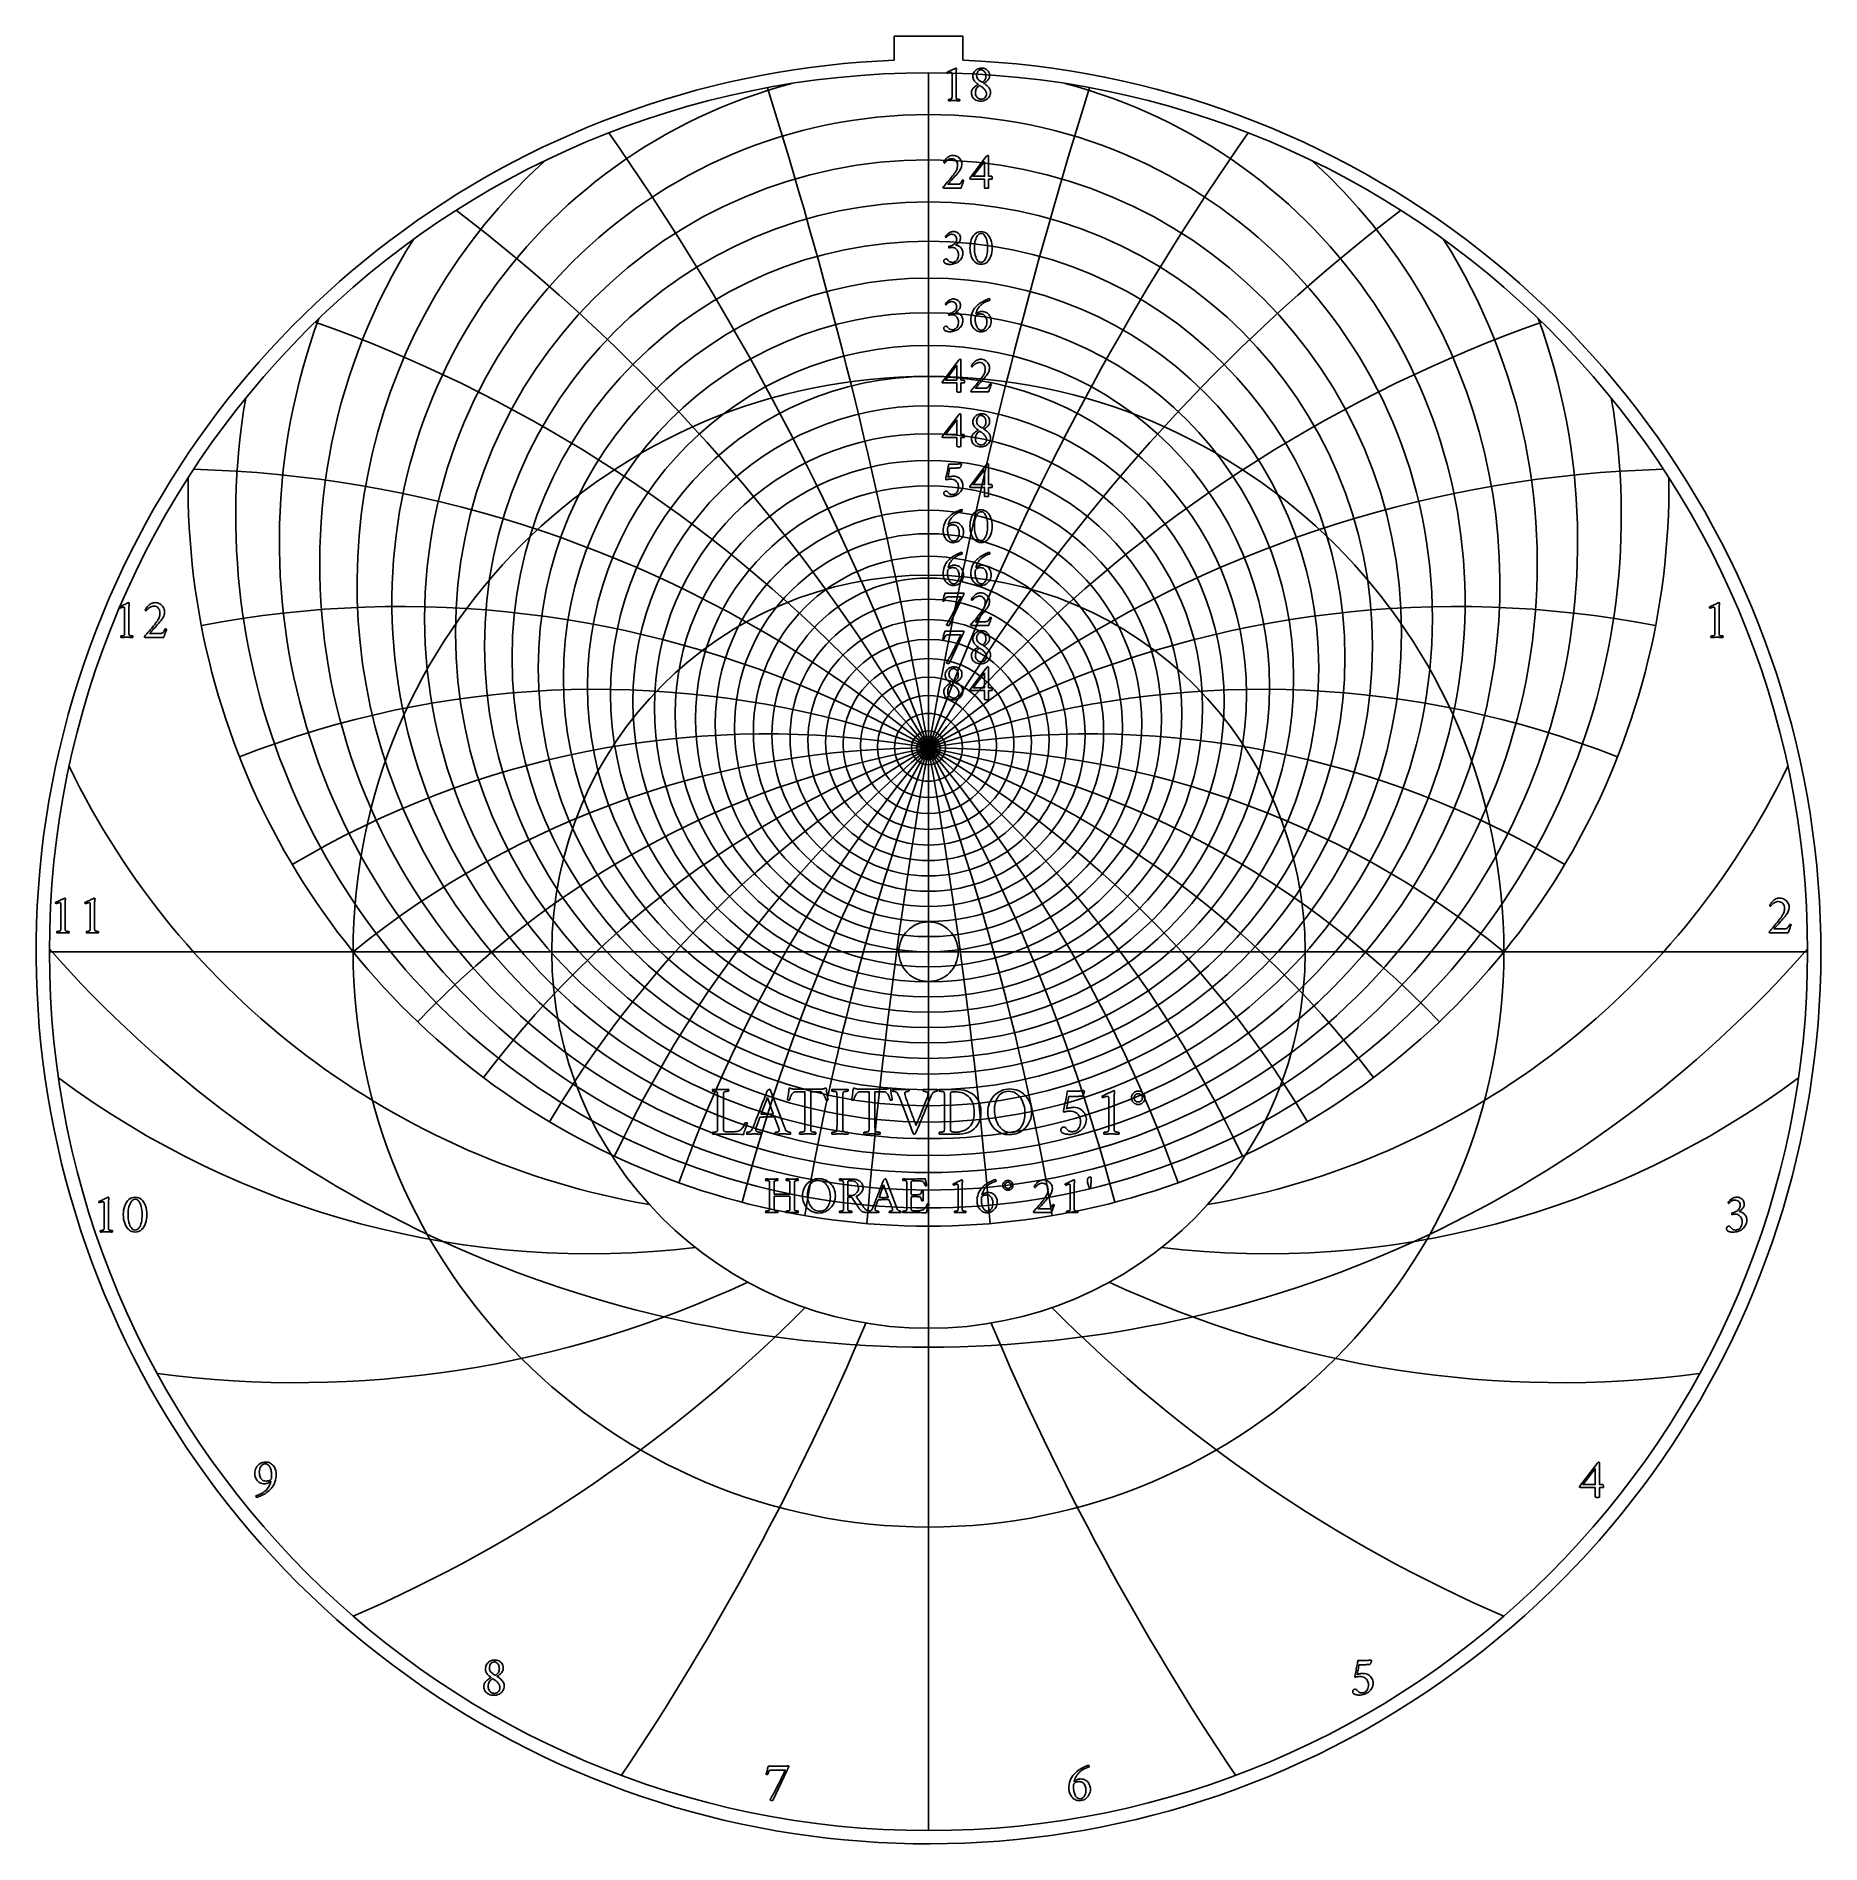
# Model space of a CAD drawing. Header units: millimetres. Extents: x -96 to 96, y -96 to 98.
import ezdxf

# ---------------------------------------------------------------- set-up
doc = ezdxf.new("R2010")
doc.units = ezdxf.units.MM
for name, color, linetype in [('CUT_INNER', 6, 'Continuous'), ('CUT_OUTER', 1, 'Continuous'), ('ENGRAVE', 7, 'Continuous'), ('ENGRAVE_FINE', 8, 'Continuous'), ('TEXT', 5, 'Continuous')]:
    doc.layers.add(name, color=color, linetype=linetype)

msp = doc.modelspace()

# ---------------------------------------------------------------- linework, layer by layer
at = {"layer": 'CUT_INNER'}
msp.add_circle((0, 0), 3.2, dxfattribs=at)
at = {"layer": 'CUT_OUTER'}
for points in [[(-3.675, 98.445), (3.675, 98.445), (3.675, 95.8542)], [(-3.675, 95.8542), (-3.675, 98.445)]]:
    msp.add_lwpolyline(points, dxfattribs=at)
for centre, radius, start, end in [((-0.0002, -0.0002), 95.9249, 159.960768, 87.804282), ((-0.0008, 0.0006), 95.924, 92.195139, 159.961115)]:
    msp.add_arc(centre, radius, start, end, dxfattribs=at)
at = {"layer": 'ENGRAVE'}
for points in [[(0, -94.5), (0, 94.5)], [(-94.5, 0), (94.5, 0)], [(0, -94.5), (0, -40.492)]]:
    msp.add_lwpolyline(points, dxfattribs=at)
for centre, radius in [((0, 0), 94.5), ((0, 30.4812), 41.946), ((0, 0), 61.8587), ((0, 26.228), 29.4698), ((0, 23.6913), 18.823), ((0, 0), 40.492), ((0, 22.3335), 9.1851), ((0, 21.9053), 1.26)]:
    msp.add_circle(centre, radius, dxfattribs=at)
for centre, radius, start, end in [((0, 37.5775), 57.6766, 104.762326, 75.237674), ((0, 50.0922), 79.5973, 179.387133, 0.612867), ((0, -76.3891), 98.2944, 51, 129), ((0, -76.3891), 98.2944, 51, 129), ((-15.2983, 57.094), 85.5586, 205.733875, 260.102895), ((15.2983, 57.094), 85.5586, 279.897105, 334.266125), ((-36.4408, 63.1173), 95.594, 233.336387, 276.831602), ((36.4408, 63.1173), 95.594, 263.168398, 306.663613), ((-67.9899, 67.9899), 114.3318, 262.507277, 295.128689), ((67.9899, 67.9899), 114.3318, 244.871311, 277.492723), ((-123.968, 71.573), 155.9399, 293.478679, 315.226287), ((123.968, 71.573), 155.9399, 224.773713, 246.521321), ((-275.2926, 73.7644), 291.6397, 326.181449, 337.055252), ((275.2926, 73.7644), 291.6397, 202.944748, 213.818551)]:
    msp.add_arc(centre, radius, start, end, dxfattribs=at)
at = {"layer": 'ENGRAVE_FINE'}
for centre, radius in [((0, 35.8408), 54.1642), ((0, 34.2831), 50.8581), ((0, 32.8824), 47.7334), ((0, 31.6203), 44.7688), ((0, 29.4518), 39.2493), ((0, 28.5208), 36.6647), ((0, 27.6785), 34.1802), ((0, 26.9167), 31.785), ((0, 25.6062), 27.2261), ((0, 25.0461), 25.0461), ((0, 24.5428), 22.923), ((0, 24.0924), 20.8505), ((0, 23.3366), 16.8349), ((0, 23.0255), 14.8816), ((0, 22.7558), 12.9583), ((0, 22.5257), 11.0609), ((0, 22.178), 7.3271), ((0, 22.0581), 5.4831), ((0, 21.973), 3.6497), ((0, 21.9222), 1.8231)]:
    msp.add_circle(centre, radius, dxfattribs=at)
for centre, radius, start, end in [((-557.4555, -76.3891), 566.0552, 4.779127, 17.401802), ((-557.4555, -76.3891), 566.0552, 4.779127, 17.401802), ((557.4555, -76.3891), 566.0552, 162.598198, 175.220873), ((557.4555, -76.3891), 566.0552, 162.598198, 175.220873), ((-270.0618, -76.3891), 287.3937, 9.614941, 34.898449), ((-270.0618, -76.3891), 287.3937, 9.614941, 34.898449), ((270.0618, -76.3891), 287.3937, 145.101551, 170.385059), ((270.0618, -76.3891), 287.3937, 145.101551, 170.385059), ((0, 39.5195), 61.4248, 132.219432, 47.780568), ((-170.251, -76.3891), 196.5889, 14.56643, 52.566013), ((-170.251, -76.3891), 196.5889, 14.56643, 52.566013), ((170.251, -76.3891), 196.5889, 127.433987, 165.43357), ((170.251, -76.3891), 196.5889, 127.433987, 165.43357), ((0, 41.6985), 65.4439, 147.797087, 32.202913), ((0, 44.1534), 69.7761, 159.954591, 20.045409), ((-117.1428, -76.3891), 152.919, 19.697338, 70.43411), ((-117.1428, -76.3891), 152.919, 19.697338, 70.43411), ((117.1428, -76.3891), 152.919, 109.56589, 160.302662), ((117.1428, -76.3891), 152.919, 109.56589, 160.302662), ((0, 46.9316), 74.4729, 170.269458, 9.730542), ((-82.4788, -76.3891), 128.3143, 25.078922, 88.440652), ((-82.4788, -76.3891), 128.3143, 25.078922, 88.440652), ((82.4788, -76.3891), 128.3143, 91.559348, 154.921078), ((82.4788, -76.3891), 128.3143, 91.559348, 154.921078), ((-56.7503, -76.3891), 113.5006, 30.79319, 100.876652), ((-56.7503, -76.3891), 113.5006, 30.79319, 100.876652), ((56.7503, -76.3891), 113.5006, 79.123348, 149.20681), ((56.7503, -76.3891), 113.5006, 79.123348, 149.20681), ((-35.7763, -76.3891), 104.6028, 36.936769, 111.475271), ((-35.7763, -76.3891), 104.6028, 36.936769, 111.475271), ((35.7763, -76.3891), 104.6028, 68.524729, 143.063231), ((35.7763, -76.3891), 104.6028, 68.524729, 143.063231), ((-17.332, -76.3891), 99.8108, 43.625537, 120.768969), ((-17.332, -76.3891), 99.8108, 43.625537, 120.768969), ((17.332, -76.3891), 99.8108, 59.231031, 136.374463), ((17.332, -76.3891), 99.8108, 59.231031, 136.374463), ((0, 83.1586), 125.6729, 221.240592, 318.759408)]:
    msp.add_arc(centre, radius, start, end, dxfattribs=at)
at = {"layer": 'TEXT'}
for points in [[(2.5317, 92.138), (2.5317, 94.3455), (2.5301, 94.3997), (2.5254, 94.4447), (2.5175, 94.4807), (2.5065, 94.5076), (2.4917, 94.5272), (2.4723, 94.5411), (2.4484, 94.5495), (2.4199, 94.5523), (2.385, 94.5497), (2.3417, 94.5418), (2.29, 94.5287), (2.2299, 94.5104), (2.1695, 94.4903), (2.1167, 94.472), (2.0717, 94.4554), (2.0343, 94.4405), (2.0123, 94.4611), (1.9966, 94.4839), (1.9871, 94.5087), (1.984, 94.5355), (1.984, 94.5359), (1.984, 94.5369), (1.984, 94.5387), (1.984, 94.5411), (1.9847, 94.5513), (1.9868, 94.5593), (1.9903, 94.5652), (1.9952, 94.5691), (2.1064, 94.6196), (2.2166, 94.6704), (2.3258, 94.7215), (2.4339, 94.7731), (2.5369, 94.8225), (2.6309, 94.8674), (2.7158, 94.9077), (2.7916, 94.9435), (2.8543, 94.9729), (2.8998, 94.9938), (2.9283, 95.0064), (2.9397, 95.0106), (2.9508, 95.0106), (2.9638, 95.0085), (2.9746, 95.0022), (2.9833, 94.9917), (2.99, 94.9771), (2.9952, 94.961), (2.9997, 94.9463), (3.0036, 94.933), (3.0067, 94.9212), (3.0053, 94.9126), (3.0011, 94.8869), (2.9942, 94.8441), (2.9844, 94.7842), (2.9746, 94.7086), (2.9676, 94.6187), (2.9634, 94.5144), (2.962, 94.3958), (2.962, 92.138), (2.9622, 92.0776), (2.9627, 92.0192), (2.9636, 91.963), (2.9648, 91.9089), (2.9674, 91.8582), (2.9725, 91.8124), (2.98, 91.7716), (2.99, 91.7356), (2.9994, 91.722), (3.0165, 91.7091), (3.0413, 91.6968), (3.0738, 91.6853), (3.1106, 91.675), (3.1485, 91.6664), (3.1875, 91.6596), (3.2275, 91.6546), (3.265, 91.6509), (3.2966, 91.6483), (3.3223, 91.6467), (3.342, 91.6462), (3.3496, 91.6329), (3.3553, 91.6154), (3.3593, 91.5938), (3.3616, 91.5679), (3.3614, 91.5421), (3.3581, 91.5204), (3.3517, 91.503), (3.342, 91.4897), (3.26, 91.4951), (3.1814, 91.5002), (3.1063, 91.5049), (3.0347, 91.5093), (2.9634, 91.5129), (2.8894, 91.5155), (2.8125, 91.5171), (2.7329, 91.5176), (2.6564, 91.5171), (2.5834, 91.5155), (2.5139, 91.5129), (2.4479, 91.5093), (2.3811, 91.5049), (2.3095, 91.5002), (2.233, 91.4951), (2.1517, 91.4897), (2.142, 91.503), (2.1356, 91.5204), (2.1323, 91.5421), (2.1321, 91.5679), (2.1344, 91.5938), (2.1384, 91.6154), (2.1441, 91.6329), (2.1517, 91.6462), (2.1714, 91.6467), (2.1971, 91.6483), (2.2287, 91.6509), (2.2662, 91.6546), (2.3062, 91.6596), (2.3452, 91.6664), (2.3831, 91.675), (2.4199, 91.6853), (2.452, 91.6968), (2.4758, 91.7091), (2.4912, 91.722), (2.4982, 91.7356), (2.5083, 91.7716), (2.5163, 91.8124), (2.5223, 91.8582), (2.5261, 91.9089), (2.5285, 91.963), (2.5303, 92.0192), (2.5313, 92.0776), (2.5317, 92.138)], [(5.6725, 95.0162), (5.7929, 95.0102), (5.908, 94.9924), (6.0178, 94.9627), (6.1224, 94.9212), (6.2194, 94.8684), (6.3062, 94.8052), (6.3828, 94.7315), (6.4494, 94.6473), (6.5032, 94.553), (6.5416, 94.4489), (6.5646, 94.3351), (6.5723, 94.2114), (6.566, 94.1087), (6.5472, 94.013), (6.5157, 93.9243), (6.4717, 93.8425), (6.4188, 93.7671), (6.3607, 93.6972), (6.2973, 93.633), (6.2286, 93.5743), (6.1582, 93.5205), (6.0896, 93.4709), (6.0227, 93.4255), (5.9576, 93.3843), (5.9429, 93.378), (5.938, 93.3703), (5.9429, 93.3612), (5.9576, 93.3507), (6.0412, 93.3025), (6.1245, 93.2473), (6.2075, 93.1852), (6.2901, 93.116), (6.369, 93.0413), (6.441, 92.9623), (6.506, 92.8792), (6.5639, 92.7919), (6.6116, 92.7014), (6.6457, 92.6088), (6.6661, 92.5142), (6.6729, 92.4174), (6.6638, 92.284), (6.6366, 92.1576), (6.5912, 92.0381), (6.5276, 91.9256), (6.4492, 91.8224), (6.3593, 91.7307), (6.2578, 91.6505), (6.1448, 91.5819), (6.0238, 91.5269), (5.8982, 91.4876), (5.7681, 91.464), (5.6334, 91.4562), (5.4893, 91.4632), (5.3533, 91.4841), (5.2253, 91.519), (5.1053, 91.5679), (4.9958, 91.6294), (4.8992, 91.7021), (4.8155, 91.7859), (4.7448, 91.8809), (4.6886, 91.9853), (4.6484, 92.0975), (4.6243, 92.2173), (4.6163, 92.3448), (4.6212, 92.4321), (4.6358, 92.5152), (4.6603, 92.5942), (4.6945, 92.6689), (4.7361, 92.7395), (4.7825, 92.8058), (4.8339, 92.868), (4.8901, 92.926), (4.949, 92.9798), (5.0082, 93.0294), (5.0677, 93.0748), (5.1276, 93.116), (5.1851, 93.1534), (5.2373, 93.1873), (5.2843, 93.2177), (5.326, 93.2446), (5.3344, 93.2526), (5.3372, 93.2599), (5.3344, 93.2666), (5.326, 93.2725), (5.2689, 93.3097), (5.2094, 93.3542), (5.1474, 93.4061), (5.0829, 93.4653), (5.0197, 93.5308), (4.9614, 93.6015), (4.9079, 93.6775), (4.8594, 93.7587), (4.819, 93.8446), (4.7902, 93.9348), (4.7729, 94.0291), (4.7672, 94.1276), (4.775, 94.2428), (4.7986, 94.3539), (4.8379, 94.4608), (4.8929, 94.5635), (4.9609, 94.6594), (5.0389, 94.7458), (5.1271, 94.8228), (5.2254, 94.8904), (5.3309, 94.9454), (5.4406, 94.9847), (5.5545, 95.0083), (5.6725, 95.0162)], [(5.6446, 94.8262), (5.5505, 94.815), (5.4637, 94.7814), (5.3842, 94.7256), (5.3121, 94.6473), (5.2522, 94.5537), (5.2094, 94.4517), (5.1837, 94.3413), (5.1751, 94.2226), (5.1813, 94.1232), (5.1996, 94.0319), (5.2302, 93.9486), (5.2729, 93.8733), (5.3241, 93.8053), (5.3798, 93.744), (5.4401, 93.6894), (5.5049, 93.6414), (5.5698, 93.5984), (5.6306, 93.5589), (5.6872, 93.5229), (5.7396, 93.4905), (5.7459, 93.488), (5.7536, 93.4863), (5.7627, 93.4852), (5.7731, 93.4849), (5.7756, 93.4849), (5.7773, 93.4849), (5.7784, 93.4849), (5.7787, 93.4849), (5.7868, 93.4852), (5.7941, 93.4863), (5.8007, 93.488), (5.8067, 93.4905), (5.8863, 93.5498), (5.9576, 93.6162), (6.0204, 93.6896), (6.0749, 93.7699), (6.1189, 93.8572), (6.1504, 93.9515), (6.1692, 94.0528), (6.1755, 94.1611), (6.1715, 94.2414), (6.1595, 94.3204), (6.1394, 94.3979), (6.1113, 94.4741), (6.0758, 94.5464), (6.0337, 94.6124), (5.985, 94.6721), (5.9296, 94.7256), (5.8678, 94.7696), (5.7997, 94.801), (5.7253, 94.8199), (5.6446, 94.8262)], [(5.6446, 91.6518), (5.7719, 91.6623), (5.8856, 91.6937), (5.9857, 91.7461), (6.0721, 91.8194), (6.1418, 91.9099), (6.1916, 92.0136), (6.2215, 92.1307), (6.2314, 92.2609), (6.2255, 92.3435), (6.2077, 92.4237), (6.178, 92.5014), (6.1364, 92.5767), (6.0868, 92.6487), (6.033, 92.7164), (5.975, 92.78), (5.9129, 92.8394), (5.8496, 92.894), (5.7885, 92.9435), (5.7295, 92.9876), (5.6725, 93.0266), (5.6219, 93.0594), (5.5817, 93.0853), (5.552, 93.1041), (5.5328, 93.116), (5.5223, 93.1209), (5.5133, 93.1244), (5.5056, 93.1265), (5.4993, 93.1272), (5.4916, 93.1268), (5.4853, 93.1258), (5.4804, 93.124), (5.4769, 93.1216), (5.3727, 93.0493), (5.2834, 92.9721), (5.2092, 92.89), (5.15, 92.803), (5.1048, 92.7084), (5.0725, 92.6033), (5.0531, 92.4876), (5.0466, 92.3615), (5.0522, 92.2538), (5.069, 92.1541), (5.0969, 92.0624), (5.136, 91.9787), (5.1837, 91.9038), (5.2373, 91.8383), (5.2969, 91.7822), (5.3624, 91.7356), (5.4314, 91.6989), (5.5014, 91.6727), (5.5725, 91.657), (5.6446, 91.6518)], [(3.7947, 82.9333), (3.7664, 82.8639), (3.7374, 82.7901), (3.7078, 82.7117), (3.6774, 82.6287), (3.6473, 82.545), (3.6187, 82.4645), (3.5914, 82.3872), (3.5656, 82.3129), (3.5425, 82.2462), (3.5237, 82.1914), (3.509, 82.1484), (3.4985, 82.1173), (1.6095, 82.1173), (1.601, 82.1238), (1.5921, 82.132), (1.5828, 82.142), (1.5732, 82.1537), (1.5647, 82.1657), (1.5586, 82.1767), (1.5549, 82.1867), (1.5537, 82.1956), (1.6689, 82.3255), (1.7856, 82.4582), (1.9037, 82.5938), (2.0231, 82.7321), (2.1419, 82.8715), (2.2578, 83.0101), (2.371, 83.1481), (2.4814, 83.2854), (2.5865, 83.4195), (2.684, 83.548), (2.7737, 83.671), (2.8558, 83.7884), (2.9322, 83.9075), (2.9935, 84.0189), (3.0397, 84.1226), (3.071, 84.2187), (3.0918, 84.3119), (3.1066, 84.4073), (3.1155, 84.5048), (3.1185, 84.6043), (3.1078, 84.7384), (3.0759, 84.8614), (3.0226, 84.9732), (2.948, 85.0738), (2.8571, 85.1569), (2.7545, 85.2163), (2.6405, 85.2519), (2.5149, 85.2638), (2.4094, 85.2578), (2.3109, 85.24), (2.2194, 85.2103), (2.1349, 85.1688), (2.0577, 85.1202), (1.9882, 85.0696), (1.9264, 85.0168), (1.8722, 84.962), (1.8261, 84.9096), (1.7884, 84.8642), (1.759, 84.8258), (1.7381, 84.7943), (1.7211, 84.7966), (1.7039, 84.8034), (1.6862, 84.8148), (1.6682, 84.8306), (1.6523, 84.8476), (1.641, 84.8621), (1.6342, 84.8741), (1.6319, 84.8837), (1.644, 84.9133), (1.6633, 84.9515), (1.6901, 84.9985), (1.7241, 85.0542), (1.7655, 85.115), (1.8142, 85.1771), (1.8703, 85.2407), (1.9337, 85.3057), (2.0034, 85.3689), (2.0783, 85.4272), (2.1585, 85.4807), (2.2439, 85.5292), (2.3345, 85.5696), (2.4304, 85.5984), (2.5315, 85.6157), (2.6379, 85.6214), (2.7662, 85.6132), (2.8887, 85.5886), (3.0052, 85.5476), (3.1157, 85.4901), (3.2177, 85.4197), (3.3085, 85.3399), (3.3882, 85.2507), (3.4566, 85.152), (3.5116, 85.0469), (3.5509, 84.9382), (3.5745, 84.8261), (3.5824, 84.7105), (3.5771, 84.5949), (3.5614, 84.4827), (3.5352, 84.3741), (3.4985, 84.269), (3.4528, 84.1673), (3.3993, 84.0692), (3.3382, 83.9745), (3.2694, 83.8834), (3.1718, 83.7641), (3.0689, 83.6409), (2.9608, 83.514), (2.8474, 83.3832), (2.7331, 83.2525), (2.6218, 83.1261), (2.5137, 83.0038), (2.4087, 82.8858), (2.3106, 82.7756), (2.2229, 82.6769), (2.1457, 82.5897), (2.079, 82.5141), (3.1632, 82.5141), (3.2406, 82.5206), (3.3106, 82.54), (3.3733, 82.5723), (3.4287, 82.6175), (3.4795, 82.676), (3.5286, 82.7482), (3.5759, 82.8339), (3.6215, 82.9333), (3.6295, 82.9479), (3.6424, 82.9584), (3.6603, 82.9647), (3.683, 82.9668), (3.6927, 82.9661), (3.7053, 82.964), (3.7207, 82.9605), (3.7388, 82.9556), (3.757, 82.95), (3.7724, 82.9445), (3.785, 82.9389), (3.7947, 82.9333)], [(6.3711, 85.6326), (6.3919, 85.6305), (6.4096, 85.6242), (6.424, 85.6138), (6.4354, 85.5991), (6.444, 85.5823), (6.4501, 85.5656), (6.4537, 85.5488), (6.455, 85.532), (6.455, 83.3804), (6.7791, 83.3804), (6.7927, 83.3762), (6.8057, 83.3636), (6.8179, 83.3427), (6.8294, 83.3133), (6.8392, 83.2784), (6.8462, 83.2407), (6.8504, 83.2001), (6.8518, 83.1568), (6.8507, 83.1282), (6.8476, 83.1037), (6.8423, 83.0835), (6.835, 83.0674), (6.455, 83.0674), (6.455, 82.1117), (6.4527, 82.1109), (6.4459, 82.1082), (6.4345, 82.1039), (6.4186, 82.0978), (6.3926, 82.0917), (6.3509, 82.0873), (6.2934, 82.0847), (6.2202, 82.0838), (6.1347, 82.0866), (6.0735, 82.095), (6.0369, 82.1089), (6.0246, 82.1285), (6.0246, 83.0674), (4.4877, 83.0674), (4.4746, 83.0767), (4.4633, 83.0877), (4.4537, 83.1004), (4.4458, 83.1149), (4.4397, 83.1298), (4.4353, 83.1436), (4.4327, 83.1563), (4.4318, 83.168), (6.2091, 85.4929), (6.2244, 85.5109), (6.2426, 85.5313), (6.2635, 85.5542), (6.2873, 85.5795), (6.3114, 85.6028), (6.3334, 85.6194), (6.3533, 85.6293), (6.3711, 85.6326)], [(6.0246, 84.9787), (4.8007, 83.3804), (6.0246, 83.3804)], [(2.7217, 77.4329), (2.7933, 77.4278), (2.8684, 77.4126), (2.947, 77.3873), (3.0291, 77.3518), (3.1099, 77.3066), (3.1849, 77.2519), (3.2539, 77.1878), (3.3169, 77.1143), (3.3695, 77.0319), (3.407, 76.941), (3.4295, 76.8418), (3.4371, 76.7343), (3.4316, 76.6494), (3.4154, 76.568), (3.3883, 76.4901), (3.3504, 76.4157), (3.305, 76.3455), (3.2554, 76.2802), (3.2016, 76.2198), (3.1436, 76.1642), (3.0851, 76.1139), (3.0298, 76.0692), (2.9776, 76.0301), (2.9285, 75.9966), (3.0081, 75.9801), (3.0906, 75.9532), (3.1758, 75.9159), (3.2638, 75.868), (3.3499, 75.8099), (3.4294, 75.7416), (3.5022, 75.6632), (3.5684, 75.5746), (3.6234, 75.4759), (3.6627, 75.3671), (3.6863, 75.2482), (3.6941, 75.1191), (3.6866, 74.9827), (3.6641, 74.853), (3.6265, 74.7298), (3.574, 74.6133), (3.509, 74.5044), (3.4343, 74.4038), (3.3497, 74.3116), (3.2554, 74.2277), (3.1533, 74.1528), (3.0451, 74.0873), (2.9311, 74.0312), (2.8111, 73.9846), (2.6875, 73.9479), (2.5624, 73.9217), (2.436, 73.906), (2.3081, 73.9008), (2.2517, 73.9027), (2.1887, 73.9085), (2.119, 73.9181), (2.0427, 73.9315), (1.965, 73.9492), (1.8911, 73.9713), (1.821, 73.9981), (1.7549, 74.0293), (1.7423, 74.0405), (1.7269, 74.0573), (1.7087, 74.0796), (1.6878, 74.1076), (1.6682, 74.1387), (1.6543, 74.1704), (1.6459, 74.2029), (1.6431, 74.2361), (1.6474, 74.292), (1.6605, 74.3423), (1.6824, 74.387), (1.7129, 74.4261), (1.7491, 74.4579), (1.7877, 74.4806), (1.8287, 74.4942), (1.8722, 74.4988), (1.9251, 74.4934), (1.9721, 74.4771), (2.0132, 74.4501), (2.0483, 74.4122), (2.0806, 74.3701), (2.1132, 74.3304), (2.1462, 74.2932), (2.1796, 74.2585), (2.2206, 74.2223), (2.2655, 74.1921), (2.3142, 74.1678), (2.3668, 74.1495), (2.4211, 74.136), (2.4751, 74.1264), (2.5287, 74.1207), (2.582, 74.1187), (2.6548, 74.1238), (2.728, 74.139), (2.8015, 74.1643), (2.8754, 74.1998), (2.9465, 74.2469), (3.0116, 74.3074), (3.0708, 74.3811), (3.1241, 74.468), (3.1681, 74.5695), (3.1995, 74.6867), (3.2184, 74.8196), (3.2247, 74.9682), (3.2184, 75.0767), (3.1995, 75.1785), (3.1681, 75.2737), (3.1241, 75.3622), (3.0701, 75.4431), (3.0088, 75.5152), (2.9402, 75.5786), (2.8642, 75.6333), (2.7834, 75.6773), (2.7, 75.7087), (2.6143, 75.7276), (2.5261, 75.7339), (2.4812, 75.7321), (2.436, 75.7269), (2.3904, 75.7182), (2.3445, 75.7059), (2.301, 75.693), (2.2627, 75.6822), (2.2297, 75.6735), (2.202, 75.6668), (2.1873, 75.6902), (2.1768, 75.7157), (2.1705, 75.7433), (2.1684, 75.773), (2.1691, 75.7912), (2.1712, 75.8065), (2.1747, 75.8191), (2.1796, 75.8289), (2.2872, 75.8572), (2.392, 75.8918), (2.494, 75.9326), (2.5932, 75.9798), (2.6862, 76.0338), (2.7699, 76.0951), (2.8441, 76.1637), (2.9089, 76.2397), (2.9615, 76.324), (2.999, 76.4178), (3.0216, 76.521), (3.0291, 76.6337), (3.0196, 76.7381), (2.9914, 76.8335), (2.9442, 76.9197), (2.8782, 76.9969), (2.7975, 77.0605), (2.7063, 77.1059), (2.6047, 77.1332), (2.4926, 77.1422), (2.4087, 77.1372), (2.3305, 77.122), (2.2578, 77.0967), (2.1908, 77.0612), (2.1298, 77.0203), (2.0755, 76.9788), (2.0278, 76.9365), (1.9868, 76.8935), (1.952, 76.8542), (1.9232, 76.823), (1.9003, 76.7998), (1.8834, 76.7846), (1.8722, 76.787), (1.861, 76.7943), (1.8499, 76.8066), (1.8387, 76.8237), (1.8289, 76.8432), (1.8219, 76.8628), (1.8177, 76.8824), (1.8163, 76.9019), (1.8612, 76.9657), (1.912, 77.0284), (1.9688, 77.09), (2.0315, 77.1506), (2.0998, 77.2083), (2.1733, 77.261), (2.2521, 77.3089), (2.3361, 77.3518), (2.4252, 77.3873), (2.5191, 77.4126), (2.618, 77.4278), (2.7217, 77.4329)], [(5.6446, 77.4273), (5.8299, 77.4122), (6.0002, 77.3672), (6.1554, 77.2921), (6.2957, 77.1869), (6.4204, 77.0568), (6.529, 76.9068), (6.6216, 76.7369), (6.6981, 76.547), (6.758, 76.3425), (6.8008, 76.1286), (6.8264, 75.9052), (6.835, 75.6724), (6.8263, 75.4396), (6.8001, 75.2162), (6.7564, 75.0023), (6.6953, 74.7978), (6.6176, 74.6078), (6.5241, 74.4373), (6.415, 74.2864), (6.2901, 74.1551), (6.1502, 74.0487), (5.996, 73.9727), (5.8275, 73.9272), (5.6446, 73.912), (5.4665, 73.9272), (5.3009, 73.9727), (5.1479, 74.0487), (5.0075, 74.1551), (4.8812, 74.2864), (4.7707, 74.4373), (4.6758, 74.6078), (4.5967, 74.7978), (4.5344, 75.0023), (4.4898, 75.2162), (4.4631, 75.4396), (4.4542, 75.6724), (4.4629, 75.9052), (4.4891, 76.1286), (4.5328, 76.3425), (4.5939, 76.547), (4.6718, 76.7369), (4.7658, 76.9068), (4.8758, 77.0568), (5.0019, 77.1869), (5.1427, 77.2921), (5.2967, 77.3672), (5.464, 77.4122), (5.6446, 77.4273)], [(5.6725, 77.2261), (5.562, 77.213), (5.4595, 77.1737), (5.365, 77.1082), (5.2785, 77.0165), (5.2008, 76.9028), (5.1325, 76.7713), (5.0737, 76.622), (5.0243, 76.4548), (4.9851, 76.2739), (4.9572, 76.0832), (4.9404, 75.8827), (4.9348, 75.6724), (4.9404, 75.4644), (4.9572, 75.2651), (4.9851, 75.0746), (5.0243, 74.8928), (5.073, 74.7242), (5.1297, 74.5735), (5.1945, 74.4406), (5.2674, 74.3255), (5.3472, 74.2326), (5.4329, 74.1663), (5.5246, 74.1264), (5.6222, 74.1132), (5.74, 74.1268), (5.8472, 74.1676), (5.9439, 74.2358), (6.0302, 74.3311), (6.1062, 74.4492), (6.172, 74.5854), (6.2277, 74.7398), (6.2733, 74.9123), (6.3088, 75.0978), (6.3341, 75.291), (6.3493, 75.4918), (6.3544, 75.7004), (6.3489, 75.9101), (6.3327, 76.109), (6.3056, 76.2971), (6.2677, 76.4744), (6.2202, 76.6375), (6.1643, 76.7832), (6.1001, 76.9114), (6.0274, 77.0221), (5.9476, 77.1113), (5.8619, 77.1751), (5.7702, 77.2133), (5.6725, 77.2261)], [(2.7217, 70.1911), (2.7933, 70.186), (2.8684, 70.1708), (2.947, 70.1455), (3.0291, 70.1101), (3.1099, 70.0648), (3.1849, 70.0102), (3.2539, 69.9461), (3.3169, 69.8725), (3.3695, 69.7901), (3.407, 69.6993), (3.4295, 69.6001), (3.4371, 69.4925), (3.4316, 69.4076), (3.4154, 69.3262), (3.3883, 69.2483), (3.3504, 69.1739), (3.305, 69.1037), (3.2554, 69.0384), (3.2016, 68.978), (3.1436, 68.9225), (3.0851, 68.8722), (3.0298, 68.8274), (2.9776, 68.7883), (2.9285, 68.7548), (3.0081, 68.7384), (3.0906, 68.7115), (3.1758, 68.6741), (3.2638, 68.6262), (3.3499, 68.5681), (3.4294, 68.4998), (3.5022, 68.4214), (3.5684, 68.3328), (3.6234, 68.2342), (3.6627, 68.1254), (3.6863, 68.0064), (3.6941, 67.8774), (3.6866, 67.741), (3.6641, 67.6112), (3.6265, 67.4881), (3.574, 67.3716), (3.509, 67.2626), (3.4343, 67.162), (3.3497, 67.0698), (3.2554, 66.986), (3.1533, 66.911), (3.0451, 66.8455), (2.9311, 66.7895), (2.8111, 66.7429), (2.6875, 66.7062), (2.5624, 66.68), (2.436, 66.6643), (2.3081, 66.659), (2.2517, 66.6609), (2.1887, 66.6667), (2.119, 66.6763), (2.0427, 66.6898), (1.965, 66.7074), (1.8911, 66.7296), (1.821, 66.7563), (1.7549, 66.7876), (1.7423, 66.7987), (1.7269, 66.8155), (1.7087, 66.8379), (1.6878, 66.8658), (1.6682, 66.8969), (1.6543, 66.9287), (1.6459, 66.9612), (1.6431, 66.9943), (1.6474, 67.0502), (1.6605, 67.1005), (1.6824, 67.1452), (1.7129, 67.1844), (1.7491, 67.2161), (1.7877, 67.2389), (1.8287, 67.2525), (1.8722, 67.257), (1.9251, 67.2516), (1.9721, 67.2354), (2.0132, 67.2083), (2.0483, 67.1704), (2.0806, 67.1283), (2.1132, 67.0887), (2.1462, 67.0515), (2.1796, 67.0167), (2.2206, 66.9805), (2.2655, 66.9503), (2.3142, 66.9261), (2.3668, 66.9077), (2.4211, 66.8943), (2.4751, 66.8847), (2.5287, 66.8789), (2.582, 66.877), (2.6548, 66.882), (2.728, 66.8972), (2.8015, 66.9226), (2.8754, 66.958), (2.9465, 67.0052), (3.0116, 67.0656), (3.0708, 67.1393), (3.1241, 67.2263), (3.1681, 67.3277), (3.1995, 67.4449), (3.2184, 67.5778), (3.2247, 67.7265), (3.2184, 67.8349), (3.1995, 67.9367), (3.1681, 68.0319), (3.1241, 68.1205), (3.0701, 68.2013), (3.0088, 68.2735), (2.9402, 68.3369), (2.8642, 68.3915), (2.7834, 68.4355), (2.7, 68.467), (2.6143, 68.4858), (2.5261, 68.4921), (2.4812, 68.4904), (2.436, 68.4851), (2.3904, 68.4764), (2.3445, 68.4642), (2.301, 68.4513), (2.2627, 68.4404), (2.2297, 68.4317), (2.202, 68.4251), (2.1873, 68.4485), (2.1768, 68.474), (2.1705, 68.5016), (2.1684, 68.5312), (2.1691, 68.5494), (2.1712, 68.5648), (2.1747, 68.5773), (2.1796, 68.5871), (2.2872, 68.6154), (2.392, 68.65), (2.494, 68.6909), (2.5932, 68.738), (2.6862, 68.792), (2.7699, 68.8533), (2.8441, 68.9219), (2.9089, 68.9979), (2.9615, 69.0823), (2.999, 69.176), (3.0216, 69.2793), (3.0291, 69.3919), (3.0196, 69.4963), (2.9914, 69.5917), (2.9442, 69.678), (2.8782, 69.7552), (2.7975, 69.8187), (2.7063, 69.8641), (2.6047, 69.8914), (2.4926, 69.9005), (2.4087, 69.8954), (2.3305, 69.8802), (2.2578, 69.8549), (2.1908, 69.8194), (2.1298, 69.7786), (2.0755, 69.737), (2.0278, 69.6947), (1.9868, 69.6518), (1.952, 69.6125), (1.9232, 69.5812), (1.9003, 69.558), (1.8834, 69.5428), (1.8722, 69.5452), (1.861, 69.5526), (1.8499, 69.5648), (1.8387, 69.5819), (1.8289, 69.6015), (1.8219, 69.621), (1.8177, 69.6406), (1.8163, 69.6602), (1.8612, 69.7239), (1.912, 69.7866), (1.9688, 69.8483), (2.0315, 69.9089), (2.0998, 69.9665), (2.1733, 70.0192), (2.2521, 70.0671), (2.3361, 70.1101), (2.4252, 70.1455), (2.5191, 70.1708), (2.618, 70.186), (2.7217, 70.1911)], [(5.734, 68.8442), (5.8708, 68.8376), (5.996, 68.8177), (6.1097, 68.7845), (6.2119, 68.738), (6.3034, 68.6813), (6.3851, 68.6172), (6.4571, 68.5457), (6.5192, 68.467), (6.5725, 68.3835), (6.6177, 68.2979), (6.6549, 68.2102), (6.6841, 68.1205), (6.7061, 68.0319), (6.7218, 67.9479), (6.7313, 67.8685), (6.7344, 67.7935), (6.7251, 67.6453), (6.6974, 67.5022), (6.6511, 67.3644), (6.5863, 67.2319), (6.506, 67.1082), (6.413, 66.9971), (6.3076, 66.8986), (6.1895, 66.8127), (6.0611, 66.743), (5.9247, 66.6933), (5.7803, 66.6634), (5.6278, 66.6534), (5.5078, 66.6602), (5.3938, 66.6807), (5.2857, 66.7147), (5.1835, 66.7624), (5.088, 66.8213), (4.9998, 66.8889), (4.9189, 66.9652), (4.8454, 67.0502), (4.7796, 67.1423), (4.7218, 67.2396), (4.672, 67.3421), (4.6302, 67.4498), (4.5972, 67.56), (4.5737, 67.6699), (4.5595, 67.7794), (4.5548, 67.8885), (4.5632, 68.0953), (4.5883, 68.2965), (4.6302, 68.4921), (4.6889, 68.6821), (4.7637, 68.8634), (4.8538, 69.0328), (4.9593, 69.1904), (5.0801, 69.336), (5.1816, 69.4401), (5.2904, 69.54), (5.4066, 69.6357), (5.53, 69.7272), (5.6579, 69.8135), (5.7871, 69.8935), (5.9177, 69.9672), (6.0498, 70.0346), (6.1802, 70.0943), (6.3062, 70.145), (6.4275, 70.1865), (6.5444, 70.219), (6.5622, 70.215), (6.5765, 70.203), (6.5873, 70.1829), (6.5947, 70.1548), (6.5996, 70.1249), (6.6031, 70.0996), (6.6052, 70.0788), (6.6059, 70.0625), (6.5163, 70.0318), (6.4207, 69.9955), (6.3193, 69.9536), (6.2119, 69.9061), (6.1013, 69.8516), (5.9904, 69.7887), (5.8791, 69.7174), (5.7675, 69.6378), (5.6586, 69.5486), (5.5552, 69.4485), (5.4574, 69.3376), (5.3652, 69.2159), (5.281, 69.0819), (5.2073, 68.9343), (5.1441, 68.7731), (5.0913, 68.5983), (5.1661, 68.6537), (5.245, 68.7024), (5.3281, 68.7445), (5.4155, 68.7799), (5.5024, 68.8081), (5.5845, 68.8281), (5.6617, 68.8402), (5.734, 68.8442)], [(5.0466, 68.358), (5.0414, 68.3129), (5.0368, 68.2672), (5.033, 68.2207), (5.0298, 68.1736), (5.0274, 68.1261), (5.0256, 68.0786), (5.0246, 68.0311), (5.0243, 67.9835), (5.0267, 67.8903), (5.034, 67.7949), (5.0463, 67.6975), (5.0634, 67.5979), (5.0856, 67.4991), (5.113, 67.4037), (5.1456, 67.3119), (5.1835, 67.2235), (5.2267, 67.1409), (5.275, 67.0663), (5.3287, 66.9998), (5.3875, 66.9413), (5.4514, 66.8936), (5.5202, 66.8595), (5.5939, 66.8391), (5.6725, 66.8323), (5.7979, 66.8476), (5.9115, 66.8937), (6.0131, 66.9706), (6.1029, 67.0782), (6.1762, 67.2088), (6.2286, 67.3548), (6.2601, 67.5162), (6.2705, 67.6929), (6.2662, 67.8082), (6.2531, 67.9193), (6.2312, 68.0262), (6.2007, 68.1289), (6.1607, 68.2246), (6.1106, 68.3105), (6.0503, 68.3866), (5.9799, 68.453), (5.8985, 68.5068), (5.8053, 68.5452), (5.7001, 68.5683), (5.5831, 68.576), (5.5229, 68.5737), (5.4595, 68.5669), (5.3929, 68.5555), (5.3232, 68.5396), (5.2525, 68.5147), (5.1828, 68.4761), (5.1142, 68.4238), (5.0466, 68.358)], [(3.3979, 63.7185), (3.4187, 63.7164), (3.4364, 63.7101), (3.4509, 63.6997), (3.4622, 63.685), (3.4708, 63.6682), (3.4769, 63.6514), (3.4805, 63.6347), (3.4818, 63.6179), (3.4818, 61.4663), (3.8059, 61.4663), (3.8195, 61.4621), (3.8325, 61.4495), (3.8447, 61.4285), (3.8562, 61.3992), (3.866, 61.3643), (3.873, 61.3265), (3.8772, 61.286), (3.8786, 61.2427), (3.8775, 61.2141), (3.8744, 61.1896), (3.8691, 61.1694), (3.8618, 61.1533), (3.4818, 61.1533), (3.4818, 60.1976), (3.4795, 60.1968), (3.4727, 60.1941), (3.4613, 60.1898), (3.4454, 60.1837), (3.4194, 60.1775), (3.3777, 60.1732), (3.3202, 60.1706), (3.247, 60.1697), (3.1615, 60.1725), (3.1003, 60.1809), (3.0637, 60.1948), (3.0514, 60.2144), (3.0514, 61.1533), (1.5145, 61.1533), (1.5014, 61.1626), (1.4901, 61.1736), (1.4805, 61.1863), (1.4726, 61.2008), (1.4665, 61.2156), (1.4621, 61.2294), (1.4595, 61.2422), (1.4587, 61.2539), (3.2359, 63.5788), (3.2512, 63.5968), (3.2694, 63.6172), (3.2904, 63.6401), (3.3141, 63.6654), (3.3382, 63.6886), (3.3602, 63.7052), (3.3801, 63.7152), (3.3979, 63.7185)], [(3.0514, 63.0646), (1.8275, 61.4663), (3.0514, 61.4663)], [(6.7679, 61.0192), (6.7396, 60.9498), (6.7106, 60.876), (6.681, 60.7975), (6.6506, 60.7146), (6.6205, 60.6309), (6.5919, 60.5504), (6.5646, 60.473), (6.5388, 60.3988), (6.5157, 60.3321), (6.4969, 60.2773), (6.4822, 60.2343), (6.4717, 60.2032), (4.5827, 60.2032), (4.5742, 60.2097), (4.5653, 60.2179), (4.556, 60.2278), (4.5464, 60.2395), (4.5379, 60.2516), (4.5317, 60.2626), (4.5281, 60.2725), (4.5269, 60.2815), (4.6421, 60.4114), (4.7588, 60.5441), (4.8768, 60.6797), (4.9963, 60.818), (5.1151, 60.9573), (5.231, 61.096), (5.3442, 61.234), (5.4546, 61.3713), (5.5597, 61.5054), (5.6572, 61.6339), (5.7469, 61.7569), (5.829, 61.8742), (5.9053, 61.9933), (5.9666, 62.1048), (6.0129, 62.2085), (6.0442, 62.3046), (6.065, 62.3978), (6.0798, 62.4932), (6.0887, 62.5906), (6.0917, 62.6902), (6.081, 62.8243), (6.0491, 62.9473), (5.9958, 63.059), (5.9212, 63.1596), (5.8302, 63.2428), (5.7277, 63.3022), (5.6137, 63.3378), (5.4881, 63.3497), (5.3826, 63.3437), (5.2841, 63.3259), (5.1926, 63.2962), (5.1081, 63.2546), (5.0309, 63.2061), (4.9614, 63.1554), (4.8996, 63.1027), (4.8454, 63.0479), (4.7993, 62.9955), (4.7616, 62.9501), (4.7322, 62.9116), (4.7113, 62.8802), (4.6943, 62.8825), (4.6771, 62.8893), (4.6594, 62.9006), (4.6414, 62.9165), (4.6255, 62.9335), (4.6142, 62.948), (4.6074, 62.96), (4.6051, 62.9696), (4.6171, 62.9991), (4.6365, 63.0374), (4.6633, 63.0844), (4.6973, 63.1401), (4.7387, 63.2009), (4.7874, 63.263), (4.8435, 63.3266), (4.9069, 63.3916), (4.9766, 63.4548), (5.0515, 63.5131), (5.1317, 63.5666), (5.2171, 63.6151), (5.3077, 63.6555), (5.4036, 63.6843), (5.5047, 63.7016), (5.6111, 63.7073), (5.7394, 63.6991), (5.8619, 63.6745), (5.9783, 63.6335), (6.0889, 63.576), (6.1909, 63.5056), (6.2817, 63.4258), (6.3613, 63.3366), (6.4298, 63.2379), (6.4848, 63.1327), (6.5241, 63.0241), (6.5477, 62.912), (6.5556, 62.7964), (6.5503, 62.6808), (6.5346, 62.5686), (6.5084, 62.46), (6.4717, 62.3549), (6.426, 62.2532), (6.3725, 62.1551), (6.3114, 62.0604), (6.2426, 61.9692), (6.145, 61.85), (6.0421, 61.7268), (5.934, 61.5999), (5.8206, 61.4691), (5.7062, 61.3384), (5.595, 61.212), (5.4869, 61.0897), (5.3819, 60.9717), (5.2838, 60.8615), (5.1961, 60.7628), (5.1189, 60.6756), (5.0522, 60.6), (6.1364, 60.6), (6.2138, 60.6065), (6.2838, 60.6259), (6.3465, 60.6582), (6.4019, 60.7034), (6.4527, 60.7619), (6.5018, 60.834), (6.5491, 60.9198), (6.5947, 61.0192), (6.6027, 61.0338), (6.6156, 61.0443), (6.6334, 61.0506), (6.6562, 61.0527), (6.6659, 61.052), (6.6785, 61.0499), (6.6939, 61.0464), (6.712, 61.0415), (6.7302, 61.0359), (6.7456, 61.0303), (6.7581, 61.0248), (6.7679, 61.0192)], [(3.3979, 57.8491), (3.4187, 57.847), (3.4364, 57.8407), (3.4509, 57.8303), (3.4622, 57.8156), (3.4708, 57.7988), (3.4769, 57.7821), (3.4805, 57.7653), (3.4818, 57.7485), (3.4818, 55.5969), (3.8059, 55.5969), (3.8195, 55.5927), (3.8325, 55.5801), (3.8447, 55.5591), (3.8562, 55.5298), (3.866, 55.4949), (3.873, 55.4572), (3.8772, 55.4166), (3.8786, 55.3733), (3.8775, 55.3447), (3.8744, 55.3202), (3.8691, 55.3), (3.8618, 55.2839), (3.4818, 55.2839), (3.4818, 54.3282), (3.4795, 54.3274), (3.4727, 54.3247), (3.4613, 54.3204), (3.4454, 54.3143), (3.4194, 54.3081), (3.3777, 54.3038), (3.3202, 54.3012), (3.247, 54.3003), (3.1615, 54.3031), (3.1003, 54.3115), (3.0637, 54.3254), (3.0514, 54.345), (3.0514, 55.2839), (1.5145, 55.2839), (1.5014, 55.2932), (1.4901, 55.3042), (1.4805, 55.3169), (1.4726, 55.3314), (1.4665, 55.3462), (1.4621, 55.36), (1.4595, 55.3728), (1.4587, 55.3845), (3.2359, 57.7094), (3.2512, 57.7274), (3.2694, 57.7478), (3.2904, 57.7707), (3.3141, 57.796), (3.3382, 57.8193), (3.3602, 57.8358), (3.3801, 57.8458), (3.3979, 57.8491)], [(3.0514, 57.1952), (1.8275, 55.5969), (3.0514, 55.5969)], [(5.6725, 57.8435), (5.7929, 57.8376), (5.908, 57.8198), (6.0178, 57.7901), (6.1224, 57.7485), (6.2194, 57.6958), (6.3062, 57.6326), (6.3828, 57.5589), (6.4494, 57.4747), (6.5032, 57.3804), (6.5416, 57.2763), (6.5646, 57.1624), (6.5723, 57.0388), (6.566, 56.9361), (6.5472, 56.8404), (6.5157, 56.7516), (6.4717, 56.6699), (6.4188, 56.5945), (6.3607, 56.5246), (6.2973, 56.4603), (6.2286, 56.4016), (6.1582, 56.3479), (6.0896, 56.2983), (6.0227, 56.2528), (5.9576, 56.2116), (5.9429, 56.2053), (5.938, 56.1977), (5.9429, 56.1886), (5.9576, 56.1781), (6.0412, 56.1299), (6.1245, 56.0747), (6.2075, 56.0125), (6.2901, 55.9434), (6.369, 55.8686), (6.441, 55.7897), (6.506, 55.7065), (6.5639, 55.6192), (6.6116, 55.5288), (6.6457, 55.4362), (6.6661, 55.3415), (6.6729, 55.2448), (6.6638, 55.1113), (6.6366, 54.9849), (6.5912, 54.8654), (6.5276, 54.753), (6.4492, 54.6498), (6.3593, 54.5581), (6.2578, 54.4779), (6.1448, 54.4093), (6.0238, 54.3543), (5.8982, 54.315), (5.7681, 54.2914), (5.6334, 54.2835), (5.4893, 54.2905), (5.3533, 54.3115), (5.2253, 54.3464), (5.1053, 54.3953), (4.9958, 54.4568), (4.8992, 54.5294), (4.8155, 54.6133), (4.7448, 54.7083), (4.6886, 54.8127), (4.6484, 54.9248), (4.6243, 55.0446), (4.6163, 55.1721), (4.6212, 55.2595), (4.6358, 55.3426), (4.6603, 55.4215), (4.6945, 55.4963), (4.7361, 55.5668), (4.7825, 55.6332), (4.8339, 55.6954), (4.8901, 55.7534), (4.949, 55.8071), (5.0082, 55.8567), (5.0677, 55.9022), (5.1276, 55.9434), (5.1851, 55.9807), (5.2373, 56.0146), (5.2843, 56.045), (5.326, 56.0719), (5.3344, 56.0799), (5.3372, 56.0873), (5.3344, 56.0939), (5.326, 56.0999), (5.2689, 56.1371), (5.2094, 56.1816), (5.1474, 56.2335), (5.0829, 56.2927), (5.0197, 56.3582), (4.9614, 56.4289), (4.9079, 56.5049), (4.8594, 56.5861), (4.819, 56.672), (4.7902, 56.7621), (4.7729, 56.8564), (4.7672, 56.9549), (4.775, 57.0702), (4.7986, 57.1813), (4.8379, 57.2882), (4.8929, 57.3908), (4.9609, 57.4867), (5.0389, 57.5732), (5.1271, 57.6502), (5.2254, 57.7178), (5.3309, 57.7728), (5.4406, 57.8121), (5.5545, 57.8357), (5.6725, 57.8435)], [(5.6446, 57.6535), (5.5505, 57.6423), (5.4637, 57.6088), (5.3842, 57.5529), (5.3121, 57.4747), (5.2522, 57.3811), (5.2094, 57.2791), (5.1837, 57.1687), (5.1751, 57.0499), (5.1813, 56.9506), (5.1996, 56.8592), (5.2302, 56.7759), (5.2729, 56.7006), (5.3241, 56.6327), (5.3798, 56.5714), (5.4401, 56.5167), (5.5049, 56.4687), (5.5698, 56.4257), (5.6306, 56.3863), (5.6872, 56.3503), (5.7396, 56.3178), (5.7459, 56.3154), (5.7536, 56.3136), (5.7627, 56.3126), (5.7731, 56.3122), (5.7756, 56.3122), (5.7773, 56.3122), (5.7784, 56.3122), (5.7787, 56.3122), (5.7868, 56.3126), (5.7941, 56.3136), (5.8007, 56.3154), (5.8067, 56.3178), (5.8863, 56.3772), (5.9576, 56.4436), (6.0204, 56.5169), (6.0749, 56.5972), (6.1189, 56.6846), (6.1504, 56.7789), (6.1692, 56.8802), (6.1755, 56.9885), (6.1715, 57.0688), (6.1595, 57.1477), (6.1394, 57.2253), (6.1113, 57.3014), (6.0758, 57.3737), (6.0337, 57.4397), (5.985, 57.4995), (5.9296, 57.5529), (5.8678, 57.5969), (5.7997, 57.6284), (5.7253, 57.6472), (5.6446, 57.6535)], [(5.6446, 54.4791), (5.7719, 54.4896), (5.8856, 54.521), (5.9857, 54.5734), (6.0721, 54.6468), (6.1418, 54.7373), (6.1916, 54.841), (6.2215, 54.958), (6.2314, 55.0883), (6.2255, 55.1709), (6.2077, 55.2511), (6.178, 55.3288), (6.1364, 55.4041), (6.0868, 55.476), (6.033, 55.5438), (5.975, 55.6073), (5.9129, 55.6667), (5.8496, 55.7214), (5.7885, 55.7708), (5.7295, 55.815), (5.6725, 55.8539), (5.6219, 55.8868), (5.5817, 55.9126), (5.552, 55.9315), (5.5328, 55.9434), (5.5223, 55.9483), (5.5133, 55.9518), (5.5056, 55.9538), (5.4993, 55.9545), (5.4916, 55.9542), (5.4853, 55.9531), (5.4804, 55.9514), (5.4769, 55.949), (5.3727, 55.8767), (5.2834, 55.7995), (5.2092, 55.7174), (5.15, 55.6304), (5.1048, 55.5357), (5.0725, 55.4306), (5.0531, 55.315), (5.0466, 55.1889), (5.0522, 55.0811), (5.069, 54.9814), (5.0969, 54.8897), (5.136, 54.8061), (5.1837, 54.7311), (5.2373, 54.6656), (5.2969, 54.6096), (5.3624, 54.563), (5.4314, 54.5263), (5.5014, 54.5001), (5.5725, 54.4844), (5.6446, 54.4791)], [(2.6714, 51.1246), (2.8274, 51.1155), (2.9711, 51.0883), (3.1026, 51.0429), (3.2219, 50.9793), (3.3286, 50.9019), (3.4224, 50.8151), (3.5032, 50.7189), (3.5712, 50.6132), (3.625, 50.502), (3.6634, 50.389), (3.6865, 50.2742), (3.6941, 50.1577), (3.6866, 50.0213), (3.6641, 49.8916), (3.6265, 49.7685), (3.574, 49.652), (3.509, 49.543), (3.4343, 49.4424), (3.3497, 49.3502), (3.2554, 49.2663), (3.1533, 49.1914), (3.0451, 49.1259), (2.9311, 49.0699), (2.8111, 49.0232), (2.6875, 48.9866), (2.5624, 48.9604), (2.436, 48.9446), (2.3081, 48.9394), (2.2517, 48.9413), (2.1887, 48.9471), (2.119, 48.9567), (2.0427, 48.9701), (1.965, 48.9878), (1.8911, 49.01), (1.821, 49.0367), (1.7549, 49.0679), (1.7423, 49.0791), (1.7269, 49.0959), (1.7087, 49.1182), (1.6878, 49.1462), (1.6682, 49.1773), (1.6543, 49.2091), (1.6459, 49.2415), (1.6431, 49.2747), (1.6474, 49.3306), (1.6605, 49.3809), (1.6824, 49.4256), (1.7129, 49.4647), (1.7491, 49.4965), (1.7877, 49.5192), (1.8287, 49.5329), (1.8722, 49.5374), (1.9251, 49.532), (1.9721, 49.5157), (2.0132, 49.4887), (2.0483, 49.4508), (2.0806, 49.4087), (2.1132, 49.369), (2.1462, 49.3318), (2.1796, 49.2971), (2.2206, 49.2609), (2.2655, 49.2307), (2.3142, 49.2064), (2.3668, 49.1881), (2.4211, 49.1747), (2.4751, 49.165), (2.5287, 49.1593), (2.582, 49.1574), (2.6548, 49.1624), (2.728, 49.1776), (2.8015, 49.2029), (2.8754, 49.2384), (2.9465, 49.2856), (3.0116, 49.346), (3.0708, 49.4197), (3.1241, 49.5067), (3.1681, 49.6081), (3.1995, 49.7253), (3.2184, 49.8582), (3.2247, 50.0068), (3.2193, 50.0943), (3.203, 50.1836), (3.176, 50.2746), (3.1381, 50.3673), (3.0883, 50.4574), (3.0256, 50.5406), (2.95, 50.6167), (2.8614, 50.6859), (2.7584, 50.7433), (2.6393, 50.7844), (2.5041, 50.809), (2.3528, 50.8172), (2.3043, 50.8156), (2.2481, 50.8109), (2.1841, 50.8031), (2.1125, 50.7921), (2.0423, 50.779), (1.9826, 50.7648), (1.9333, 50.7496), (1.8946, 50.7334), (1.8864, 50.735), (1.8785, 50.7397), (1.871, 50.7475), (1.8638, 50.7585), (1.8577, 50.7713), (1.8534, 50.7844), (1.8507, 50.7978), (1.8499, 50.8116), (1.8806, 50.9653), (1.9113, 51.119), (1.9421, 51.2727), (1.9728, 51.4264), (2.003, 51.5775), (2.0322, 51.7233), (2.0603, 51.8639), (2.0874, 51.9992), (2.1124, 52.1258), (2.1342, 52.2402), (2.1529, 52.3424), (2.1684, 52.4323), (2.9732, 52.4323), (3.0294, 52.433), (3.0864, 52.4351), (3.144, 52.4386), (3.2023, 52.4435), (3.2586, 52.4493), (3.3099, 52.4554), (3.3564, 52.4619), (3.3979, 52.4687), (3.4322, 52.4748), (3.4566, 52.4792), (3.4713, 52.4818), (3.4762, 52.4826), (3.4896, 52.4746), (3.502, 52.4673), (3.5134, 52.4606), (3.5237, 52.4547), (3.5322, 52.4484), (3.5384, 52.4407), (3.542, 52.4317), (3.5432, 52.4212), (3.542, 52.4095), (3.5384, 52.3911), (3.5322, 52.3662), (3.5237, 52.3345), (3.5129, 52.2987), (3.4999, 52.2612), (3.4849, 52.2219), (3.4678, 52.1809), (3.4488, 52.1403), (3.428, 52.1026), (3.4054, 52.0677), (3.3812, 52.0356), (3.3225, 52.03), (3.2582, 52.0244), (3.1884, 52.0188), (3.1129, 52.0132), (3.0312, 52.0083), (2.9425, 52.0048), (2.8467, 52.0027), (2.7441, 52.002), (2.2858, 52.002), (2.2608, 51.8785), (2.2362, 51.754), (2.2119, 51.6284), (2.188, 51.5018), (2.1641, 51.3763), (2.1398, 51.2538), (2.1152, 51.1345), (2.0902, 51.0184), (2.1504, 51.0399), (2.2194, 51.0596), (2.2971, 51.0776), (2.3836, 51.0939), (2.4697, 51.1073), (2.5464, 51.1169), (2.6136, 51.1227), (2.6714, 51.1246)], [(6.3711, 52.4826), (6.3919, 52.4806), (6.4096, 52.4743), (6.424, 52.4638), (6.4354, 52.4491), (6.444, 52.4323), (6.4501, 52.4156), (6.4537, 52.3988), (6.455, 52.3821), (6.455, 50.2304), (6.7791, 50.2304), (6.7927, 50.2262), (6.8057, 50.2136), (6.8179, 50.1927), (6.8294, 50.1633), (6.8392, 50.1284), (6.8462, 50.0907), (6.8504, 50.0502), (6.8518, 50.0068), (6.8507, 49.9782), (6.8476, 49.9538), (6.8423, 49.9335), (6.835, 49.9174), (6.455, 49.9174), (6.455, 48.9618), (6.4527, 48.9609), (6.4459, 48.9583), (6.4345, 48.9539), (6.4186, 48.9478), (6.3926, 48.9417), (6.3509, 48.9373), (6.2934, 48.9347), (6.2202, 48.9338), (6.1347, 48.9366), (6.0735, 48.945), (6.0369, 48.959), (6.0246, 48.9785), (6.0246, 49.9174), (4.4877, 49.9174), (4.4746, 49.9267), (4.4633, 49.9377), (4.4537, 49.9504), (4.4458, 49.9649), (4.4397, 49.9798), (4.4353, 49.9936), (4.4327, 50.0063), (4.4318, 50.018), (6.2091, 52.3429), (6.2244, 52.3609), (6.2426, 52.3814), (6.2635, 52.4042), (6.2873, 52.4296), (6.3114, 52.4528), (6.3334, 52.4694), (6.3533, 52.4793), (6.3711, 52.4826)], [(6.0246, 51.8288), (4.8007, 50.2304), (6.0246, 50.2304)], [(2.7608, 46.173), (2.8976, 46.1664), (3.0228, 46.1465), (3.1365, 46.1133), (3.2387, 46.0669), (3.3302, 46.0101), (3.4119, 45.946), (3.4839, 45.8746), (3.546, 45.7958), (3.5993, 45.7123), (3.6445, 45.6268), (3.6817, 45.5391), (3.7109, 45.4493), (3.7329, 45.3608), (3.7486, 45.2768), (3.7581, 45.1973), (3.7612, 45.1224), (3.7519, 44.9741), (3.7242, 44.8311), (3.6779, 44.6933), (3.6131, 44.5607), (3.5328, 44.4371), (3.4399, 44.326), (3.3344, 44.2275), (3.2163, 44.1416), (3.0879, 44.0719), (2.9515, 44.0221), (2.8071, 43.9922), (2.6546, 43.9823), (2.5347, 43.9891), (2.4206, 44.0095), (2.3125, 44.0436), (2.2103, 44.0913), (2.1148, 44.1501), (2.0266, 44.2177), (1.9457, 44.294), (1.8722, 44.3791), (1.8064, 44.4711), (1.7486, 44.5684), (1.6988, 44.6709), (1.6571, 44.7787), (1.624, 44.8889), (1.6005, 44.9987), (1.5863, 45.1082), (1.5816, 45.2174), (1.59, 45.4242), (1.6151, 45.6254), (1.6571, 45.821), (1.7157, 46.011), (1.7905, 46.1923), (1.8806, 46.3617), (1.9861, 46.5192), (2.1069, 46.6649), (2.2084, 46.7689), (2.3172, 46.8688), (2.4334, 46.9645), (2.5568, 47.0561), (2.6847, 47.1423), (2.8139, 47.2223), (2.9446, 47.296), (3.0766, 47.3634), (3.207, 47.4232), (3.333, 47.4738), (3.4543, 47.5154), (3.5712, 47.5479), (3.589, 47.5439), (3.6033, 47.5318), (3.6141, 47.5117), (3.6215, 47.4836), (3.6264, 47.4537), (3.6299, 47.4284), (3.632, 47.4076), (3.6327, 47.3914), (3.5431, 47.3606), (3.4475, 47.3243), (3.3461, 47.2824), (3.2387, 47.2349), (3.1281, 47.1804), (3.0172, 47.1175), (2.906, 47.0463), (2.7944, 46.9666), (2.6854, 46.8774), (2.582, 46.7773), (2.4842, 46.6664), (2.392, 46.5447), (2.3078, 46.4107), (2.2341, 46.2632), (2.1709, 46.102), (2.1181, 45.9271), (2.1929, 45.9825), (2.2718, 46.0312), (2.3549, 46.0733), (2.4423, 46.1088), (2.5292, 46.1369), (2.6113, 46.157), (2.6885, 46.169), (2.7608, 46.173)], [(5.6446, 47.5143), (5.8299, 47.4993), (6.0002, 47.4543), (6.1554, 47.3792), (6.2957, 47.274), (6.4204, 47.1439), (6.529, 46.9939), (6.6216, 46.824), (6.6981, 46.6341), (6.758, 46.4296), (6.8008, 46.2157), (6.8264, 45.9923), (6.835, 45.7595), (6.8263, 45.5267), (6.8001, 45.3033), (6.7564, 45.0894), (6.6953, 44.8849), (6.6176, 44.6948), (6.5241, 44.5244), (6.415, 44.3735), (6.2901, 44.2421), (6.1502, 44.1358), (5.996, 44.0598), (5.8275, 44.0142), (5.6446, 43.999), (5.4665, 44.0142), (5.3009, 44.0598), (5.1479, 44.1358), (5.0075, 44.2421), (4.8812, 44.3735), (4.7707, 44.5244), (4.6758, 44.6948), (4.5967, 44.8849), (4.5344, 45.0894), (4.4898, 45.3033), (4.4631, 45.5267), (4.4542, 45.7595), (4.4629, 45.9923), (4.4891, 46.2157), (4.5328, 46.4296), (4.5939, 46.6341), (4.6718, 46.824), (4.7658, 46.9939), (4.8758, 47.1439), (5.0019, 47.274), (5.1427, 47.3792), (5.2967, 47.4543), (5.464, 47.4993), (5.6446, 47.5143)], [(5.6725, 47.3131), (5.562, 47.3), (5.4595, 47.2608), (5.365, 47.1953), (5.2785, 47.1036), (5.2008, 46.9899), (5.1325, 46.8584), (5.0737, 46.709), (5.0243, 46.5419), (4.9851, 46.361), (4.9572, 46.1703), (4.9404, 45.9698), (4.9348, 45.7595), (4.9404, 45.5515), (4.9572, 45.3522), (4.9851, 45.1617), (5.0243, 44.9799), (5.073, 44.8113), (5.1297, 44.6606), (5.1945, 44.5277), (5.2674, 44.4126), (5.3472, 44.3197), (5.4329, 44.2533), (5.5246, 44.2135), (5.6222, 44.2002), (5.74, 44.2139), (5.8472, 44.2547), (5.9439, 44.3228), (6.0302, 44.4182), (6.1062, 44.5363), (6.172, 44.6725), (6.2277, 44.8269), (6.2733, 44.9994), (6.3088, 45.1849), (6.3341, 45.3781), (6.3493, 45.5789), (6.3544, 45.7874), (6.3489, 45.9972), (6.3327, 46.1961), (6.3056, 46.3842), (6.2677, 46.5615), (6.2202, 46.7246), (6.1643, 46.8702), (6.1001, 46.9984), (6.0274, 47.1092), (5.9476, 47.1984), (5.8619, 47.2621), (5.7702, 47.3004), (5.6725, 47.3131)], [(2.0734, 45.6868), (2.0682, 45.6418), (2.0636, 45.596), (2.0598, 45.5496), (2.0566, 45.5024), (2.0542, 45.4549), (2.0525, 45.4074), (2.0514, 45.3599), (2.0511, 45.3124), (2.0535, 45.2191), (2.0608, 45.1238), (2.0731, 45.0263), (2.0902, 44.9268), (2.1124, 44.8279), (2.1398, 44.7326), (2.1724, 44.6407), (2.2103, 44.5523), (2.2535, 44.4697), (2.3018, 44.3951), (2.3555, 44.3286), (2.4143, 44.2701), (2.4782, 44.2224), (2.5471, 44.1884), (2.6208, 44.1679), (2.6993, 44.1611), (2.8247, 44.1765), (2.9383, 44.2226), (3.0399, 44.2994), (3.1297, 44.407), (3.203, 44.5377), (3.2554, 44.6837), (3.2869, 44.845), (3.2973, 45.0218), (3.293, 45.137), (3.2799, 45.2481), (3.258, 45.355), (3.2275, 45.4577), (3.1875, 45.5534), (3.1374, 45.6393), (3.0771, 45.7155), (3.0067, 45.7818), (2.9253, 45.8356), (2.8321, 45.8741), (2.7269, 45.8971), (2.6099, 45.9048), (2.5497, 45.9025), (2.4863, 45.8957), (2.4197, 45.8844), (2.3501, 45.8685), (2.2793, 45.8435), (2.2096, 45.8049), (2.141, 45.7527), (2.0734, 45.6868)], [(2.7608, 41.5658), (2.8976, 41.5592), (3.0228, 41.5393), (3.1365, 41.5061), (3.2387, 41.4596), (3.3302, 41.4029), (3.4119, 41.3388), (3.4839, 41.2673), (3.546, 41.1886), (3.5993, 41.1051), (3.6445, 41.0195), (3.6817, 40.9318), (3.7109, 40.8421), (3.7329, 40.7535), (3.7486, 40.6695), (3.7581, 40.59), (3.7612, 40.5151), (3.7519, 40.3668), (3.7242, 40.2238), (3.6779, 40.086), (3.6131, 39.9535), (3.5328, 39.8298), (3.4399, 39.7187), (3.3344, 39.6202), (3.2163, 39.5343), (3.0879, 39.4646), (2.9515, 39.4148), (2.8071, 39.385), (2.6546, 39.375), (2.5347, 39.3818), (2.4206, 39.4023), (2.3125, 39.4363), (2.2103, 39.484), (2.1148, 39.5429), (2.0266, 39.6105), (1.9457, 39.6868), (1.8722, 39.7718), (1.8064, 39.8639), (1.7486, 39.9611), (1.6988, 40.0637), (1.6571, 40.1714), (1.624, 40.2816), (1.6005, 40.3915), (1.5863, 40.501), (1.5816, 40.6101), (1.59, 40.8169), (1.6151, 41.0181), (1.6571, 41.2137), (1.7157, 41.4037), (1.7905, 41.585), (1.8806, 41.7544), (1.9861, 41.912), (2.1069, 42.0576), (2.2084, 42.1617), (2.3172, 42.2616), (2.4334, 42.3573), (2.5568, 42.4488), (2.6847, 42.5351), (2.8139, 42.6151), (2.9446, 42.6888), (3.0766, 42.7562), (3.207, 42.8159), (3.333, 42.8666), (3.4543, 42.9081), (3.5712, 42.9406), (3.589, 42.9366), (3.6033, 42.9246), (3.6141, 42.9045), (3.6215, 42.8764), (3.6264, 42.8465), (3.6299, 42.8212), (3.632, 42.8004), (3.6327, 42.7841), (3.5431, 42.7534), (3.4475, 42.7171), (3.3461, 42.6752), (3.2387, 42.6277), (3.1281, 42.5732), (3.0172, 42.5103), (2.906, 42.439), (2.7944, 42.3594), (2.6854, 42.2702), (2.582, 42.1701), (2.4842, 42.0592), (2.392, 41.9375), (2.3078, 41.8035), (2.2341, 41.6559), (2.1709, 41.4947), (2.1181, 41.3199), (2.1929, 41.3753), (2.2718, 41.424), (2.3549, 41.4661), (2.4423, 41.5015), (2.5292, 41.5296), (2.6113, 41.5497), (2.6885, 41.5618), (2.7608, 41.5658)], [(5.734, 41.5658), (5.8708, 41.5592), (5.996, 41.5393), (6.1097, 41.5061), (6.2119, 41.4596), (6.3034, 41.4029), (6.3851, 41.3388), (6.4571, 41.2673), (6.5192, 41.1886), (6.5725, 41.1051), (6.6177, 41.0195), (6.6549, 40.9318), (6.6841, 40.8421), (6.7061, 40.7535), (6.7218, 40.6695), (6.7313, 40.59), (6.7344, 40.5151), (6.7251, 40.3668), (6.6974, 40.2238), (6.6511, 40.086), (6.5863, 39.9535), (6.506, 39.8298), (6.413, 39.7187), (6.3076, 39.6202), (6.1895, 39.5343), (6.0611, 39.4646), (5.9247, 39.4148), (5.7803, 39.385), (5.6278, 39.375), (5.5078, 39.3818), (5.3938, 39.4023), (5.2857, 39.4363), (5.1835, 39.484), (5.088, 39.5429), (4.9998, 39.6105), (4.9189, 39.6868), (4.8454, 39.7718), (4.7796, 39.8639), (4.7218, 39.9611), (4.672, 40.0637), (4.6302, 40.1714), (4.5972, 40.2816), (4.5737, 40.3915), (4.5595, 40.501), (4.5548, 40.6101), (4.5632, 40.8169), (4.5883, 41.0181), (4.6302, 41.2137), (4.6889, 41.4037), (4.7637, 41.585), (4.8538, 41.7544), (4.9593, 41.912), (5.0801, 42.0576), (5.1816, 42.1617), (5.2904, 42.2616), (5.4066, 42.3573), (5.53, 42.4488), (5.6579, 42.5351), (5.7871, 42.6151), (5.9177, 42.6888), (6.0498, 42.7562), (6.1802, 42.8159), (6.3062, 42.8666), (6.4275, 42.9081), (6.5444, 42.9406), (6.5622, 42.9366), (6.5765, 42.9246), (6.5873, 42.9045), (6.5947, 42.8764), (6.5996, 42.8465), (6.6031, 42.8212), (6.6052, 42.8004), (6.6059, 42.7841), (6.5163, 42.7534), (6.4207, 42.7171), (6.3193, 42.6752), (6.2119, 42.6277), (6.1013, 42.5732), (5.9904, 42.5103), (5.8791, 42.439), (5.7675, 42.3594), (5.6586, 42.2702), (5.5552, 42.1701), (5.4574, 42.0592), (5.3652, 41.9375), (5.281, 41.8035), (5.2073, 41.6559), (5.1441, 41.4947), (5.0913, 41.3199), (5.1661, 41.3753), (5.245, 41.424), (5.3281, 41.4661), (5.4155, 41.5015), (5.5024, 41.5296), (5.5845, 41.5497), (5.6617, 41.5618), (5.734, 41.5658)], [(2.0734, 41.0796), (2.0682, 41.0345), (2.0636, 40.9888), (2.0598, 40.9423), (2.0566, 40.8952), (2.0542, 40.8477), (2.0525, 40.8001), (2.0514, 40.7526), (2.0511, 40.7051), (2.0535, 40.6119), (2.0608, 40.5165), (2.0731, 40.4191), (2.0902, 40.3195), (2.1124, 40.2207), (2.1398, 40.1253), (2.1724, 40.0334), (2.2103, 39.9451), (2.2535, 39.8625), (2.3018, 39.7879), (2.3555, 39.7214), (2.4143, 39.6628), (2.4782, 39.6152), (2.5471, 39.5811), (2.6208, 39.5607), (2.6993, 39.5539), (2.8247, 39.5692), (2.9383, 39.6153), (3.0399, 39.6922), (3.1297, 39.7998), (3.203, 39.9304), (3.2554, 40.0764), (3.2869, 40.2378), (3.2973, 40.4145), (3.293, 40.5298), (3.2799, 40.6409), (3.258, 40.7478), (3.2275, 40.8504), (3.1875, 40.9462), (3.1374, 41.0321), (3.0771, 41.1082), (3.0067, 41.1746), (2.9253, 41.2284), (2.8321, 41.2668), (2.7269, 41.2899), (2.6099, 41.2975), (2.5497, 41.2953), (2.4863, 41.2885), (2.4197, 41.2771), (2.3501, 41.2612), (2.2793, 41.2362), (2.2096, 41.1976), (2.141, 41.1454), (2.0734, 41.0796)], [(5.0466, 41.0796), (5.0414, 41.0345), (5.0368, 40.9888), (5.033, 40.9423), (5.0298, 40.8952), (5.0274, 40.8477), (5.0256, 40.8001), (5.0246, 40.7526), (5.0243, 40.7051), (5.0267, 40.6119), (5.034, 40.5165), (5.0463, 40.4191), (5.0634, 40.3195), (5.0856, 40.2207), (5.113, 40.1253), (5.1456, 40.0334), (5.1835, 39.9451), (5.2267, 39.8625), (5.275, 39.7879), (5.3287, 39.7214), (5.3875, 39.6628), (5.4514, 39.6152), (5.5202, 39.5811), (5.5939, 39.5607), (5.6725, 39.5539), (5.7979, 39.5692), (5.9115, 39.6153), (6.0131, 39.6922), (6.1029, 39.7998), (6.1762, 39.9304), (6.2286, 40.0764), (6.2601, 40.2378), (6.2705, 40.4145), (6.2662, 40.5298), (6.2531, 40.6409), (6.2312, 40.7478), (6.2007, 40.8504), (6.1607, 40.9462), (6.1106, 41.0321), (6.0503, 41.1082), (5.9799, 41.1746), (5.8985, 41.2284), (5.8053, 41.2668), (5.7001, 41.2899), (5.5831, 41.2975), (5.5229, 41.2953), (5.4595, 41.2885), (5.3929, 41.2771), (5.3232, 41.2612), (5.2525, 41.2362), (5.1828, 41.1976), (5.1142, 41.1454), (5.0466, 41.0796)], [(-86.4148, 34.4725), (-86.4148, 36.8272), (-86.4164, 36.885), (-86.4215, 36.9331), (-86.4298, 36.9714), (-86.4416, 37.0001), (-86.4574, 37.021), (-86.4781, 37.0359), (-86.5036, 37.0448), (-86.534, 37.0478), (-86.5712, 37.045), (-86.6174, 37.0366), (-86.6726, 37.0227), (-86.7367, 37.0031), (-86.8011, 36.9817), (-86.8574, 36.9621), (-86.9054, 36.9444), (-86.9453, 36.9286), (-86.9688, 36.9506), (-86.9855, 36.9748), (-86.9956, 37.0012), (-86.999, 37.0299), (-86.999, 37.0303), (-86.999, 37.0314), (-86.999, 37.0333), (-86.999, 37.0359), (-86.9982, 37.0467), (-86.996, 37.0553), (-86.9923, 37.0616), (-86.987, 37.0657), (-86.8684, 37.1195), (-86.7508, 37.1737), (-86.6344, 37.2283), (-86.5191, 37.2833), (-86.4092, 37.336), (-86.3089, 37.3839), (-86.2184, 37.4269), (-86.1376, 37.4651), (-86.0707, 37.4964), (-86.0221, 37.5187), (-85.9917, 37.5322), (-85.9796, 37.5366), (-85.9677, 37.5366), (-85.9539, 37.5344), (-85.9423, 37.5277), (-85.933, 37.5165), (-85.9259, 37.5009), (-85.9203, 37.4837), (-85.9155, 37.4681), (-85.9114, 37.4539), (-85.908, 37.4413), (-85.9095, 37.4321), (-85.914, 37.4047), (-85.9215, 37.3591), (-85.9319, 37.2952), (-85.9423, 37.2145), (-85.9498, 37.1186), (-85.9542, 37.0074), (-85.9557, 36.8809), (-85.9557, 34.4725), (-85.9555, 34.4081), (-85.955, 34.3459), (-85.9541, 34.2859), (-85.9528, 34.2281), (-85.95, 34.1741), (-85.9446, 34.1253), (-85.9365, 34.0817), (-85.9259, 34.0433), (-85.9159, 34.0288), (-85.8976, 34.015), (-85.8712, 34.002), (-85.8365, 33.9897), (-85.7972, 33.9787), (-85.7568, 33.9695), (-85.7152, 33.9623), (-85.6726, 33.9569), (-85.6325, 33.953), (-85.5988, 33.9502), (-85.5714, 33.9485), (-85.5504, 33.9479), (-85.5424, 33.9338), (-85.5362, 33.9151), (-85.5319, 33.892), (-85.5295, 33.8645), (-85.5297, 33.8369), (-85.5332, 33.8138), (-85.5401, 33.7952), (-85.5504, 33.781), (-85.6379, 33.7868), (-85.7218, 33.7922), (-85.8019, 33.7972), (-85.8782, 33.8019), (-85.9542, 33.8058), (-86.0332, 33.8086), (-86.1152, 33.8103), (-86.2001, 33.8108), (-86.2817, 33.8103), (-86.3596, 33.8086), (-86.4338, 33.8058), (-86.5042, 33.8019), (-86.5753, 33.7972), (-86.6517, 33.7922), (-86.7333, 33.7868), (-86.8201, 33.781), (-86.8304, 33.7952), (-86.8373, 33.8138), (-86.8408, 33.8369), (-86.841, 33.8645), (-86.8386, 33.892), (-86.8343, 33.9151), (-86.8281, 33.9338), (-86.8201, 33.9479), (-86.7991, 33.9485), (-86.7717, 33.9502), (-86.738, 33.953), (-86.6979, 33.9569), (-86.6553, 33.9623), (-86.6137, 33.9695), (-86.5733, 33.9787), (-86.534, 33.9897), (-86.4997, 34.002), (-86.4744, 34.015), (-86.458, 34.0288), (-86.4505, 34.0433), (-86.4397, 34.0817), (-86.4311, 34.1253), (-86.4248, 34.1741), (-86.4207, 34.2281), (-86.4181, 34.2859), (-86.4162, 34.3459), (-86.4151, 34.4081), (-86.4148, 34.4725)], [(-81.8961, 34.6693), (-81.9263, 34.5953), (-81.9572, 34.5165), (-81.9889, 34.4329), (-82.0213, 34.3444), (-82.0533, 34.2551), (-82.0839, 34.1692), (-82.1129, 34.0867), (-82.1405, 34.0075), (-82.1651, 33.9364), (-82.1852, 33.8779), (-82.2009, 33.8321), (-82.212, 33.7989), (-84.227, 33.7989), (-84.2361, 33.8058), (-84.2456, 33.8146), (-84.2555, 33.8252), (-84.2657, 33.8377), (-84.2748, 33.8505), (-84.2814, 33.8622), (-84.2853, 33.8729), (-84.2866, 33.8824), (-84.1636, 34.021), (-84.0392, 34.1625), (-83.9132, 34.3071), (-83.7858, 34.4546), (-83.6591, 34.6033), (-83.5355, 34.7512), (-83.4147, 34.8984), (-83.297, 35.0448), (-83.1849, 35.1879), (-83.0809, 35.325), (-82.9851, 35.4561), (-82.8976, 35.5813), (-82.8162, 35.7084), (-82.7508, 35.8272), (-82.7014, 35.9379), (-82.6681, 36.0403), (-82.6459, 36.1398), (-82.6301, 36.2415), (-82.6206, 36.3455), (-82.6174, 36.4517), (-82.6288, 36.5947), (-82.6629, 36.7259), (-82.7197, 36.8451), (-82.7992, 36.9524), (-82.8963, 37.0411), (-83.0056, 37.1044), (-83.1273, 37.1424), (-83.2612, 37.1551), (-83.3738, 37.1488), (-83.4788, 37.1298), (-83.5764, 37.0981), (-83.6666, 37.0538), (-83.7489, 37.002), (-83.8231, 36.948), (-83.889, 36.8917), (-83.9468, 36.8332), (-83.996, 36.7773), (-84.0362, 36.7289), (-84.0675, 36.6879), (-84.0899, 36.6544), (-84.1079, 36.6568), (-84.1264, 36.664), (-84.1452, 36.6762), (-84.1644, 36.6931), (-84.1813, 36.7112), (-84.1934, 36.7266), (-84.2007, 36.7395), (-84.2031, 36.7497), (-84.1903, 36.7812), (-84.1696, 36.822), (-84.1411, 36.8721), (-84.1048, 36.9316), (-84.0606, 36.9964), (-84.0086, 37.0627), (-83.9488, 37.1305), (-83.8812, 37.1998), (-83.8069, 37.2673), (-83.727, 37.3295), (-83.6414, 37.3865), (-83.5504, 37.4383), (-83.4537, 37.4813), (-83.3514, 37.512), (-83.2435, 37.5305), (-83.1301, 37.5366), (-82.9932, 37.5279), (-82.8626, 37.5016), (-82.7383, 37.4578), (-82.6204, 37.3965), (-82.5116, 37.3215), (-82.4147, 37.2363), (-82.3298, 37.1411), (-82.2568, 37.0359), (-82.1981, 36.9237), (-82.1562, 36.8079), (-82.131, 36.6883), (-82.1226, 36.5649), (-82.1282, 36.4416), (-82.145, 36.322), (-82.1729, 36.2061), (-82.212, 36.094), (-82.2609, 35.9856), (-82.3179, 35.8809), (-82.3831, 35.7799), (-82.4565, 35.6827), (-82.5606, 35.5554), (-82.6703, 35.4241), (-82.7856, 35.2887), (-82.9065, 35.1491), (-83.0286, 35.0098), (-83.1472, 34.8749), (-83.2625, 34.7445), (-83.3745, 34.6186), (-83.4792, 34.501), (-83.5727, 34.3958), (-83.655, 34.3028), (-83.7262, 34.2222), (-82.5697, 34.2222), (-82.4872, 34.229), (-82.4125, 34.2497), (-82.3456, 34.2842), (-82.2866, 34.3324), (-82.2323, 34.3948), (-82.18, 34.4718), (-82.1295, 34.5633), (-82.0809, 34.6693), (-82.0723, 34.6849), (-82.0585, 34.6961), (-82.0395, 34.7028), (-82.0153, 34.705), (-82.0049, 34.7043), (-81.9915, 34.702), (-81.9751, 34.6983), (-81.9557, 34.6931), (-81.9363, 34.6871), (-81.9199, 34.6812), (-81.9065, 34.6752), (-81.8961, 34.6693)], [(3.4091, 38.5419), (3.4633, 38.5424), (3.5195, 38.544), (3.5778, 38.5466), (3.6383, 38.5502), (3.6934, 38.5539), (3.7361, 38.5565), (3.7661, 38.5581), (3.7836, 38.5586), (3.7982, 38.5555), (3.8087, 38.546), (3.815, 38.5303), (3.8171, 38.5083), (3.8139, 38.4778), (3.8045, 38.442), (3.7888, 38.4009), (3.7668, 38.3546), (3.7413, 38.3049), (3.7151, 38.2533), (3.6882, 38.2001), (3.6606, 38.1451), (2.2243, 35.0769), (2.2145, 35.0695), (2.202, 35.0643), (2.1866, 35.0611), (2.1684, 35.0601), (2.1359, 35.062), (2.1, 35.0678), (2.0605, 35.0774), (2.0175, 35.0908), (1.9784, 35.1067), (1.9505, 35.1237), (1.9337, 35.1416), (1.9281, 35.1607), (1.9997, 35.2725), (2.0748, 35.3954), (2.1534, 35.5295), (2.2355, 35.6748), (2.3198, 35.8278), (2.4052, 35.985), (2.4917, 36.1464), (2.5792, 36.312), (2.6662, 36.4789), (2.751, 36.6445), (2.8338, 36.8087), (2.9145, 36.9714), (2.9921, 37.1298), (3.0654, 37.2809), (3.1346, 37.4246), (3.1995, 37.561), (3.2593, 37.6871), (3.3127, 37.8), (3.3599, 37.8995), (3.4007, 37.9858), (3.4337, 38.0555), (3.4573, 38.1052), (3.4715, 38.1351), (3.4762, 38.1451), (2.0902, 38.1451), (2.014, 38.1388), (1.9477, 38.1199), (1.8911, 38.0885), (1.8443, 38.0445), (1.8038, 37.9868), (1.766, 37.9145), (1.7311, 37.8275), (1.699, 37.7259), (1.6927, 37.7112), (1.6794, 37.7008), (1.6591, 37.6945), (1.6319, 37.6924), (1.6223, 37.6931), (1.6102, 37.6952), (1.5958, 37.6987), (1.5788, 37.7035), (1.5619, 37.7091), (1.5474, 37.7147), (1.5353, 37.7203), (1.5257, 37.7259), (1.5615, 37.8382), (1.5963, 37.9515), (1.63, 38.0659), (1.6626, 38.1814), (1.6925, 38.2909), (1.7178, 38.3875), (1.7386, 38.4711), (1.7549, 38.5419)], [(6.7679, 35.904), (6.7396, 35.8346), (6.7106, 35.7608), (6.681, 35.6824), (6.6506, 35.5994), (6.6205, 35.5157), (6.5919, 35.4352), (6.5646, 35.3579), (6.5388, 35.2836), (6.5157, 35.2169), (6.4969, 35.1621), (6.4822, 35.1191), (6.4717, 35.088), (4.5827, 35.088), (4.5742, 35.0945), (4.5653, 35.1027), (4.556, 35.1127), (4.5464, 35.1244), (4.5379, 35.1364), (4.5317, 35.1474), (4.5281, 35.1574), (4.5269, 35.1663), (4.6421, 35.2962), (4.7588, 35.4289), (4.8768, 35.5645), (4.9963, 35.7028), (5.1151, 35.8422), (5.231, 35.9808), (5.3442, 36.1188), (5.4546, 36.2561), (5.5597, 36.3902), (5.6572, 36.5187), (5.7469, 36.6417), (5.829, 36.7591), (5.9053, 36.8782), (5.9666, 36.9896), (6.0129, 37.0933), (6.0442, 37.1894), (6.065, 37.2826), (6.0798, 37.378), (6.0887, 37.4755), (6.0917, 37.575), (6.081, 37.7091), (6.0491, 37.8321), (5.9958, 37.9439), (5.9212, 38.0445), (5.8302, 38.1276), (5.7277, 38.187), (5.6137, 38.2226), (5.4881, 38.2345), (5.3826, 38.2285), (5.2841, 38.2107), (5.1926, 38.181), (5.1081, 38.1395), (5.0309, 38.0909), (4.9614, 38.0403), (4.8996, 37.9875), (4.8454, 37.9327), (4.7993, 37.8803), (4.7616, 37.8349), (4.7322, 37.7965), (4.7113, 37.765), (4.6943, 37.7673), (4.6771, 37.7741), (4.6594, 37.7855), (4.6414, 37.8014), (4.6255, 37.8183), (4.6142, 37.8328), (4.6074, 37.8448), (4.6051, 37.8544), (4.6171, 37.884), (4.6365, 37.9222), (4.6633, 37.9692), (4.6973, 38.0249), (4.7387, 38.0857), (4.7874, 38.1479), (4.8435, 38.2114), (4.9069, 38.2764), (4.9766, 38.3396), (5.0515, 38.3979), (5.1317, 38.4514), (5.2171, 38.4999), (5.3077, 38.5403), (5.4036, 38.5691), (5.5047, 38.5864), (5.6111, 38.5922), (5.7394, 38.5839), (5.8619, 38.5593), (5.9783, 38.5183), (6.0889, 38.4608), (6.1909, 38.3904), (6.2817, 38.3106), (6.3613, 38.2214), (6.4298, 38.1227), (6.4848, 38.0176), (6.5241, 37.9089), (6.5477, 37.7968), (6.5556, 37.6812), (6.5503, 37.5656), (6.5346, 37.4535), (6.5084, 37.3448), (6.4717, 37.2397), (6.426, 37.138), (6.3725, 37.0399), (6.3114, 36.9452), (6.2426, 36.8541), (6.145, 36.7348), (6.0421, 36.6117), (5.934, 36.4847), (5.8206, 36.3539), (5.7062, 36.2232), (5.595, 36.0968), (5.4869, 35.9745), (5.3819, 35.8565), (5.2838, 35.7463), (5.1961, 35.6476), (5.1189, 35.5605), (5.0522, 35.4848), (6.1364, 35.4848), (6.2138, 35.4913), (6.2838, 35.5107), (6.3465, 35.543), (6.4019, 35.5882), (6.4527, 35.6467), (6.5018, 35.7189), (6.5491, 35.8046), (6.5947, 35.904), (6.6027, 35.9187), (6.6156, 35.9291), (6.6334, 35.9354), (6.6562, 35.9375), (6.6659, 35.9368), (6.6785, 35.9347), (6.6939, 35.9312), (6.712, 35.9263), (6.7302, 35.9208), (6.7456, 35.9152), (6.7581, 35.9096), (6.7679, 35.904)], [(84.531, 34.4725), (84.531, 36.8272), (84.5293, 36.885), (84.5243, 36.9331), (84.5159, 36.9714), (84.5042, 37.0001), (84.4883, 37.021), (84.4676, 37.0359), (84.4421, 37.0448), (84.4118, 37.0478), (84.3745, 37.045), (84.3283, 37.0366), (84.2732, 37.0227), (84.2091, 37.0031), (84.1446, 36.9817), (84.0884, 36.9621), (84.0403, 36.9444), (84.0004, 36.9286), (83.977, 36.9506), (83.9602, 36.9748), (83.9501, 37.0012), (83.9468, 37.0299), (83.9468, 37.0303), (83.9468, 37.0314), (83.9468, 37.0333), (83.9468, 37.0359), (83.9475, 37.0467), (83.9498, 37.0553), (83.9535, 37.0616), (83.9587, 37.0657), (84.0774, 37.1195), (84.1949, 37.1737), (84.3113, 37.2283), (84.4267, 37.2833), (84.5366, 37.336), (84.6368, 37.3839), (84.7273, 37.4269), (84.8082, 37.4651), (84.8751, 37.4964), (84.9237, 37.5187), (84.9541, 37.5322), (84.9662, 37.5366), (84.9781, 37.5366), (84.9919, 37.5344), (85.0034, 37.5277), (85.0127, 37.5165), (85.0198, 37.5009), (85.0254, 37.4837), (85.0302, 37.4681), (85.0343, 37.4539), (85.0377, 37.4413), (85.0362, 37.4321), (85.0317, 37.4047), (85.0243, 37.3591), (85.0139, 37.2952), (85.0034, 37.2145), (84.996, 37.1186), (84.9915, 37.0074), (84.99, 36.8809), (84.99, 34.4725), (84.9902, 34.4081), (84.9908, 34.3459), (84.9917, 34.2859), (84.993, 34.2281), (84.9958, 34.1741), (85.0012, 34.1253), (85.0092, 34.0817), (85.0198, 34.0433), (85.0299, 34.0288), (85.0481, 34.015), (85.0746, 34.002), (85.1092, 33.9897), (85.1485, 33.9787), (85.189, 33.9695), (85.2305, 33.9623), (85.2732, 33.9569), (85.3132, 33.953), (85.3469, 33.9502), (85.3743, 33.9485), (85.3954, 33.9479), (85.4034, 33.9338), (85.4095, 33.9151), (85.4138, 33.892), (85.4162, 33.8645), (85.4161, 33.8369), (85.4125, 33.8138), (85.4056, 33.7952), (85.3954, 33.781), (85.3078, 33.7868), (85.224, 33.7922), (85.1439, 33.7972), (85.0675, 33.8019), (84.9915, 33.8058), (84.9125, 33.8086), (84.8305, 33.8103), (84.7456, 33.8108), (84.664, 33.8103), (84.5861, 33.8086), (84.512, 33.8058), (84.4416, 33.8019), (84.3704, 33.7972), (84.294, 33.7922), (84.2124, 33.7868), (84.1256, 33.781), (84.1154, 33.7952), (84.1085, 33.8138), (84.1049, 33.8369), (84.1048, 33.8645), (84.1072, 33.892), (84.1115, 33.9151), (84.1176, 33.9338), (84.1256, 33.9479), (84.1467, 33.9485), (84.1741, 33.9502), (84.2078, 33.953), (84.2478, 33.9569), (84.2905, 33.9623), (84.332, 33.9695), (84.3725, 33.9787), (84.4118, 33.9897), (84.446, 34.002), (84.4714, 34.015), (84.4878, 34.0288), (84.4952, 34.0433), (84.506, 34.0817), (84.5146, 34.1253), (84.5209, 34.1741), (84.525, 34.2281), (84.5276, 34.2859), (84.5295, 34.3459), (84.5306, 34.4081), (84.531, 34.4725)], [(3.4091, 34.4604), (3.4633, 34.4609), (3.5195, 34.4625), (3.5778, 34.4651), (3.6383, 34.4688), (3.6934, 34.4725), (3.7361, 34.4751), (3.7661, 34.4767), (3.7836, 34.4772), (3.7982, 34.474), (3.8087, 34.4646), (3.815, 34.4489), (3.8171, 34.4269), (3.8139, 34.3963), (3.8045, 34.3605), (3.7888, 34.3195), (3.7668, 34.2732), (3.7413, 34.2234), (3.7151, 34.1719), (3.6882, 34.1186), (3.6606, 34.0636), (2.2243, 30.9954), (2.2145, 30.9881), (2.202, 30.9828), (2.1866, 30.9797), (2.1684, 30.9786), (2.1359, 30.9806), (2.1, 30.9863), (2.0605, 30.9959), (2.0175, 31.0094), (1.9784, 31.0253), (1.9505, 31.0422), (1.9337, 31.0602), (1.9281, 31.0792), (1.9997, 31.191), (2.0748, 31.314), (2.1534, 31.4481), (2.2355, 31.5934), (2.3198, 31.7464), (2.4052, 31.9036), (2.4917, 32.0649), (2.5792, 32.2305), (2.6662, 32.3975), (2.751, 32.563), (2.8338, 32.7272), (2.9145, 32.89), (2.9921, 33.0484), (3.0654, 33.1995), (3.1346, 33.3432), (3.1995, 33.4796), (3.2593, 33.6057), (3.3127, 33.7185), (3.3599, 33.8181), (3.4007, 33.9043), (3.4337, 33.974), (3.4573, 34.0238), (3.4715, 34.0537), (3.4762, 34.0636), (2.0902, 34.0636), (2.014, 34.0573), (1.9477, 34.0385), (1.8911, 34.007), (1.8443, 33.963), (1.8038, 33.9054), (1.766, 33.8331), (1.7311, 33.7461), (1.699, 33.6445), (1.6927, 33.6298), (1.6794, 33.6193), (1.6591, 33.613), (1.6319, 33.6109), (1.6223, 33.6116), (1.6102, 33.6137), (1.5958, 33.6172), (1.5788, 33.6221), (1.5619, 33.6277), (1.5474, 33.6333), (1.5353, 33.6389), (1.5257, 33.6445), (1.5615, 33.7568), (1.5963, 33.8701), (1.63, 33.9845), (1.6626, 34.0999), (1.6925, 34.2094), (1.7178, 34.306), (1.7386, 34.3897), (1.7549, 34.4604)], [(5.6725, 34.5163), (5.7929, 34.5104), (5.908, 34.4925), (6.0178, 34.4629), (6.1224, 34.4213), (6.2194, 34.3685), (6.3062, 34.3053), (6.3828, 34.2316), (6.4494, 34.1474), (6.5032, 34.0531), (6.5416, 33.949), (6.5646, 33.8352), (6.5723, 33.7115), (6.566, 33.6088), (6.5472, 33.5131), (6.5157, 33.4244), (6.4717, 33.3427), (6.4188, 33.2672), (6.3607, 33.1974), (6.2973, 33.1331), (6.2286, 33.0744), (6.1582, 33.0206), (6.0896, 32.971), (6.0227, 32.9256), (5.9576, 32.8844), (5.9429, 32.8781), (5.938, 32.8704), (5.9429, 32.8613), (5.9576, 32.8509), (6.0412, 32.8027), (6.1245, 32.7475), (6.2075, 32.6853), (6.2901, 32.6161), (6.369, 32.5414), (6.441, 32.4624), (6.506, 32.3793), (6.5639, 32.292), (6.6116, 32.2015), (6.6457, 32.109), (6.6661, 32.0143), (6.6729, 31.9175), (6.6638, 31.7841), (6.6366, 31.6577), (6.5912, 31.5382), (6.5276, 31.4257), (6.4492, 31.3225), (6.3593, 31.2308), (6.2578, 31.1507), (6.1448, 31.082), (6.0238, 31.027), (5.8982, 30.9877), (5.7681, 30.9641), (5.6334, 30.9563), (5.4893, 30.9633), (5.3533, 30.9842), (5.2253, 31.0192), (5.1053, 31.0681), (4.9958, 31.1295), (4.8992, 31.2022), (4.8155, 31.286), (4.7448, 31.381), (4.6886, 31.4855), (4.6484, 31.5976), (4.6243, 31.7174), (4.6163, 31.8449), (4.6212, 31.9322), (4.6358, 32.0153), (4.6603, 32.0943), (4.6945, 32.169), (4.7361, 32.2396), (4.7825, 32.306), (4.8339, 32.3681), (4.8901, 32.4261), (4.949, 32.4799), (5.0082, 32.5295), (5.0677, 32.5749), (5.1276, 32.6161), (5.1851, 32.6535), (5.2373, 32.6874), (5.2843, 32.7178), (5.326, 32.7447), (5.3344, 32.7527), (5.3372, 32.76), (5.3344, 32.7667), (5.326, 32.7726), (5.2689, 32.8098), (5.2094, 32.8544), (5.1474, 32.9062), (5.0829, 32.9654), (5.0197, 33.0309), (4.9614, 33.1017), (4.9079, 33.1776), (4.8594, 33.2588), (4.819, 33.3448), (4.7902, 33.4349), (4.7729, 33.5292), (4.7672, 33.6277), (4.775, 33.743), (4.7986, 33.854), (4.8379, 33.9609), (4.8929, 34.0636), (4.9609, 34.1595), (5.0389, 34.2459), (5.1271, 34.323), (5.2254, 34.3905), (5.3309, 34.4456), (5.4406, 34.4849), (5.5545, 34.5084), (5.6725, 34.5163)], [(5.6446, 34.3263), (5.5505, 34.3151), (5.4637, 34.2816), (5.3842, 34.2257), (5.3121, 34.1474), (5.2522, 34.0538), (5.2094, 33.9518), (5.1837, 33.8415), (5.1751, 33.7227), (5.1813, 33.6233), (5.1996, 33.532), (5.2302, 33.4487), (5.2729, 33.3734), (5.3241, 33.3055), (5.3798, 33.2442), (5.4401, 33.1895), (5.5049, 33.1415), (5.5698, 33.0985), (5.6306, 33.059), (5.6872, 33.0231), (5.7396, 32.9906), (5.7459, 32.9881), (5.7536, 32.9864), (5.7627, 32.9853), (5.7731, 32.985), (5.7756, 32.985), (5.7773, 32.985), (5.7784, 32.985), (5.7787, 32.985), (5.7868, 32.9853), (5.7941, 32.9864), (5.8007, 32.9881), (5.8067, 32.9906), (5.8863, 33.05), (5.9576, 33.1163), (6.0204, 33.1897), (6.0749, 33.27), (6.1189, 33.3573), (6.1504, 33.4516), (6.1692, 33.5529), (6.1755, 33.6612), (6.1715, 33.7416), (6.1595, 33.8205), (6.1394, 33.898), (6.1113, 33.9742), (6.0758, 34.0465), (6.0337, 34.1125), (5.985, 34.1722), (5.9296, 34.2257), (5.8678, 34.2697), (5.7997, 34.3011), (5.7253, 34.32), (5.6446, 34.3263)], [(5.6446, 31.1519), (5.7719, 31.1624), (5.8856, 31.1938), (5.9857, 31.2462), (6.0721, 31.3196), (6.1418, 31.41), (6.1916, 31.5138), (6.2215, 31.6308), (6.2314, 31.7611), (6.2255, 31.8437), (6.2077, 31.9238), (6.178, 32.0016), (6.1364, 32.0768), (6.0868, 32.1488), (6.033, 32.2165), (5.975, 32.2801), (5.9129, 32.3395), (5.8496, 32.3942), (5.7885, 32.4436), (5.7295, 32.4878), (5.6725, 32.5267), (5.6219, 32.5595), (5.5817, 32.5854), (5.552, 32.6043), (5.5328, 32.6161), (5.5223, 32.621), (5.5133, 32.6245), (5.5056, 32.6266), (5.4993, 32.6273), (5.4916, 32.627), (5.4853, 32.6259), (5.4804, 32.6242), (5.4769, 32.6217), (5.3727, 32.5494), (5.2834, 32.4722), (5.2092, 32.3901), (5.15, 32.3032), (5.1048, 32.2085), (5.0725, 32.1034), (5.0531, 31.9878), (5.0466, 31.8617), (5.0522, 31.7539), (5.069, 31.6542), (5.0969, 31.5625), (5.136, 31.4788), (5.1837, 31.4039), (5.2373, 31.3384), (5.2969, 31.2824), (5.3624, 31.2357), (5.4314, 31.199), (5.5014, 31.1729), (5.5725, 31.1571), (5.6446, 31.1519)], [(2.6993, 30.6339), (2.8197, 30.628), (2.9348, 30.6102), (3.0446, 30.5805), (3.1492, 30.5389), (3.2462, 30.4862), (3.333, 30.4229), (3.4096, 30.3492), (3.4762, 30.2651), (3.53, 30.1708), (3.5684, 30.0667), (3.5914, 29.9528), (3.5991, 29.8291), (3.5928, 29.7265), (3.574, 29.6307), (3.5425, 29.542), (3.4985, 29.4603), (3.4456, 29.3848), (3.3875, 29.315), (3.3241, 29.2507), (3.2554, 29.192), (3.185, 29.1382), (3.1164, 29.0886), (3.0495, 29.0432), (2.9844, 29.002), (2.9697, 28.9957), (2.9648, 28.988), (2.9697, 28.979), (2.9844, 28.9685), (3.068, 28.9203), (3.1513, 28.8651), (3.2343, 28.8029), (3.3169, 28.7338), (3.3958, 28.659), (3.4678, 28.5801), (3.5328, 28.4969), (3.5907, 28.4096), (3.6384, 28.3191), (3.6725, 28.2266), (3.6929, 28.1319), (3.6997, 28.0352), (3.6906, 27.9017), (3.6634, 27.7753), (3.618, 27.6558), (3.5544, 27.5434), (3.476, 27.4401), (3.3861, 27.3485), (3.2846, 27.2683), (3.1716, 27.1997), (3.0506, 27.1446), (2.925, 27.1054), (2.7949, 27.0818), (2.6602, 27.0739), (2.5161, 27.0809), (2.3801, 27.1019), (2.2521, 27.1368), (2.1321, 27.1857), (2.0226, 27.2472), (1.926, 27.3198), (1.8424, 27.4036), (1.7716, 27.4987), (1.7154, 27.6031), (1.6752, 27.7152), (1.6511, 27.835), (1.6431, 27.9625), (1.648, 28.0498), (1.6626, 28.133), (1.6871, 28.2119), (1.7213, 28.2867), (1.7629, 28.3572), (1.8093, 28.4236), (1.8607, 28.4858), (1.9169, 28.5437), (1.9758, 28.5975), (2.035, 28.6471), (2.0945, 28.6925), (2.1544, 28.7338), (2.2119, 28.7711), (2.2641, 28.805), (2.3111, 28.8354), (2.3528, 28.8623), (2.3612, 28.8703), (2.364, 28.8777), (2.3612, 28.8843), (2.3528, 28.8902), (2.2957, 28.9274), (2.2362, 28.972), (2.1742, 29.0238), (2.1097, 29.0831), (2.0465, 29.1485), (1.9882, 29.2193), (1.9347, 29.2953), (1.8862, 29.3765), (1.8458, 29.4624), (1.817, 29.5525), (1.7997, 29.6468), (1.794, 29.7453), (1.8018, 29.8606), (1.8254, 29.9717), (1.8647, 30.0785), (1.9197, 30.1812), (1.9877, 30.2771), (2.0657, 30.3636), (2.1539, 30.4406), (2.2523, 30.5082), (2.3577, 30.5632), (2.4674, 30.6025), (2.5813, 30.6261), (2.6993, 30.6339)], [(2.6714, 30.4439), (2.5773, 30.4327), (2.4905, 30.3992), (2.411, 30.3433), (2.3389, 30.2651), (2.279, 30.1715), (2.2362, 30.0695), (2.2105, 29.9591), (2.202, 29.8403), (2.2081, 29.741), (2.2264, 29.6496), (2.257, 29.5663), (2.2998, 29.491), (2.3509, 29.4231), (2.4066, 29.3618), (2.4669, 29.3071), (2.5317, 29.2591), (2.5967, 29.2161), (2.6574, 29.1767), (2.714, 29.1407), (2.7664, 29.1082), (2.7727, 29.1058), (2.7804, 29.104), (2.7895, 29.103), (2.7999, 29.1026), (2.8024, 29.1026), (2.8041, 29.1026), (2.8052, 29.1026), (2.8055, 29.1026), (2.8136, 29.103), (2.8209, 29.104), (2.8275, 29.1058), (2.8335, 29.1082), (2.9131, 29.1676), (2.9844, 29.234), (3.0472, 29.3073), (3.1017, 29.3876), (3.1457, 29.475), (3.1772, 29.5693), (3.196, 29.6706), (3.2023, 29.7788), (3.1983, 29.8592), (3.1863, 29.9381), (3.1662, 30.0157), (3.1381, 30.0918), (3.1026, 30.1641), (3.0605, 30.2301), (3.0118, 30.2899), (2.9564, 30.3433), (2.8946, 30.3873), (2.8265, 30.4188), (2.7521, 30.4376), (2.6714, 30.4439)], [(6.3711, 30.6395), (6.3919, 30.6374), (6.4096, 30.6311), (6.424, 30.6206), (6.4354, 30.606), (6.444, 30.5892), (6.4501, 30.5724), (6.4537, 30.5557), (6.455, 30.5389), (6.455, 28.3873), (6.7791, 28.3873), (6.7927, 28.3831), (6.8057, 28.3705), (6.8179, 28.3495), (6.8294, 28.3202), (6.8392, 28.2853), (6.8462, 28.2475), (6.8504, 28.207), (6.8518, 28.1637), (6.8507, 28.1351), (6.8476, 28.1106), (6.8423, 28.0904), (6.835, 28.0743), (6.455, 28.0743), (6.455, 27.1186), (6.4527, 27.1178), (6.4459, 27.1151), (6.4345, 27.1108), (6.4186, 27.1047), (6.3926, 27.0985), (6.3509, 27.0942), (6.2934, 27.0916), (6.2202, 27.0907), (6.1347, 27.0935), (6.0735, 27.1019), (6.0369, 27.1158), (6.0246, 27.1354), (6.0246, 28.0743), (4.4877, 28.0743), (4.4746, 28.0835), (4.4633, 28.0946), (4.4537, 28.1073), (4.4458, 28.1218), (4.4397, 28.1366), (4.4353, 28.1504), (4.4327, 28.1632), (4.4318, 28.1749), (6.2091, 30.4998), (6.2244, 30.5178), (6.2426, 30.5382), (6.2635, 30.5611), (6.2873, 30.5864), (6.3114, 30.6096), (6.3334, 30.6262), (6.3533, 30.6362), (6.3711, 30.6395)], [(6.0246, 29.9856), (4.8007, 28.3873), (6.0246, 28.3873)], [(2.6714, 27.2695), (2.7987, 27.28), (2.9124, 27.3114), (3.0125, 27.3638), (3.0989, 27.4372), (3.1686, 27.5276), (3.2184, 27.6314), (3.2483, 27.7484), (3.2582, 27.8787), (3.2523, 27.9613), (3.2345, 28.0415), (3.2048, 28.1192), (3.1632, 28.1945), (3.1136, 28.2664), (3.0598, 28.3342), (3.0018, 28.3977), (2.9397, 28.4571), (2.8764, 28.5118), (2.8153, 28.5612), (2.7563, 28.6054), (2.6993, 28.6443), (2.6487, 28.6772), (2.6085, 28.703), (2.5788, 28.7219), (2.5596, 28.7338), (2.5492, 28.7387), (2.5401, 28.7421), (2.5324, 28.7442), (2.5261, 28.7449), (2.5184, 28.7446), (2.5121, 28.7435), (2.5072, 28.7418), (2.5037, 28.7393), (2.3995, 28.667), (2.3102, 28.5899), (2.236, 28.5078), (2.1768, 28.4208), (2.1316, 28.3261), (2.0993, 28.221), (2.0799, 28.1054), (2.0734, 27.9793), (2.079, 27.8715), (2.0958, 27.7718), (2.1237, 27.6801), (2.1628, 27.5965), (2.2105, 27.5215), (2.2641, 27.456), (2.3237, 27.4), (2.3892, 27.3533), (2.4582, 27.3167), (2.5282, 27.2905), (2.5993, 27.2748), (2.6714, 27.2695)], [(-93.2737, 2.7071), (-93.2737, 5.0619), (-93.2754, 5.1196), (-93.2804, 5.1677), (-93.2888, 5.206), (-93.3005, 5.2347), (-93.3163, 5.2556), (-93.337, 5.2705), (-93.3625, 5.2794), (-93.3929, 5.2824), (-93.4302, 5.2796), (-93.4764, 5.2712), (-93.5315, 5.2573), (-93.5956, 5.2377), (-93.6601, 5.2163), (-93.7163, 5.1967), (-93.7644, 5.179), (-93.8042, 5.1632), (-93.8277, 5.1852), (-93.8445, 5.2094), (-93.8545, 5.2358), (-93.8579, 5.2645), (-93.8579, 5.2649), (-93.8579, 5.266), (-93.8579, 5.2679), (-93.8579, 5.2705), (-93.8571, 5.2813), (-93.8549, 5.2899), (-93.8512, 5.2962), (-93.846, 5.3003), (-93.7273, 5.3541), (-93.6098, 5.4084), (-93.4933, 5.4629), (-93.378, 5.5179), (-93.2681, 5.5706), (-93.1679, 5.6185), (-93.0773, 5.6615), (-92.9965, 5.6997), (-92.9296, 5.731), (-92.881, 5.7534), (-92.8506, 5.7668), (-92.8385, 5.7712), (-92.8266, 5.7712), (-92.8128, 5.769), (-92.8013, 5.7623), (-92.7919, 5.7511), (-92.7849, 5.7355), (-92.7793, 5.7183), (-92.7744, 5.7027), (-92.7703, 5.6885), (-92.767, 5.6759), (-92.7685, 5.6667), (-92.7729, 5.6394), (-92.7804, 5.5937), (-92.7908, 5.5298), (-92.8013, 5.4492), (-92.8087, 5.3532), (-92.8132, 5.242), (-92.8147, 5.1155), (-92.8147, 2.7071), (-92.8145, 2.6427), (-92.8139, 2.5805), (-92.813, 2.5205), (-92.8117, 2.4627), (-92.8089, 2.4087), (-92.8035, 2.3599), (-92.7955, 2.3163), (-92.7849, 2.2779), (-92.7748, 2.2634), (-92.7565, 2.2496), (-92.7301, 2.2366), (-92.6954, 2.2243), (-92.6561, 2.2133), (-92.6157, 2.2042), (-92.5742, 2.1969), (-92.5315, 2.1915), (-92.4915, 2.1876), (-92.4577, 2.1848), (-92.4303, 2.1831), (-92.4093, 2.1826), (-92.4013, 2.1684), (-92.3951, 2.1498), (-92.3909, 2.1267), (-92.3884, 2.0991), (-92.3886, 2.0715), (-92.3922, 2.0484), (-92.3991, 2.0298), (-92.4093, 2.0156), (-92.4969, 2.0214), (-92.5807, 2.0268), (-92.6608, 2.0318), (-92.7372, 2.0365), (-92.8132, 2.0404), (-92.8922, 2.0432), (-92.9741, 2.0449), (-93.0591, 2.0454), (-93.1407, 2.0449), (-93.2185, 2.0432), (-93.2927, 2.0404), (-93.3631, 2.0365), (-93.4343, 2.0318), (-93.5106, 2.0268), (-93.5922, 2.0214), (-93.6791, 2.0156), (-93.6893, 2.0298), (-93.6962, 2.0484), (-93.6997, 2.0715), (-93.6999, 2.0991), (-93.6975, 2.1267), (-93.6932, 2.1498), (-93.6871, 2.1684), (-93.6791, 2.1826), (-93.658, 2.1831), (-93.6306, 2.1848), (-93.5969, 2.1876), (-93.5568, 2.1915), (-93.5142, 2.1969), (-93.4726, 2.2042), (-93.4322, 2.2133), (-93.3929, 2.2243), (-93.3586, 2.2366), (-93.3333, 2.2496), (-93.3169, 2.2634), (-93.3095, 2.2779), (-93.2986, 2.3163), (-93.2901, 2.3599), (-93.2837, 2.4087), (-93.2796, 2.4627), (-93.277, 2.5205), (-93.2752, 2.5805), (-93.2741, 2.6427), (-93.2737, 2.7071)], [(-90.1023, 2.7071), (-90.1023, 5.0619), (-90.104, 5.1196), (-90.109, 5.1677), (-90.1174, 5.206), (-90.1291, 5.2347), (-90.1449, 5.2556), (-90.1656, 5.2705), (-90.1911, 5.2794), (-90.2215, 5.2824), (-90.2588, 5.2796), (-90.305, 5.2712), (-90.3601, 5.2573), (-90.4242, 5.2377), (-90.4886, 5.2163), (-90.5449, 5.1967), (-90.593, 5.179), (-90.6328, 5.1632), (-90.6563, 5.1852), (-90.6731, 5.2094), (-90.6831, 5.2358), (-90.6865, 5.2645), (-90.6865, 5.2649), (-90.6865, 5.266), (-90.6865, 5.2679), (-90.6865, 5.2705), (-90.6857, 5.2813), (-90.6835, 5.2899), (-90.6798, 5.2962), (-90.6746, 5.3003), (-90.5559, 5.3541), (-90.4383, 5.4084), (-90.3219, 5.4629), (-90.2066, 5.5179), (-90.0967, 5.5706), (-89.9965, 5.6185), (-89.9059, 5.6615), (-89.8251, 5.6997), (-89.7582, 5.731), (-89.7096, 5.7534), (-89.6792, 5.7668), (-89.6671, 5.7712), (-89.6552, 5.7712), (-89.6414, 5.769), (-89.6298, 5.7623), (-89.6205, 5.7511), (-89.6135, 5.7355), (-89.6079, 5.7183), (-89.603, 5.7027), (-89.5989, 5.6885), (-89.5956, 5.6759), (-89.5971, 5.6667), (-89.6015, 5.6394), (-89.609, 5.5937), (-89.6194, 5.5298), (-89.6298, 5.4492), (-89.6373, 5.3532), (-89.6418, 5.242), (-89.6433, 5.1155), (-89.6433, 2.7071), (-89.6431, 2.6427), (-89.6425, 2.5805), (-89.6416, 2.5205), (-89.6403, 2.4627), (-89.6375, 2.4087), (-89.6321, 2.3599), (-89.6241, 2.3163), (-89.6135, 2.2779), (-89.6034, 2.2634), (-89.5851, 2.2496), (-89.5587, 2.2366), (-89.524, 2.2243), (-89.4847, 2.2133), (-89.4443, 2.2042), (-89.4028, 2.1969), (-89.3601, 2.1915), (-89.32, 2.1876), (-89.2863, 2.1848), (-89.2589, 2.1831), (-89.2379, 2.1826), (-89.2299, 2.1684), (-89.2237, 2.1498), (-89.2194, 2.1267), (-89.217, 2.0991), (-89.2172, 2.0715), (-89.2208, 2.0484), (-89.2276, 2.0298), (-89.2379, 2.0156), (-89.3254, 2.0214), (-89.4093, 2.0268), (-89.4894, 2.0318), (-89.5658, 2.0365), (-89.6418, 2.0404), (-89.7208, 2.0432), (-89.8027, 2.0449), (-89.8877, 2.0454), (-89.9693, 2.0449), (-90.0471, 2.0432), (-90.1213, 2.0404), (-90.1917, 2.0365), (-90.2629, 2.0318), (-90.3392, 2.0268), (-90.4208, 2.0214), (-90.5076, 2.0156), (-90.5179, 2.0298), (-90.5248, 2.0484), (-90.5283, 2.0715), (-90.5285, 2.0991), (-90.5261, 2.1267), (-90.5218, 2.1498), (-90.5157, 2.1684), (-90.5076, 2.1826), (-90.4866, 2.1831), (-90.4592, 2.1848), (-90.4255, 2.1876), (-90.3854, 2.1915), (-90.3428, 2.1969), (-90.3012, 2.2042), (-90.2608, 2.2133), (-90.2215, 2.2243), (-90.1872, 2.2366), (-90.1619, 2.2496), (-90.1455, 2.2634), (-90.138, 2.2779), (-90.1272, 2.3163), (-90.1187, 2.3599), (-90.1123, 2.4087), (-90.1082, 2.4627), (-90.1056, 2.5205), (-90.1038, 2.5805), (-90.1027, 2.6427), (-90.1023, 2.7071)], [(92.7372, 2.9039), (92.707, 2.8299), (92.6761, 2.7511), (92.6444, 2.6675), (92.612, 2.579), (92.5799, 2.4897), (92.5494, 2.4039), (92.5203, 2.3213), (92.4928, 2.2422), (92.4682, 2.171), (92.448, 2.1125), (92.4324, 2.0667), (92.4212, 2.0335), (90.4063, 2.0335), (90.3972, 2.0404), (90.3877, 2.0492), (90.3778, 2.0598), (90.3676, 2.0723), (90.3584, 2.0851), (90.3519, 2.0969), (90.348, 2.1075), (90.3467, 2.117), (90.4696, 2.2556), (90.5941, 2.3972), (90.72, 2.5417), (90.8474, 2.6893), (90.9741, 2.8379), (91.0978, 2.9858), (91.2185, 3.133), (91.3363, 3.2794), (91.4484, 3.4225), (91.5524, 3.5596), (91.6481, 3.6908), (91.7357, 3.8159), (91.8171, 3.943), (91.8825, 4.0618), (91.9318, 4.1725), (91.9652, 4.275), (91.9873, 4.3744), (92.0032, 4.4762), (92.0127, 4.5801), (92.0159, 4.6863), (92.0045, 4.8294), (91.9704, 4.9605), (91.9136, 5.0797), (91.834, 5.187), (91.737, 5.2757), (91.6276, 5.3391), (91.506, 5.3771), (91.372, 5.3897), (91.2595, 5.3834), (91.1544, 5.3644), (91.0568, 5.3327), (90.9667, 5.2884), (90.8843, 5.2366), (90.8102, 5.1826), (90.7442, 5.1263), (90.6865, 5.0678), (90.6373, 5.0119), (90.5971, 4.9635), (90.5658, 4.9225), (90.5434, 4.889), (90.5253, 4.8914), (90.5069, 4.8987), (90.4881, 4.9108), (90.4689, 4.9277), (90.4519, 4.9458), (90.4398, 4.9613), (90.4326, 4.9741), (90.4301, 4.9844), (90.443, 5.0158), (90.4637, 5.0566), (90.4922, 5.1068), (90.5285, 5.1662), (90.5727, 5.231), (90.6246, 5.2973), (90.6844, 5.3651), (90.7521, 5.4344), (90.8264, 5.5019), (90.9063, 5.5641), (90.9918, 5.6211), (91.0829, 5.6729), (91.1796, 5.7159), (91.2819, 5.7467), (91.3897, 5.7651), (91.5032, 5.7712), (91.6401, 5.7625), (91.7707, 5.7362), (91.8949, 5.6924), (92.0129, 5.6312), (92.1217, 5.5561), (92.2185, 5.4709), (92.3035, 5.3758), (92.3765, 5.2705), (92.4352, 5.1584), (92.4771, 5.0425), (92.5023, 4.9229), (92.5106, 4.7996), (92.5051, 4.6762), (92.4883, 4.5566), (92.4603, 4.4408), (92.4212, 4.3286), (92.3724, 4.2202), (92.3154, 4.1155), (92.2502, 4.0145), (92.1768, 3.9173), (92.0727, 3.7901), (91.9629, 3.6587), (91.8476, 3.5233), (91.7267, 3.3838), (91.6047, 3.2444), (91.486, 3.1095), (91.3707, 2.9791), (91.2588, 2.8532), (91.1541, 2.7356), (91.0606, 2.6304), (90.9782, 2.5374), (90.9071, 2.4568), (92.0635, 2.4568), (92.1461, 2.4637), (92.2208, 2.4843), (92.2876, 2.5188), (92.3467, 2.5671), (92.4009, 2.6295), (92.4533, 2.7064), (92.5037, 2.7979), (92.5524, 2.9039), (92.5609, 2.9195), (92.5747, 2.9307), (92.5937, 2.9374), (92.6179, 2.9396), (92.6284, 2.9389), (92.6418, 2.9367), (92.6582, 2.9329), (92.6776, 2.9277), (92.6969, 2.9218), (92.7133, 2.9158), (92.7267, 2.9098), (92.7372, 2.9039)], [(-22.0344, -18.7654), (-22.0344, -18.7738), (-22.0344, -18.784), (-22.0344, -18.7961), (-22.0344, -18.8101), (-22.0344, -18.8462), (-22.0344, -18.8874), (-22.0344, -18.9337), (-22.0344, -18.9852), (-22.034, -19.0381), (-22.0326, -19.0886), (-22.0302, -19.1368), (-22.027, -19.1827), (-22.0223, -19.2227), (-22.0158, -19.2535), (-22.0074, -19.2749), (-21.9972, -19.287), (-21.9578, -19.3105), (-21.9143, -19.3289), (-21.8665, -19.3422), (-21.8146, -19.3503), (-21.7529, -19.3552), (-21.6758, -19.3587), (-21.5834, -19.3608), (-21.4755, -19.3615), (-21.0657, -19.3615), (-20.9588, -19.3585), (-20.8468, -19.3494), (-20.7297, -19.3343), (-20.6074, -19.3131), (-20.4889, -19.2854), (-20.383, -19.2507), (-20.2896, -19.209), (-20.2088, -19.1603), (-20.1429, -19.1072), (-20.0793, -19.0448), (-20.0181, -18.9731), (-19.9591, -18.8921), (-19.903, -18.7989), (-19.8502, -18.6909), (-19.8006, -18.5679), (-19.7542, -18.4301), (-19.7421, -18.4105), (-19.7207, -18.3965), (-19.69, -18.3882), (-19.6499, -18.3854), (-19.5884, -18.3882), (-19.5381, -18.3965), (-19.499, -18.4105), (-19.4711, -18.4301), (-19.5244, -18.5814), (-19.58, -18.7374), (-19.638, -18.8981), (-19.6983, -19.0635), (-19.7545, -19.2251), (-19.7999, -19.3746), (-19.8346, -19.5119), (-19.8585, -19.6372), (-20.1524, -19.6363), (-20.4454, -19.6335), (-20.7374, -19.6288), (-21.0285, -19.6223), (-21.3284, -19.6158), (-21.6469, -19.6111), (-21.9841, -19.6084), (-22.3399, -19.6074), (-22.4634, -19.6081), (-22.5802, -19.6102), (-22.6906, -19.6137), (-22.7945, -19.6186), (-22.896, -19.6235), (-22.9994, -19.627), (-23.1047, -19.6291), (-23.2118, -19.6298), (-23.2246, -19.6121), (-23.2332, -19.5888), (-23.2376, -19.5599), (-23.2379, -19.5255), (-23.2348, -19.491), (-23.2295, -19.4621), (-23.2218, -19.4388), (-23.2118, -19.4211), (-23.1848, -19.4204), (-23.1484, -19.4183), (-23.1028, -19.4148), (-23.0478, -19.41), (-22.9889, -19.4032), (-22.9314, -19.3941), (-22.8753, -19.3827), (-22.8206, -19.369), (-22.7728, -19.3536), (-22.7377, -19.3373), (-22.7151, -19.3201), (-22.7051, -19.3019), (-22.6918, -19.2539), (-22.6818, -19.1994), (-22.675, -19.1384), (-22.6715, -19.0709), (-22.6699, -18.9987), (-22.6687, -18.9237), (-22.668, -18.846), (-22.6678, -18.7654), (-22.6678, -15.6581), (-22.668, -15.5773), (-22.6687, -15.4988), (-22.6699, -15.4226), (-22.6715, -15.3488), (-22.675, -15.2797), (-22.6818, -15.2175), (-22.6918, -15.1623), (-22.7051, -15.1141), (-22.7151, -15.0931), (-22.7377, -15.075), (-22.7728, -15.0596), (-22.8206, -15.047), (-22.8753, -15.0366), (-22.9314, -15.0275), (-22.9889, -15.0198), (-23.0478, -15.0135), (-23.1028, -15.0086), (-23.1484, -15.0051), (-23.1848, -15.003), (-23.2118, -15.0023), (-23.2218, -14.9846), (-23.2295, -14.9613), (-23.2348, -14.9325), (-23.2379, -14.898), (-23.2376, -14.8635), (-23.2332, -14.8347), (-23.2246, -14.8114), (-23.2118, -14.7937), (-23.1005, -14.7976), (-22.9901, -14.8021), (-22.8806, -14.807), (-22.7721, -14.8123), (-22.6645, -14.8172), (-22.5579, -14.8207), (-22.4522, -14.8228), (-22.3474, -14.8235), (-22.24, -14.8228), (-22.1341, -14.8207), (-22.0295, -14.8172), (-21.9264, -14.8123), (-21.8227, -14.807), (-21.7168, -14.8021), (-21.6085, -14.7976), (-21.4979, -14.7937), (-21.4851, -14.8114), (-21.4765, -14.8347), (-21.4721, -14.8635), (-21.4718, -14.898), (-21.4748, -14.9325), (-21.4802, -14.9613), (-21.4879, -14.9846), (-21.4979, -15.0023), (-21.5249, -15.003), (-21.5612, -15.0051), (-21.6069, -15.0086), (-21.6618, -15.0135), (-21.7205, -15.0198), (-21.7773, -15.0275), (-21.8323, -15.0366), (-21.8854, -15.047), (-21.932, -15.0596), (-21.9674, -15.075), (-21.9916, -15.0931), (-22.0046, -15.1141), (-22.0146, -15.1542), (-22.0223, -15.1998), (-22.0277, -15.251), (-22.0307, -15.3078), (-22.0323, -15.3689), (-22.0335, -15.4327), (-22.0342, -15.4993), (-22.0344, -15.5686), (-22.0344, -15.5798), (-22.0344, -15.591), (-22.0344, -15.6022), (-22.0344, -15.6134), (-22.0344, -15.6245), (-22.0344, -15.6357), (-22.0344, -15.6469), (-22.0344, -15.6581)], [(-18.7483, -18.594), (-18.7438, -18.5826), (-18.7306, -18.5484), (-18.7084, -18.4913), (-18.6775, -18.4114), (-18.639, -18.312), (-18.5946, -18.1963), (-18.544, -18.0642), (-18.4875, -17.9159), (-18.4257, -17.755), (-18.3598, -17.5852), (-18.2898, -17.4066), (-18.2155, -17.2192), (-18.1389, -17.0259), (-18.0618, -16.8298), (-17.9842, -16.631), (-17.9062, -16.4293), (-17.8287, -16.2283), (-17.7525, -16.0316), (-17.6778, -15.839), (-17.6044, -15.6506), (-17.5339, -15.4699), (-17.4675, -15.3004), (-17.4053, -15.142), (-17.3474, -14.9949), (-17.328, -14.9641), (-17.2999, -14.9315), (-17.2628, -14.8971), (-17.217, -14.8607), (-17.1697, -14.8281), (-17.1285, -14.8049), (-17.0933, -14.7909), (-17.0642, -14.7862), (-17.0574, -14.7865), (-17.0521, -14.7872), (-17.0481, -14.7883), (-17.0456, -14.79), (-17.043, -14.7921), (-17.039, -14.7946), (-17.0337, -14.7976), (-17.0269, -14.8011), (-15.5441, -18.6909), (-15.4709, -18.8828), (-15.4155, -19.0262), (-15.3778, -19.1212), (-15.3578, -19.1678), (-15.3347, -19.2074), (-15.3028, -19.2442), (-15.2621, -19.2782), (-15.2125, -19.3094), (-15.1584, -19.3371), (-15.1044, -19.3606), (-15.0504, -19.3799), (-14.9964, -19.3951), (-14.9472, -19.4065), (-14.9079, -19.4146), (-14.8783, -19.4195), (-14.8585, -19.4211), (-14.8459, -19.4423), (-14.838, -19.4686), (-14.8348, -19.5001), (-14.8362, -19.5366), (-14.8399, -19.5718), (-14.8436, -19.599), (-14.8473, -19.6184), (-14.8511, -19.6298), (-14.9563, -19.6226), (-15.056, -19.6158), (-15.1501, -19.6095), (-15.2385, -19.6037), (-15.3284, -19.5988), (-15.4267, -19.5953), (-15.5334, -19.5932), (-15.6484, -19.5925), (-15.7697, -19.5932), (-15.8803, -19.5953), (-15.9802, -19.5988), (-16.0694, -19.6037), (-16.1586, -19.6095), (-16.2585, -19.6158), (-16.3691, -19.6226), (-16.4904, -19.6298), (-16.5032, -19.6121), (-16.5118, -19.5888), (-16.5163, -19.5599), (-16.5165, -19.5255), (-16.513, -19.491), (-16.5063, -19.4621), (-16.4962, -19.4388), (-16.483, -19.4211), (-16.4448, -19.4195), (-16.3973, -19.4146), (-16.3405, -19.4065), (-16.2743, -19.3951), (-16.2091, -19.3808), (-16.1551, -19.3643), (-16.1123, -19.3455), (-16.0806, -19.3243), (-16.0675, -19.3066), (-16.0582, -19.2833), (-16.0526, -19.2544), (-16.0508, -19.2199), (-16.0538, -19.1806), (-16.0629, -19.1296), (-16.078, -19.0669), (-16.0992, -18.9927), (-16.1251, -18.91), (-16.1542, -18.8222), (-16.1865, -18.7293), (-16.2222, -18.6313), (-16.2594, -18.5314), (-16.2967, -18.4329), (-16.3339, -18.3358), (-16.3712, -18.2401), (-16.4068, -18.1492), (-16.4392, -18.0668), (-16.4683, -17.9928), (-16.4941, -17.9271), (-16.5153, -17.8733), (-16.5305, -17.8349), (-16.5396, -17.8118), (-16.5426, -17.8041), (-16.5435, -17.8032), (-16.5463, -17.8004), (-16.551, -17.7957), (-16.5575, -17.7892), (-16.5649, -17.7827), (-16.5724, -17.7781), (-16.5798, -17.7753), (-16.5873, -17.7743), (-16.6464, -17.7711), (-16.7121, -17.7687), (-16.7843, -17.7673), (-16.863, -17.7669), (-16.9436, -17.7669), (-17.0213, -17.7669), (-17.0963, -17.7669), (-17.1685, -17.7669), (-17.1871, -17.7669), (-17.2058, -17.7669), (-17.2244, -17.7669), (-17.243, -17.7669), (-17.2612, -17.7669), (-17.2784, -17.7669), (-17.2947, -17.7669), (-17.3101, -17.7669), (-17.4177, -17.7671), (-17.5169, -17.7678), (-17.6077, -17.769), (-17.6901, -17.7706), (-17.774, -17.7732), (-17.869, -17.7771), (-17.9752, -17.7825), (-18.0925, -17.7892), (-18.0967, -17.7899), (-18.1018, -17.792), (-18.1079, -17.7955), (-18.1149, -17.8004), (-18.1214, -17.8053), (-18.126, -17.8088), (-18.1288, -17.8109), (-18.1298, -17.8116), (-18.1333, -17.8209), (-18.1437, -17.8488), (-18.1612, -17.8954), (-18.1857, -17.9606), (-18.215, -18.0386), (-18.2471, -18.1236), (-18.2821, -18.2156), (-18.3198, -18.3146), (-18.3577, -18.4154), (-18.3934, -18.513), (-18.4267, -18.6073), (-18.4576, -18.6983), (-18.4882, -18.7877), (-18.5126, -18.8697), (-18.531, -18.9442), (-18.5433, -19.0113), (-18.5515, -19.0714), (-18.5573, -19.1249), (-18.5608, -19.172), (-18.562, -19.2125), (-18.5547, -19.2514), (-18.5331, -19.2861), (-18.497, -19.3166), (-18.4465, -19.3429), (-18.3883, -19.365), (-18.3291, -19.3829), (-18.269, -19.3967), (-18.208, -19.4062), (-18.1524, -19.4127), (-18.1084, -19.4174), (-18.076, -19.4202), (-18.0553, -19.4211), (-18.0483, -19.4325), (-18.0422, -19.4519), (-18.0371, -19.4791), (-18.0329, -19.5143), (-18.0306, -19.5508), (-18.031, -19.5823), (-18.0343, -19.6086), (-18.0404, -19.6298), (-18.1086, -19.6261), (-18.1717, -19.6223), (-18.2297, -19.6186), (-18.2825, -19.6149), (-18.3328, -19.6111), (-18.3831, -19.6074), (-18.4334, -19.6037), (-18.4837, -19.6), (-18.538, -19.5967), (-18.6002, -19.5944), (-18.6702, -19.593), (-18.7483, -19.5925), (-18.827, -19.593), (-18.8992, -19.5944), (-18.9648, -19.5967), (-19.024, -19.6), (-19.0799, -19.6037), (-19.1357, -19.6074), (-19.1916, -19.6111), (-19.2475, -19.6149), (-19.3071, -19.6186), (-19.3742, -19.6223), (-19.4487, -19.6261), (-19.5307, -19.6298), (-19.5372, -19.6184), (-19.5419, -19.599), (-19.5446, -19.5718), (-19.5456, -19.5366), (-19.5446, -19.5001), (-19.5419, -19.4686), (-19.5372, -19.4423), (-19.5307, -19.4211), (-19.4913, -19.419), (-19.4403, -19.4127), (-19.3777, -19.4023), (-19.3034, -19.3876), (-19.2301, -19.3683), (-19.1702, -19.3438), (-19.1239, -19.3142), (-19.091, -19.2796), (-19.0372, -19.2067), (-18.9876, -19.1296), (-18.9422, -19.0483), (-18.901, -18.9629), (-18.8621, -18.8741), (-18.8237, -18.7831), (-18.7857, -18.6897), (-18.7483, -18.594)], [(-11.5649, -14.7937), (-11.5169, -14.7914), (-11.4624, -14.7844), (-11.4014, -14.7727), (-11.3339, -14.7564), (-11.2678, -14.7383), (-11.211, -14.721), (-11.1634, -14.7047), (-11.1253, -14.6894), (-11.0978, -14.6763), (-11.075, -14.667), (-11.0568, -14.6614), (-11.0433, -14.6596), (-11.0316, -14.6605), (-11.0191, -14.6633), (-11.0056, -14.6679), (-10.9911, -14.6745), (-10.9718, -14.8407), (-10.9511, -15.0042), (-10.929, -15.1649), (-10.9054, -15.3227), (-10.8805, -15.4778), (-10.8542, -15.6301), (-10.8265, -15.7796), (-10.7974, -15.9263), (-10.8062, -15.9342), (-10.8179, -15.9431), (-10.8323, -15.9529), (-10.8495, -15.9636), (-10.8691, -15.9729), (-10.8905, -15.9785), (-10.9138, -15.9803), (-10.939, -15.9785), (-10.9762, -15.9762), (-11.006, -15.9692), (-11.0284, -15.9575), (-11.0433, -15.9412), (-11.0866, -15.7591), (-11.142, -15.5929), (-11.2096, -15.4424), (-11.2892, -15.3078), (-11.3814, -15.197), (-11.4867, -15.1178), (-11.605, -15.0703), (-11.7363, -15.0545), (-12.6603, -15.0545), (-12.6603, -18.7654), (-12.6601, -18.846), (-12.6594, -18.9237), (-12.6582, -18.9987), (-12.6566, -19.0709), (-12.6531, -19.1384), (-12.6463, -19.1994), (-12.6363, -19.2539), (-12.623, -19.3019), (-12.61, -19.3201), (-12.5858, -19.3373), (-12.5504, -19.3536), (-12.5038, -19.369), (-12.4509, -19.3827), (-12.3967, -19.3941), (-12.341, -19.4032), (-12.284, -19.41), (-12.2307, -19.4148), (-12.1862, -19.4183), (-12.1506, -19.4204), (-12.1238, -19.4211), (-12.1138, -19.4388), (-12.1061, -19.4621), (-12.1007, -19.491), (-12.0977, -19.5255), (-12.0979, -19.5599), (-12.1024, -19.5888), (-12.111, -19.6121), (-12.1238, -19.6298), (-12.2344, -19.6226), (-12.3427, -19.6158), (-12.4486, -19.6095), (-12.5522, -19.6037), (-12.6554, -19.5988), (-12.76, -19.5953), (-12.8659, -19.5932), (-12.9733, -19.5925), (-13.078, -19.5932), (-13.1838, -19.5953), (-13.2904, -19.5988), (-13.398, -19.6037), (-13.5065, -19.6095), (-13.616, -19.6158), (-13.7263, -19.6226), (-13.8376, -19.6298), (-13.8505, -19.6121), (-13.8591, -19.5888), (-13.8635, -19.5599), (-13.8637, -19.5255), (-13.8607, -19.491), (-13.8553, -19.4621), (-13.8477, -19.4388), (-13.8376, -19.4211), (-13.8106, -19.4204), (-13.7743, -19.4183), (-13.7287, -19.4148), (-13.6737, -19.41), (-13.6148, -19.4032), (-13.5573, -19.3941), (-13.5012, -19.3827), (-13.4464, -19.369), (-13.3987, -19.3536), (-13.3635, -19.3373), (-13.3409, -19.3201), (-13.3309, -19.3019), (-13.3177, -19.2539), (-13.3076, -19.1994), (-13.3009, -19.1384), (-13.2974, -19.0709), (-13.2958, -18.9987), (-13.2946, -18.9237), (-13.2939, -18.846), (-13.2937, -18.7654), (-13.2937, -15.0545), (-14.2326, -15.0545), (-14.3639, -15.0703), (-14.4822, -15.1178), (-14.5875, -15.197), (-14.6797, -15.3078), (-14.7598, -15.4424), (-14.8287, -15.5929), (-14.8865, -15.7591), (-14.933, -15.9412), (-14.9479, -15.9575), (-14.9703, -15.9692), (-15.0001, -15.9762), (-15.0374, -15.9785), (-15.0623, -15.9803), (-15.0849, -15.9785), (-15.1051, -15.9729), (-15.123, -15.9636), (-15.1387, -15.9529), (-15.1519, -15.9431), (-15.1629, -15.9342), (-15.1715, -15.9263), (-15.1426, -15.7796), (-15.1156, -15.6301), (-15.0904, -15.4778), (-15.0672, -15.3227), (-15.0453, -15.1649), (-15.0243, -15.0042), (-15.0043, -14.8407), (-14.9852, -14.6745), (-14.9656, -14.6686), (-14.9442, -14.6661), (-14.9209, -14.6668), (-14.8958, -14.6707), (-14.8711, -14.6766), (-14.8492, -14.6828), (-14.8301, -14.6896), (-14.8138, -14.6968), (-14.7768, -14.7119), (-14.7328, -14.7275), (-14.6818, -14.7436), (-14.6238, -14.7601), (-14.5644, -14.7748), (-14.5092, -14.7853), (-14.4582, -14.7916), (-14.4114, -14.7937)], [(-9.5157, -14.8235), (-9.4084, -14.8228), (-9.3024, -14.8207), (-9.1979, -14.8172), (-9.0947, -14.8123), (-8.9911, -14.807), (-8.8851, -14.8021), (-8.7768, -14.7976), (-8.6662, -14.7937), (-8.6534, -14.8114), (-8.6448, -14.8347), (-8.6404, -14.8635), (-8.6401, -14.898), (-8.6432, -14.9325), (-8.6485, -14.9613), (-8.6562, -14.9846), (-8.6662, -15.0023), (-8.6932, -15.003), (-8.7296, -15.0051), (-8.7752, -15.0086), (-8.8302, -15.0135), (-8.8888, -15.0198), (-8.9457, -15.0275), (-9.0006, -15.0366), (-9.0537, -15.047), (-9.1003, -15.0596), (-9.1357, -15.075), (-9.1599, -15.0931), (-9.1729, -15.1141), (-9.1829, -15.1542), (-9.1906, -15.1998), (-9.196, -15.251), (-9.199, -15.3078), (-9.2006, -15.3689), (-9.2018, -15.4327), (-9.2025, -15.4993), (-9.2027, -15.5686), (-9.2027, -15.5798), (-9.2027, -15.591), (-9.2027, -15.6022), (-9.2027, -15.6134), (-9.2027, -15.6245), (-9.2027, -15.6357), (-9.2027, -15.6469), (-9.2027, -15.6581), (-9.2027, -18.7654), (-9.2027, -18.7766), (-9.2027, -18.7877), (-9.2027, -18.7989), (-9.2027, -18.8101), (-9.2027, -18.8213), (-9.2027, -18.8325), (-9.2027, -18.8436), (-9.2027, -18.8548), (-9.2025, -18.924), (-9.2018, -18.9899), (-9.2006, -19.0525), (-9.199, -19.1119), (-9.196, -19.1671), (-9.1906, -19.2171), (-9.1829, -19.2621), (-9.1729, -19.3019), (-9.1599, -19.3201), (-9.1357, -19.3373), (-9.1003, -19.3536), (-9.0537, -19.369), (-9.0006, -19.3827), (-8.9457, -19.3941), (-8.8888, -19.4032), (-8.8302, -19.41), (-8.7752, -19.4148), (-8.7296, -19.4183), (-8.6932, -19.4204), (-8.6662, -19.4211), (-8.6562, -19.4388), (-8.6485, -19.4621), (-8.6432, -19.491), (-8.6401, -19.5255), (-8.6404, -19.5599), (-8.6448, -19.5888), (-8.6534, -19.6121), (-8.6662, -19.6298), (-8.7768, -19.6226), (-8.8851, -19.6158), (-8.9911, -19.6095), (-9.0947, -19.6037), (-9.1979, -19.5988), (-9.3024, -19.5953), (-9.4084, -19.5932), (-9.5157, -19.5925), (-9.6205, -19.5932), (-9.7262, -19.5953), (-9.8329, -19.5988), (-9.9405, -19.6037), (-10.049, -19.6095), (-10.1584, -19.6158), (-10.2688, -19.6226), (-10.3801, -19.6298), (-10.3929, -19.6121), (-10.4015, -19.5888), (-10.4059, -19.5599), (-10.4062, -19.5255), (-10.4032, -19.491), (-10.3978, -19.4621), (-10.3901, -19.4388), (-10.3801, -19.4211), (-10.3531, -19.4204), (-10.3168, -19.4183), (-10.2711, -19.4148), (-10.2162, -19.41), (-10.1572, -19.4032), (-10.0997, -19.3941), (-10.0436, -19.3827), (-9.9889, -19.369), (-9.9412, -19.3536), (-9.906, -19.3373), (-9.8834, -19.3201), (-9.8734, -19.3019), (-9.8601, -19.2539), (-9.8501, -19.1994), (-9.8433, -19.1384), (-9.8399, -19.0709), (-9.8382, -18.9987), (-9.8371, -18.9237), (-9.8364, -18.846), (-9.8361, -18.7654), (-9.8361, -15.6581), (-9.8364, -15.5773), (-9.8371, -15.4988), (-9.8382, -15.4226), (-9.8399, -15.3488), (-9.8433, -15.2797), (-9.8501, -15.2175), (-9.8601, -15.1623), (-9.8734, -15.1141), (-9.8834, -15.0931), (-9.906, -15.075), (-9.9412, -15.0596), (-9.9889, -15.047), (-10.0436, -15.0366), (-10.0997, -15.0275), (-10.1572, -15.0198), (-10.2162, -15.0135), (-10.2711, -15.0086), (-10.3168, -15.0051), (-10.3531, -15.003), (-10.3801, -15.0023), (-10.3901, -14.9846), (-10.3978, -14.9613), (-10.4032, -14.9325), (-10.4062, -14.898), (-10.4059, -14.8635), (-10.4015, -14.8347), (-10.3929, -14.8114), (-10.3801, -14.7937), (-10.2688, -14.7976), (-10.1584, -14.8021), (-10.049, -14.807), (-9.9405, -14.8123), (-9.8329, -14.8172), (-9.7262, -14.8207), (-9.6205, -14.8228), (-9.5157, -14.8235)], [(-4.6573, -14.7937), (-4.6093, -14.7914), (-4.5548, -14.7844), (-4.4938, -14.7727), (-4.4263, -14.7564), (-4.3601, -14.7383), (-4.3033, -14.721), (-4.2558, -14.7047), (-4.2176, -14.6894), (-4.1901, -14.6763), (-4.1673, -14.667), (-4.1492, -14.6614), (-4.1356, -14.6596), (-4.124, -14.6605), (-4.1114, -14.6633), (-4.0979, -14.6679), (-4.0835, -14.6745), (-4.0642, -14.8407), (-4.0434, -15.0042), (-4.0213, -15.1649), (-3.9978, -15.3227), (-3.9729, -15.4778), (-3.9466, -15.6301), (-3.9188, -15.7796), (-3.8897, -15.9263), (-3.8986, -15.9342), (-3.9102, -15.9431), (-3.9247, -15.9529), (-3.9419, -15.9636), (-3.9615, -15.9729), (-3.9829, -15.9785), (-4.0062, -15.9803), (-4.0313, -15.9785), (-4.0686, -15.9762), (-4.0984, -15.9692), (-4.1207, -15.9575), (-4.1356, -15.9412), (-4.179, -15.7591), (-4.2344, -15.5929), (-4.3019, -15.4424), (-4.3815, -15.3078), (-4.4738, -15.197), (-4.579, -15.1178), (-4.6973, -15.0703), (-4.8286, -15.0545), (-5.7526, -15.0545), (-5.7526, -18.7654), (-5.7524, -18.846), (-5.7517, -18.9237), (-5.7505, -18.9987), (-5.7489, -19.0709), (-5.7454, -19.1384), (-5.7387, -19.1994), (-5.7287, -19.2539), (-5.7154, -19.3019), (-5.7023, -19.3201), (-5.6781, -19.3373), (-5.6427, -19.3536), (-5.5962, -19.369), (-5.5433, -19.3827), (-5.489, -19.3941), (-5.4334, -19.4032), (-5.3763, -19.41), (-5.323, -19.4148), (-5.2785, -19.4183), (-5.2429, -19.4204), (-5.2161, -19.4211), (-5.2061, -19.4388), (-5.1984, -19.4621), (-5.1931, -19.491), (-5.19, -19.5255), (-5.1903, -19.5599), (-5.1947, -19.5888), (-5.2033, -19.6121), (-5.2161, -19.6298), (-5.3267, -19.6226), (-5.435, -19.6158), (-5.541, -19.6095), (-5.6446, -19.6037), (-5.7478, -19.5988), (-5.8523, -19.5953), (-5.9583, -19.5932), (-6.0656, -19.5925), (-6.1704, -19.5932), (-6.2761, -19.5953), (-6.3828, -19.5988), (-6.4904, -19.6037), (-6.5989, -19.6095), (-6.7083, -19.6158), (-6.8187, -19.6226), (-6.93, -19.6298), (-6.9428, -19.6121), (-6.9514, -19.5888), (-6.9558, -19.5599), (-6.9561, -19.5255), (-6.9531, -19.491), (-6.9477, -19.4621), (-6.94, -19.4388), (-6.93, -19.4211), (-6.903, -19.4204), (-6.8667, -19.4183), (-6.821, -19.4148), (-6.7661, -19.41), (-6.7072, -19.4032), (-6.6496, -19.3941), (-6.5935, -19.3827), (-6.5388, -19.369), (-6.4911, -19.3536), (-6.4559, -19.3373), (-6.4333, -19.3201), (-6.4233, -19.3019), (-6.41, -19.2539), (-6.4, -19.1994), (-6.3933, -19.1384), (-6.3898, -19.0709), (-6.3881, -18.9987), (-6.387, -18.9237), (-6.3863, -18.846), (-6.386, -18.7654), (-6.386, -15.0545), (-7.3249, -15.0545), (-7.4563, -15.0703), (-7.5746, -15.1178), (-7.6798, -15.197), (-7.772, -15.3078), (-7.8521, -15.4424), (-7.9211, -15.5929), (-7.9788, -15.7591), (-8.0254, -15.9412), (-8.0403, -15.9575), (-8.0626, -15.9692), (-8.0925, -15.9762), (-8.1297, -15.9785), (-8.1546, -15.9803), (-8.1772, -15.9785), (-8.1975, -15.9729), (-8.2154, -15.9636), (-8.231, -15.9529), (-8.2443, -15.9431), (-8.2552, -15.9342), (-8.2638, -15.9263), (-8.235, -15.7796), (-8.208, -15.6301), (-8.1828, -15.4778), (-8.1595, -15.3227), (-8.1376, -15.1649), (-8.1167, -15.0042), (-8.0966, -14.8407), (-8.0775, -14.6745), (-8.058, -14.6686), (-8.0366, -14.6661), (-8.0133, -14.6668), (-7.9881, -14.6707), (-7.9634, -14.6766), (-7.9416, -14.6828), (-7.9225, -14.6896), (-7.9062, -14.6968), (-7.8691, -14.7119), (-7.8251, -14.7275), (-7.7741, -14.7436), (-7.7161, -14.7601), (-7.6568, -14.7748), (-7.6016, -14.7853), (-7.5506, -14.7916), (-7.5038, -14.7937)], [(-3.003, -14.8235), (-2.8847, -14.8228), (-2.7683, -14.8207), (-2.6537, -14.8172), (-2.541, -14.8123), (-2.4297, -14.807), (-2.3193, -14.8021), (-2.2099, -14.7976), (-2.1014, -14.7937), (-2.0951, -14.8121), (-2.0911, -14.8375), (-2.0895, -14.8698), (-2.0902, -14.9092), (-2.0932, -14.9471), (-2.0986, -14.9753), (-2.1062, -14.9937), (-2.1163, -15.0023), (-2.1361, -15.0035), (-2.1656, -15.007), (-2.205, -15.0128), (-2.2541, -15.021), (-2.3074, -15.0321), (-2.3594, -15.047), (-2.4099, -15.0657), (-2.459, -15.088), (-2.5014, -15.1157), (-2.5317, -15.1504), (-2.5498, -15.1921), (-2.5559, -15.2408), (-2.5475, -15.3162), (-2.5224, -15.4233), (-2.4805, -15.5621), (-2.4218, -15.7326), (-2.3894, -15.8213), (-2.3519, -15.9235), (-2.3093, -16.0393), (-2.2616, -16.1685), (-2.2101, -16.308), (-2.1563, -16.4545), (-2.1002, -16.6079), (-2.0417, -16.7684), (-1.9819, -16.9323), (-1.9216, -17.0962), (-1.8608, -17.2602), (-1.7996, -17.4241), (-1.7395, -17.5848), (-1.6822, -17.7389), (-1.6277, -17.8866), (-1.576, -18.0277), (-1.528, -18.1592), (-1.4847, -18.2782), (-1.4461, -18.3847), (-1.4121, -18.4785), (-1.3839, -18.556), (-1.3627, -18.6136), (-1.3485, -18.6511), (-1.3413, -18.6685), (-1.3296, -18.6431), (-1.3096, -18.5968), (-1.2812, -18.5295), (-1.2444, -18.4412), (-1.2009, -18.3358), (-1.1522, -18.2168), (-1.0984, -18.0843), (-1.0395, -17.9383), (-0.9764, -17.7815), (-0.91, -17.6169), (-0.8404, -17.4444), (-0.7675, -17.2639), (-0.6928, -17.0788), (-0.6176, -16.8922), (-0.5419, -16.7043), (-0.4657, -16.515), (-0.3905, -16.3278), (-0.3176, -16.1461), (-0.2471, -15.9701), (-0.1788, -15.7996), (-0.1537, -15.7354), (-0.1304, -15.6692), (-0.109, -15.6012), (-0.0894, -15.5314), (-0.0731, -15.4634), (-0.0615, -15.401), (-0.0545, -15.3442), (-0.0522, -15.2929), (-0.0584, -15.2371), (-0.0773, -15.1886), (-0.1087, -15.1476), (-0.1528, -15.1141), (-0.204, -15.0866), (-0.2571, -15.0638), (-0.312, -15.0456), (-0.3689, -15.0321), (-0.4222, -15.0224), (-0.4667, -15.0154), (-0.5023, -15.0112), (-0.5291, -15.0098), (-0.5421, -14.9979), (-0.5514, -14.9772), (-0.557, -14.9476), (-0.5589, -14.9092), (-0.557, -14.8698), (-0.5514, -14.8375), (-0.5421, -14.8121), (-0.5291, -14.7937), (-0.4299, -14.7976), (-0.3335, -14.8021), (-0.2398, -14.807), (-0.149, -14.8123), (-0.0582, -14.8172), (0.0354, -14.8207), (0.1318, -14.8228), (0.231, -14.8235), (0.3123, -14.8233), (0.3847, -14.8226), (0.4483, -14.8214), (0.503, -14.8198), (0.553, -14.8177), (0.6026, -14.8151), (0.6518, -14.8121), (0.7005, -14.8086), (0.7517, -14.8049), (0.8085, -14.8011), (0.8709, -14.7974), (0.9389, -14.7937), (0.945, -14.8123), (0.9482, -14.8384), (0.9487, -14.8719), (0.9464, -14.9129), (0.9422, -14.952), (0.937, -14.98), (0.931, -14.9967), (0.924, -15.0023), (0.8944, -15.0047), (0.8504, -15.0116), (0.792, -15.0233), (0.7191, -15.0396), (0.6429, -15.0629), (0.5747, -15.0955), (0.5144, -15.1374), (0.462, -15.1886), (0.4259, -15.2354), (0.3847, -15.3013), (0.3383, -15.3863), (0.2869, -15.4904), (0.2345, -15.6029), (0.1854, -15.713), (0.1395, -15.8208), (0.0969, -15.9263), (-0.0016, -16.1708), (-0.0959, -16.4051), (-0.1861, -16.6291), (-0.272, -16.8429), (-0.3553, -17.0497), (-0.4378, -17.2527), (-0.5193, -17.452), (-0.5999, -17.6476), (-0.6807, -17.8433), (-0.7629, -18.0426), (-0.8465, -18.2456), (-0.9315, -18.4524), (-1.0199, -18.6667), (-1.114, -18.8921), (-1.2137, -19.1287), (-1.3189, -19.3764), (-1.3494, -19.4416), (-1.3813, -19.4956), (-1.4146, -19.5385), (-1.4493, -19.5702), (-1.485, -19.593), (-1.5211, -19.6093), (-1.5576, -19.6191), (-1.5946, -19.6223), (-1.6054, -19.6193), (-1.6151, -19.6102), (-1.624, -19.5951), (-1.6319, -19.5739), (-1.6394, -19.5513), (-1.6468, -19.532), (-1.6543, -19.5159), (-1.6617, -19.5031), (-1.7826, -19.1843), (-1.8992, -18.8762), (-2.0117, -18.5789), (-2.12, -18.2922), (-2.2266, -18.0097), (-2.3342, -17.725), (-2.4427, -17.4378), (-2.5522, -17.1484), (-2.6656, -16.8503), (-2.786, -16.5374), (-2.9133, -16.2095), (-3.0477, -15.8667), (-3.0885, -15.7615), (-3.1287, -15.6618), (-3.1686, -15.5677), (-3.2079, -15.4792), (-3.2482, -15.3954), (-3.2908, -15.3153), (-3.3358, -15.2389), (-3.383, -15.1663), (-3.4054, -15.1379), (-3.4352, -15.1122), (-3.4725, -15.0894), (-3.5172, -15.0694), (-3.5654, -15.0522), (-3.6131, -15.0377), (-3.6604, -15.0261), (-3.7072, -15.0172), (-3.7507, -15.0107), (-3.7882, -15.0061), (-3.8197, -15.0033), (-3.845, -15.0023), (-3.8483, -14.996), (-3.8506, -14.9772), (-3.852, -14.9457), (-3.8525, -14.9017), (-3.852, -14.8573), (-3.8506, -14.8244), (-3.8483, -14.8032), (-3.845, -14.7937), (-3.7237, -14.7976), (-3.6131, -14.8021), (-3.5132, -14.807), (-3.424, -14.8123), (-3.3348, -14.8172), (-3.2349, -14.8207), (-3.1243, -14.8228), (-3.003, -14.8235)], [(3.085, -14.816), (3.4697, -14.8354), (3.8264, -14.8933), (4.1552, -14.99), (4.4561, -15.1253), (4.7262, -15.2939), (4.9628, -15.4904), (5.1658, -15.7149), (5.3354, -15.9673), (5.469, -16.2428), (5.5645, -16.5364), (5.6218, -16.8482), (5.6409, -17.1782), (5.633, -17.4078), (5.6092, -17.6346), (5.5696, -17.8586), (5.5142, -18.0798), (5.4399, -18.2941), (5.3437, -18.4971), (5.2257, -18.689), (5.0857, -18.8697), (4.9216, -19.0357), (4.7308, -19.1836), (4.5136, -19.3133), (4.2698, -19.4249), (3.9969, -19.5145), (3.6923, -19.5785), (3.356, -19.617), (2.9881, -19.6298), (1.1699, -19.6298), (1.1571, -19.6121), (1.1485, -19.5888), (1.1441, -19.5599), (1.1438, -19.5255), (1.1468, -19.491), (1.1522, -19.4621), (1.1599, -19.4388), (1.1699, -19.4211), (1.1969, -19.4204), (1.2332, -19.4183), (1.2789, -19.4148), (1.3338, -19.41), (1.3928, -19.4032), (1.4503, -19.3941), (1.5064, -19.3827), (1.5611, -19.369), (1.6088, -19.3536), (1.644, -19.3373), (1.6666, -19.3201), (1.6766, -19.3019), (1.6899, -19.2539), (1.6999, -19.1994), (1.7067, -19.1384), (1.7101, -19.0709), (1.7118, -18.9987), (1.7129, -18.9237), (1.7136, -18.846), (1.7139, -18.7654), (1.7139, -15.6581), (1.7136, -15.5773), (1.7129, -15.4988), (1.7118, -15.4226), (1.7101, -15.3488), (1.7067, -15.2797), (1.6999, -15.2175), (1.6899, -15.1623), (1.6766, -15.1141), (1.6666, -15.0931), (1.644, -15.075), (1.6088, -15.0596), (1.5611, -15.047), (1.5064, -15.0366), (1.4503, -15.0275), (1.3928, -15.0198), (1.3338, -15.0135), (1.2789, -15.0086), (1.2332, -15.0051), (1.1969, -15.003), (1.1699, -15.0023), (1.1599, -14.9846), (1.1522, -14.9613), (1.1468, -14.9325), (1.1438, -14.898), (1.1441, -14.8635), (1.1485, -14.8347), (1.1571, -14.8114), (1.1699, -14.7937), (1.2812, -14.7976), (1.3916, -14.8021), (1.501, -14.807), (1.6095, -14.8123), (1.7171, -14.8172), (1.8238, -14.8207), (1.9295, -14.8228), (2.0343, -14.8235), (2.1475, -14.8233), (2.2709, -14.8226), (2.4045, -14.8214), (2.5485, -14.8198), (2.6938, -14.8181), (2.8316, -14.817), (2.962, -14.8163), (3.085, -14.816)], [(2.3547, -15.673), (2.3547, -18.7728), (2.3547, -18.8029), (2.3547, -18.8408), (2.3547, -18.8867), (2.3547, -18.9405), (2.3554, -18.9978), (2.3575, -19.0541), (2.361, -19.1096), (2.3659, -19.1641), (2.3717, -19.2127), (2.378, -19.2507), (2.3847, -19.2779), (2.392, -19.2945), (2.4225, -19.3219), (2.4693, -19.3448), (2.5324, -19.3629), (2.6118, -19.3764), (2.701, -19.3862), (2.7934, -19.3932), (2.8891, -19.3974), (2.9881, -19.3988), (3.2435, -19.3848), (3.4883, -19.3429), (3.7223, -19.273), (3.9456, -19.1752), (4.1531, -19.0488), (4.3396, -18.893), (4.5052, -18.7079), (4.6498, -18.4934), (4.7672, -18.2487), (4.851, -17.9727), (4.9013, -17.6656), (4.9181, -17.3272), (4.9076, -17.0296), (4.8761, -16.7553), (4.8238, -16.5043), (4.7504, -16.2766), (4.6591, -16.0705), (4.5529, -15.8844), (4.4318, -15.7184), (4.2959, -15.5724), (4.1478, -15.4457), (3.9903, -15.3376), (3.8236, -15.2482), (3.6476, -15.1774), (3.4648, -15.1236), (3.2778, -15.0852), (3.0866, -15.0622), (2.8912, -15.0545), (2.8642, -15.0547), (2.8279, -15.0554), (2.7822, -15.0566), (2.7273, -15.0582), (2.6686, -15.0608), (2.6118, -15.0647), (2.5568, -15.0701), (2.5037, -15.0768), (2.4572, -15.0857), (2.4218, -15.0973), (2.3976, -15.1118), (2.3845, -15.129), (2.3745, -15.1693), (2.3668, -15.2156), (2.3615, -15.268), (2.3584, -15.3265), (2.3568, -15.3886), (2.3556, -15.4522), (2.3549, -15.5172), (2.3547, -15.5836), (2.3547, -15.5947), (2.3547, -15.6059), (2.3547, -15.6171), (2.3547, -15.6283), (2.3547, -15.6394), (2.3547, -15.6506), (2.3547, -15.6618), (2.3547, -15.673)], [(8.7184, -14.7564), (8.9571, -14.7676), (9.1888, -14.8011), (9.4135, -14.857), (9.6312, -14.9353), (9.8392, -15.0342), (10.0345, -15.1523), (10.2173, -15.2894), (10.3875, -15.4457), (10.5429, -15.6189), (10.681, -15.8071), (10.8018, -16.0102), (10.9054, -16.2281), (10.9886, -16.4593), (11.0479, -16.7022), (11.0836, -16.9567), (11.0955, -17.2229), (11.0836, -17.4756), (11.0479, -17.7194), (10.9886, -17.9543), (10.9054, -18.1804), (10.8018, -18.3956), (10.681, -18.5977), (10.5429, -18.7868), (10.3875, -18.9629), (10.2173, -19.1231), (10.0345, -19.2646), (9.8392, -19.3876), (9.6312, -19.4919), (9.4135, -19.5751), (9.1888, -19.6344), (8.9571, -19.6701), (8.7184, -19.6819), (8.483, -19.6708), (8.2536, -19.6372), (8.0303, -19.5813), (7.813, -19.5031), (7.6053, -19.4041), (7.4106, -19.2861), (7.229, -19.1489), (7.0604, -18.9927), (6.9069, -18.8194), (6.7707, -18.6313), (6.6517, -18.4282), (6.55, -18.2102), (6.4685, -17.9795), (6.4102, -17.738), (6.3753, -17.4858), (6.3637, -17.2229), (6.3753, -16.97), (6.4102, -16.7255), (6.4685, -16.4894), (6.55, -16.2616), (6.6517, -16.0449), (6.7707, -15.8416), (6.9069, -15.6518), (7.0604, -15.4755), (7.229, -15.3153), (7.4106, -15.1737), (7.6053, -15.0508), (7.813, -14.9464), (8.0303, -14.8633), (8.2536, -14.8039), (8.483, -14.7683), (8.7184, -14.7564)], [(8.6141, -15.0023), (8.4166, -15.0137), (8.234, -15.048), (8.0664, -15.105), (7.9136, -15.1849), (7.7751, -15.2834), (7.65, -15.3963), (7.5385, -15.5237), (7.4404, -15.6655), (7.3552, -15.8187), (7.2821, -15.9803), (7.2211, -16.1503), (7.1722, -16.3287), (7.1347, -16.5113), (7.1079, -16.6938), (7.0918, -16.8764), (7.0865, -17.059), (7.0937, -17.2711), (7.1154, -17.4828), (7.1515, -17.694), (7.202, -17.9047), (7.2665, -18.1106), (7.3445, -18.3071), (7.436, -18.4943), (7.541, -18.6722), (7.6591, -18.8369), (7.7897, -18.9843), (7.9329, -19.1145), (8.0887, -19.2274), (8.2571, -19.3187), (8.438, -19.3839), (8.6315, -19.423), (8.8376, -19.436), (9.0351, -19.4246), (9.2176, -19.3904), (9.3853, -19.3333), (9.5381, -19.2535), (9.6769, -19.1545), (9.8026, -19.0402), (9.9153, -18.9105), (10.015, -18.7654), (10.1018, -18.6087), (10.1761, -18.444), (10.2378, -18.2715), (10.287, -18.091), (10.3244, -17.9068), (10.3512, -17.7231), (10.3673, -17.5398), (10.3726, -17.357), (10.3654, -17.1451), (10.3438, -16.9342), (10.3077, -16.7241), (10.2571, -16.515), (10.1924, -16.311), (10.1137, -16.1163), (10.021, -15.931), (9.9144, -15.7549), (9.7947, -15.5922), (9.6629, -15.4466), (9.519, -15.3183), (9.363, -15.2072), (9.1946, -15.1176), (9.0137, -15.0536), (8.8201, -15.0151), (8.6141, -15.0023)], [(15.6037, -16.7311), (15.8116, -16.7432), (16.0033, -16.7795), (16.1786, -16.8401), (16.3377, -16.9248), (16.4799, -17.028), (16.605, -17.1437), (16.7128, -17.272), (16.8034, -17.4129), (16.8751, -17.5613), (16.9263, -17.7119), (16.9571, -17.8649), (16.9673, -18.0202), (16.9573, -18.2021), (16.9273, -18.3751), (16.8772, -18.5393), (16.8071, -18.6946), (16.7205, -18.8399), (16.6208, -18.974), (16.5081, -19.097), (16.3824, -19.2088), (16.2461, -19.3087), (16.102, -19.396), (15.9499, -19.4707), (15.79, -19.5329), (15.6251, -19.5818), (15.4584, -19.6167), (15.2898, -19.6377), (15.1193, -19.6447), (15.0441, -19.6421), (14.96, -19.6344), (14.8671, -19.6216), (14.7654, -19.6037), (14.6617, -19.5802), (14.5632, -19.5506), (14.4699, -19.515), (14.3816, -19.4733), (14.3648, -19.4584), (14.3444, -19.436), (14.3201, -19.4062), (14.2922, -19.369), (14.2661, -19.3275), (14.2475, -19.2851), (14.2363, -19.2418), (14.2326, -19.1976), (14.2384, -19.1231), (14.2559, -19.056), (14.285, -18.9964), (14.3257, -18.9442), (14.3739, -18.9018), (14.4254, -18.8716), (14.4801, -18.8534), (14.5381, -18.8474), (14.6087, -18.8546), (14.6713, -18.8762), (14.726, -18.9123), (14.7728, -18.9629), (14.8159, -19.019), (14.8594, -19.0718), (14.9035, -19.1214), (14.9479, -19.1678), (15.0027, -19.216), (15.0625, -19.2563), (15.1275, -19.2886), (15.1976, -19.3131), (15.27, -19.331), (15.3419, -19.3438), (15.4134, -19.3515), (15.4845, -19.3541), (15.5816, -19.3473), (15.6791, -19.3271), (15.7772, -19.2933), (15.8757, -19.246), (15.9704, -19.1831), (16.0573, -19.1026), (16.1362, -19.0043), (16.2073, -18.8883), (16.2659, -18.753), (16.3079, -18.5968), (16.333, -18.4196), (16.3414, -18.2214), (16.3342, -18.1048), (16.3125, -17.9858), (16.2764, -17.8644), (16.2259, -17.7408), (16.1595, -17.6206), (16.0759, -17.5098), (15.9751, -17.4083), (15.857, -17.3161), (15.7196, -17.2394), (15.5608, -17.1847), (15.3806, -17.1519), (15.1789, -17.1409), (15.1142, -17.143), (15.0392, -17.1493), (14.954, -17.1598), (14.8585, -17.1745), (14.7649, -17.1919), (14.6853, -17.2108), (14.6196, -17.2311), (14.5679, -17.2527), (14.557, -17.2506), (14.5465, -17.2443), (14.5365, -17.2339), (14.5269, -17.2192), (14.5188, -17.2022), (14.5129, -17.1847), (14.5095, -17.1668), (14.5083, -17.1484), (14.5493, -16.9435), (14.5903, -16.7386), (14.6312, -16.5336), (14.6722, -16.3287), (14.7125, -16.1273), (14.7514, -15.9328), (14.7889, -15.7454), (14.825, -15.5649), (14.8583, -15.3961), (14.8874, -15.2436), (14.9123, -15.1073), (14.933, -14.9874), (16.0061, -14.9874), (16.081, -14.9865), (16.157, -14.9837), (16.2338, -14.979), (16.3116, -14.9725), (16.3866, -14.9648), (16.455, -14.9567), (16.517, -14.9481), (16.5724, -14.939), (16.618, -14.9308), (16.6506, -14.925), (16.6702, -14.9215), (16.6767, -14.9204), (16.6946, -14.9311), (16.7112, -14.9408), (16.7263, -14.9497), (16.74, -14.9576), (16.7515, -14.966), (16.7596, -14.9762), (16.7645, -14.9884), (16.7661, -15.0023), (16.7645, -15.0179), (16.7596, -15.0424), (16.7515, -15.0757), (16.74, -15.1178), (16.7256, -15.1656), (16.7084, -15.2156), (16.6884, -15.268), (16.6655, -15.3227), (16.6402, -15.3768), (16.6124, -15.4271), (16.5824, -15.4736), (16.55, -15.5165), (16.4718, -15.5239), (16.3861, -15.5314), (16.293, -15.5388), (16.1924, -15.5463), (16.0834, -15.5528), (15.9651, -15.5575), (15.8375, -15.5603), (15.7005, -15.5612), (15.0895, -15.5612), (15.0562, -15.7258), (15.0234, -15.8919), (14.991, -16.0593), (14.9591, -16.2281), (14.9272, -16.3955), (14.8948, -16.5588), (14.862, -16.7178), (14.8287, -16.8727), (14.909, -16.844), (15.001, -16.8177), (15.1047, -16.7937), (15.2199, -16.7721), (15.3347, -16.7542), (15.4369, -16.7413), (15.5266, -16.7337), (15.6037, -16.7311)], [(19.3816, -18.7654), (19.3816, -15.822), (19.3795, -15.7498), (19.3733, -15.6897), (19.3628, -15.6418), (19.3481, -15.6059), (19.3283, -15.5798), (19.3025, -15.5612), (19.2706, -15.55), (19.2326, -15.5463), (19.186, -15.5498), (19.1283, -15.5603), (19.0594, -15.5777), (18.9793, -15.6022), (18.8987, -15.629), (18.8284, -15.6534), (18.7683, -15.6755), (18.7185, -15.6953), (18.6891, -15.6678), (18.6682, -15.6376), (18.6556, -15.6045), (18.6514, -15.5686), (18.6514, -15.5682), (18.6514, -15.5668), (18.6514, -15.5645), (18.6514, -15.5612), (18.6523, -15.5477), (18.6551, -15.537), (18.6598, -15.5291), (18.6663, -15.5239), (18.8146, -15.4566), (18.9616, -15.3889), (19.1071, -15.3206), (19.2512, -15.252), (19.3886, -15.1861), (19.5139, -15.1262), (19.6271, -15.0724), (19.7281, -15.0247), (19.8117, -14.9856), (19.8725, -14.9576), (19.9105, -14.9408), (19.9256, -14.9353), (19.9405, -14.9353), (19.9577, -14.9381), (19.9722, -14.9464), (19.9838, -14.9604), (19.9927, -14.98), (19.9997, -15.0014), (20.0057, -15.021), (20.0108, -15.0387), (20.015, -15.0545), (20.0132, -15.0659), (20.0076, -15.1001), (19.9983, -15.1572), (19.9852, -15.2371), (19.9722, -15.3379), (19.9629, -15.4578), (19.9573, -15.5968), (19.9554, -15.7549), (19.9554, -18.7654), (19.9557, -18.846), (19.9564, -18.9237), (19.9575, -18.9987), (19.9591, -19.0709), (19.9626, -19.1384), (19.9694, -19.1994), (19.9794, -19.2539), (19.9927, -19.3019), (20.0053, -19.3201), (20.0281, -19.3373), (20.0611, -19.3536), (20.1045, -19.369), (20.1536, -19.3827), (20.2041, -19.3941), (20.256, -19.4032), (20.3094, -19.41), (20.3594, -19.4148), (20.4016, -19.4183), (20.4358, -19.4204), (20.4621, -19.4211), (20.4721, -19.4388), (20.4798, -19.4621), (20.4852, -19.491), (20.4882, -19.5255), (20.488, -19.5599), (20.4836, -19.5888), (20.4749, -19.6121), (20.4621, -19.6298), (20.3527, -19.6226), (20.2479, -19.6158), (20.1478, -19.6095), (20.0523, -19.6037), (19.9573, -19.5988), (19.8585, -19.5953), (19.7561, -19.5932), (19.6499, -19.5925), (19.5479, -19.5932), (19.4506, -19.5953), (19.3579, -19.5988), (19.2699, -19.6037), (19.1809, -19.6095), (19.0854, -19.6158), (18.9834, -19.6226), (18.8749, -19.6298), (18.8621, -19.6121), (18.8535, -19.5888), (18.8491, -19.5599), (18.8489, -19.5255), (18.8519, -19.491), (18.8572, -19.4621), (18.8649, -19.4388), (18.8749, -19.4211), (18.9012, -19.4204), (18.9355, -19.4183), (18.9776, -19.4148), (19.0277, -19.41), (19.081, -19.4032), (19.1329, -19.3941), (19.1835, -19.3827), (19.2326, -19.369), (19.2755, -19.3536), (19.3071, -19.3373), (19.3276, -19.3201), (19.3369, -19.3019), (19.3504, -19.2539), (19.3612, -19.1994), (19.3691, -19.1384), (19.3742, -19.0709), (19.3775, -18.9987), (19.3798, -18.9237), (19.3812, -18.846), (19.3816, -18.7654)], [(21.8258, -15.7102), (21.839, -15.5668), (21.8789, -15.4345), (21.9452, -15.3134), (22.0381, -15.2035), (22.1497, -15.1122), (22.2719, -15.047), (22.4049, -15.0079), (22.5486, -14.9949), (22.6918, -15.0079), (22.8234, -15.047), (22.9433, -15.1122), (23.0516, -15.2035), (23.1412, -15.3134), (23.2053, -15.4345), (23.2437, -15.5668), (23.2565, -15.7102), (23.2437, -15.8537), (23.2053, -15.9859), (23.1412, -16.107), (23.0516, -16.2169), (22.9433, -16.3082), (22.8234, -16.3734), (22.6918, -16.4125), (22.5486, -16.4256), (22.4049, -16.4125), (22.2719, -16.3734), (22.1497, -16.3082), (22.0381, -16.2169), (21.9452, -16.107), (21.8789, -15.9859), (21.839, -15.8537), (21.8258, -15.7102)], [(22.094, -15.7102), (22.1024, -15.7999), (22.1276, -15.8825), (22.1695, -15.9582), (22.2282, -16.0269), (22.2985, -16.084), (22.3753, -16.1247), (22.4587, -16.1492), (22.5486, -16.1573), (22.638, -16.1492), (22.72, -16.1247), (22.7945, -16.084), (22.8615, -16.0269), (22.917, -15.9582), (22.9566, -15.8825), (22.9803, -15.7999), (22.9882, -15.7102), (22.9803, -15.6206), (22.9566, -15.5379), (22.917, -15.4622), (22.8615, -15.3935), (22.7945, -15.3365), (22.72, -15.2957), (22.638, -15.2713), (22.5486, -15.2631), (22.4587, -15.2713), (22.3753, -15.2957), (22.2985, -15.3365), (22.2282, -15.3935), (22.1695, -15.4622), (22.1276, -15.5379), (22.1024, -15.6206), (22.094, -15.7102)], [(-17.325, -15.6655), (-17.9882, -17.439), (-17.988, -17.4399), (-17.9873, -17.4427), (-17.9861, -17.4474), (-17.9845, -17.4539), (-17.9824, -17.4604), (-17.9798, -17.4651), (-17.9768, -17.4679), (-17.9733, -17.4688), (-17.899, -17.4723), (-17.8177, -17.4753), (-17.7295, -17.4779), (-17.6342, -17.48), (-17.5404, -17.4816), (-17.4563, -17.4828), (-17.3821, -17.4835), (-17.3175, -17.4837), (-17.234, -17.4832), (-17.1545, -17.4818), (-17.0793, -17.4795), (-17.0083, -17.4763), (-16.9377, -17.4725), (-16.8639, -17.4688), (-16.7869, -17.4651), (-16.7065, -17.4614), (-16.6998, -17.4602), (-16.6944, -17.4567), (-16.6904, -17.4509), (-16.6879, -17.4427), (-16.6863, -17.4346), (-16.6851, -17.4288), (-16.6844, -17.4253), (-16.6842, -17.4241)], [(-16.8388, -24.451), (-16.7583, -24.4504), (-16.6788, -24.4489), (-16.6004, -24.4463), (-16.523, -24.4426), (-16.4453, -24.4386), (-16.3658, -24.4349), (-16.2846, -24.4316), (-16.2017, -24.4286), (-16.1921, -24.4424), (-16.1856, -24.4614), (-16.1823, -24.4857), (-16.1821, -24.5152), (-16.1844, -24.5448), (-16.1884, -24.569), (-16.1942, -24.5881), (-16.2017, -24.6019), (-16.2219, -24.6024), (-16.2492, -24.604), (-16.2834, -24.6066), (-16.3246, -24.6102), (-16.3686, -24.615), (-16.4112, -24.6207), (-16.4525, -24.6275), (-16.4923, -24.6354), (-16.5272, -24.6448), (-16.5538, -24.6564), (-16.5719, -24.67), (-16.5817, -24.6857), (-16.5892, -24.7157), (-16.595, -24.75), (-16.599, -24.7884), (-16.6013, -24.831), (-16.6025, -24.8768), (-16.6034, -24.9246), (-16.6039, -24.9746), (-16.6041, -25.0266), (-16.6041, -25.035), (-16.6041, -25.0434), (-16.6041, -25.0518), (-16.6041, -25.0601), (-16.6041, -25.0685), (-16.6041, -25.0769), (-16.6041, -25.0853), (-16.6041, -25.0937), (-16.6041, -26.0493), (-16.6037, -26.052), (-16.6027, -26.0542), (-16.6009, -26.0562), (-16.5985, -26.0577), (-16.596, -26.0589), (-16.5943, -26.0598), (-16.5932, -26.0603), (-16.5929, -26.0605), (-16.4916, -26.0633), (-16.3889, -26.0661), (-16.2848, -26.0689), (-16.1793, -26.0717), (-16.0721, -26.0741), (-15.9628, -26.0759), (-15.8513, -26.0769), (-15.7378, -26.0773), (-15.6381, -26.0769), (-15.5345, -26.0759), (-15.4271, -26.0741), (-15.3159, -26.0717), (-15.2053, -26.0689), (-15.1, -26.0661), (-14.9999, -26.0633), (-14.9051, -26.0605), (-14.9047, -26.0602), (-14.9037, -26.0591), (-14.9019, -26.0574), (-14.8995, -26.0549), (-14.8971, -26.0521), (-14.8953, -26.0493), (-14.8943, -26.0465), (-14.8939, -26.0438), (-14.8939, -25.0937), (-14.8941, -25.0331), (-14.8946, -24.9742), (-14.8955, -24.9171), (-14.8967, -24.8617), (-14.8993, -24.8099), (-14.9044, -24.7632), (-14.9119, -24.7218), (-14.9219, -24.6857), (-14.9294, -24.67), (-14.9463, -24.6564), (-14.9727, -24.6448), (-15.0085, -24.6354), (-15.0493, -24.6275), (-15.0909, -24.6207), (-15.1332, -24.615), (-15.1761, -24.6102), (-15.2161, -24.6066), (-15.2495, -24.604), (-15.2762, -24.6024), (-15.2963, -24.6019), (-15.3038, -24.5881), (-15.3096, -24.569), (-15.3136, -24.5448), (-15.3159, -24.5152), (-15.3157, -24.4857), (-15.3124, -24.4614), (-15.3059, -24.4424), (-15.2963, -24.4286), (-15.213, -24.4316), (-15.1307, -24.4349), (-15.0495, -24.4386), (-14.9694, -24.4426), (-14.8899, -24.4463), (-14.8108, -24.4489), (-14.732, -24.4504), (-14.6536, -24.451), (-14.5731, -24.4504), (-14.4936, -24.4489), (-14.4152, -24.4463), (-14.3378, -24.4426), (-14.2601, -24.4386), (-14.1807, -24.4349), (-14.0994, -24.4316), (-14.0165, -24.4286), (-14.0069, -24.4424), (-14.0004, -24.4614), (-13.9971, -24.4857), (-13.9969, -24.5152), (-13.9992, -24.5448), (-14.0032, -24.569), (-14.009, -24.5881), (-14.0165, -24.6019), (-14.0366, -24.6024), (-14.0633, -24.604), (-14.0966, -24.6066), (-14.1366, -24.6102), (-14.1794, -24.615), (-14.2212, -24.6207), (-14.2619, -24.6275), (-14.3015, -24.6354), (-14.3364, -24.6448), (-14.363, -24.6564), (-14.3811, -24.67), (-14.3909, -24.6857), (-14.4009, -24.7218), (-14.4084, -24.7632), (-14.4135, -24.8099), (-14.4161, -24.8617), (-14.4173, -24.9171), (-14.4182, -24.9742), (-14.4187, -25.0331), (-14.4189, -25.0937), (-14.4189, -27.3906), (-14.4187, -27.4511), (-14.4182, -27.5094), (-14.4173, -27.5656), (-14.4161, -27.6198), (-14.4135, -27.6704), (-14.4084, -27.7162), (-14.4009, -27.757), (-14.3909, -27.793), (-14.3811, -27.8066), (-14.363, -27.8196), (-14.3364, -27.8318), (-14.3015, -27.8433), (-14.2619, -27.8536), (-14.2212, -27.8622), (-14.1794, -27.869), (-14.1366, -27.8741), (-14.0966, -27.8777), (-14.0633, -27.8803), (-14.0366, -27.8819), (-14.0165, -27.8824), (-14.009, -27.8962), (-14.0032, -27.9153), (-13.9992, -27.9395), (-13.9969, -27.9691), (-13.9971, -27.9986), (-14.0004, -28.0229), (-14.0069, -28.0419), (-14.0165, -28.0557), (-14.0994, -28.0503), (-14.1807, -28.0452), (-14.2601, -28.0405), (-14.3378, -28.0361), (-14.4152, -28.0325), (-14.4936, -28.0298), (-14.5731, -28.0283), (-14.6536, -28.0277), (-14.732, -28.0283), (-14.8108, -28.0298), (-14.8899, -28.0325), (-14.9694, -28.0361), (-15.0495, -28.0405), (-15.1307, -28.0452), (-15.213, -28.0503), (-15.2963, -28.0557), (-15.3059, -28.0419), (-15.3124, -28.0229), (-15.3157, -27.9986), (-15.3159, -27.9691), (-15.3136, -27.9395), (-15.3096, -27.9153), (-15.3038, -27.8962), (-15.2963, -27.8824), (-15.2762, -27.8819), (-15.2495, -27.8803), (-15.2161, -27.8777), (-15.1761, -27.8741), (-15.1332, -27.869), (-15.0909, -27.8622), (-15.0493, -27.8536), (-15.0085, -27.8433), (-14.9727, -27.8318), (-14.9463, -27.8196), (-14.9294, -27.8066), (-14.9219, -27.793), (-14.9119, -27.757), (-14.9044, -27.7162), (-14.8993, -27.6704), (-14.8967, -27.6198), (-14.8955, -27.5656), (-14.8946, -27.5094), (-14.8941, -27.4511), (-14.8939, -27.3906), (-14.8939, -26.3064), (-14.8943, -26.3014), (-14.8953, -26.2973), (-14.8971, -26.2944), (-14.8995, -26.2925), (-14.9019, -26.2912), (-14.9037, -26.2904), (-14.9047, -26.2898), (-14.9051, -26.2897), (-15.0017, -26.2867), (-15.1014, -26.2834), (-15.2043, -26.2797), (-15.3103, -26.2757), (-15.4177, -26.272), (-15.5247, -26.2694), (-15.6314, -26.2678), (-15.7378, -26.2673), (-15.9152, -26.2677), (-16.0675, -26.2687), (-16.1947, -26.2704), (-16.2967, -26.2729), (-16.3784, -26.2757), (-16.4448, -26.2785), (-16.4958, -26.2813), (-16.5314, -26.2841), (-16.5566, -26.2869), (-16.5761, -26.2897), (-16.5901, -26.2925), (-16.5985, -26.2952), (-16.6009, -26.2979), (-16.6027, -26.3001), (-16.6037, -26.3021), (-16.6041, -26.3036), (-16.6041, -26.3049), (-16.6041, -26.3057), (-16.6041, -26.3062), (-16.6041, -26.3064), (-16.6041, -27.3906), (-16.6041, -27.399), (-16.6041, -27.4074), (-16.6041, -27.4158), (-16.6041, -27.4242), (-16.6041, -27.4325), (-16.6041, -27.4409), (-16.6041, -27.4493), (-16.6041, -27.4577), (-16.6039, -27.5096), (-16.6034, -27.559), (-16.6025, -27.606), (-16.6013, -27.6505), (-16.599, -27.6919), (-16.595, -27.7294), (-16.5892, -27.7632), (-16.5817, -27.793), (-16.5719, -27.8066), (-16.5538, -27.8196), (-16.5272, -27.8318), (-16.4923, -27.8433), (-16.4525, -27.8536), (-16.4112, -27.8622), (-16.3686, -27.869), (-16.3246, -27.8741), (-16.2834, -27.8777), (-16.2492, -27.8803), (-16.2219, -27.8819), (-16.2017, -27.8824), (-16.1942, -27.8962), (-16.1884, -27.9153), (-16.1844, -27.9395), (-16.1821, -27.9691), (-16.1823, -27.9986), (-16.1856, -28.0229), (-16.1921, -28.0419), (-16.2017, -28.0557), (-16.2846, -28.0503), (-16.3658, -28.0452), (-16.4453, -28.0405), (-16.523, -28.0361), (-16.6004, -28.0325), (-16.6788, -28.0298), (-16.7583, -28.0283), (-16.8388, -28.0277), (-16.9174, -28.0283), (-16.9967, -28.0298), (-17.0767, -28.0325), (-17.1573, -28.0361), (-17.2387, -28.0405), (-17.3208, -28.0452), (-17.4036, -28.0503), (-17.4871, -28.0557), (-17.4967, -28.0419), (-17.5031, -28.0229), (-17.5065, -27.9986), (-17.5066, -27.9691), (-17.5044, -27.9395), (-17.5003, -27.9153), (-17.4946, -27.8962), (-17.4871, -27.8824), (-17.4668, -27.8819), (-17.4396, -27.8803), (-17.4053, -27.8777), (-17.3641, -27.8741), (-17.3199, -27.869), (-17.2768, -27.8622), (-17.2347, -27.8536), (-17.1937, -27.8433), (-17.1579, -27.8318), (-17.1315, -27.8196), (-17.1146, -27.8066), (-17.107, -27.793), (-17.0971, -27.757), (-17.0896, -27.7162), (-17.0845, -27.6704), (-17.0819, -27.6198), (-17.0807, -27.5656), (-17.0798, -27.5094), (-17.0793, -27.4511), (-17.0791, -27.3906), (-17.0791, -25.0937), (-17.0793, -25.0331), (-17.0798, -24.9742), (-17.0807, -24.9171), (-17.0819, -24.8617), (-17.0845, -24.8099), (-17.0896, -24.7632), (-17.0971, -24.7218), (-17.107, -24.6857), (-17.1146, -24.67), (-17.1315, -24.6564), (-17.1579, -24.6448), (-17.1937, -24.6354), (-17.2347, -24.6275), (-17.2768, -24.6207), (-17.3199, -24.615), (-17.3641, -24.6102), (-17.4053, -24.6066), (-17.4396, -24.604), (-17.4668, -24.6024), (-17.4871, -24.6019), (-17.4946, -24.5881), (-17.5003, -24.569), (-17.5044, -24.5448), (-17.5066, -24.5152), (-17.5065, -24.4857), (-17.5031, -24.4614), (-17.4967, -24.4424), (-17.4871, -24.4286), (-17.4036, -24.4316), (-17.3208, -24.4349), (-17.2387, -24.4386), (-17.1573, -24.4426), (-17.0767, -24.4463), (-16.9967, -24.4489), (-16.9174, -24.4504), (-16.8388, -24.451)], [(-11.7922, -24.4007), (-11.6132, -24.4091), (-11.4394, -24.4342), (-11.2709, -24.4761), (-11.1076, -24.5348), (-10.9516, -24.609), (-10.8051, -24.6976), (-10.668, -24.8004), (-10.5403, -24.9176), (-10.4238, -25.0476), (-10.3203, -25.1887), (-10.2296, -25.341), (-10.1519, -25.5044), (-10.0895, -25.6779), (-10.045, -25.86), (-10.0183, -26.0509), (-10.0094, -26.2505), (-10.0183, -26.44), (-10.045, -26.6229), (-10.0895, -26.7991), (-10.1519, -26.9687), (-10.2296, -27.1301), (-10.3203, -27.2817), (-10.4238, -27.4235), (-10.5403, -27.5555), (-10.668, -27.6757), (-10.8051, -27.7818), (-10.9516, -27.8741), (-11.1076, -27.9523), (-11.2709, -28.0146), (-11.4394, -28.0592), (-11.6132, -28.0859), (-11.7922, -28.0948), (-11.9687, -28.0864), (-12.1408, -28.0613), (-12.3083, -28.0194), (-12.4712, -27.9607), (-12.627, -27.8865), (-12.773, -27.7979), (-12.9092, -27.695), (-13.0357, -27.5779), (-13.1508, -27.4479), (-13.2529, -27.3068), (-13.3422, -27.1545), (-13.4185, -26.991), (-13.4796, -26.818), (-13.5233, -26.6369), (-13.5495, -26.4477), (-13.5582, -26.2505), (-13.5495, -26.0609), (-13.5233, -25.8775), (-13.4796, -25.7004), (-13.4185, -25.5296), (-13.3422, -25.367), (-13.2529, -25.2145), (-13.1508, -25.0722), (-13.0357, -24.94), (-12.9092, -24.8198), (-12.773, -24.7136), (-12.627, -24.6214), (-12.4712, -24.5432), (-12.3083, -24.4808), (-12.1408, -24.4363), (-11.9687, -24.4096), (-11.7922, -24.4007)], [(-11.8704, -24.5851), (-12.0185, -24.5937), (-12.1554, -24.6193), (-12.2812, -24.6621), (-12.3958, -24.722), (-12.4997, -24.7959), (-12.5935, -24.8806), (-12.6771, -24.9761), (-12.7506, -25.0825), (-12.8146, -25.1974), (-12.8694, -25.3186), (-12.9152, -25.4461), (-12.9518, -25.5799), (-12.98, -25.7168), (-13, -25.8537), (-13.0121, -25.9907), (-13.0161, -26.1276), (-13.0107, -26.2867), (-12.9944, -26.4454), (-12.9674, -26.6038), (-12.9295, -26.7619), (-12.8811, -26.9163), (-12.8226, -27.0637), (-12.754, -27.2041), (-12.6752, -27.3375), (-12.5866, -27.461), (-12.4887, -27.5716), (-12.3813, -27.6692), (-12.2644, -27.7539), (-12.1382, -27.8224), (-12.0025, -27.8713), (-11.8573, -27.9006), (-11.7028, -27.9104), (-11.5547, -27.9018), (-11.4177, -27.8762), (-11.292, -27.8334), (-11.1774, -27.7735), (-11.0733, -27.6992), (-10.979, -27.6135), (-10.8945, -27.5162), (-10.8197, -27.4074), (-10.7546, -27.2899), (-10.6989, -27.1664), (-10.6526, -27.037), (-10.6158, -26.9016), (-10.5876, -26.7635), (-10.5676, -26.6257), (-10.5555, -26.4882), (-10.5515, -26.3511), (-10.5569, -26.1922), (-10.5731, -26.034), (-10.6002, -25.8764), (-10.6381, -25.7196), (-10.6867, -25.5666), (-10.7457, -25.4206), (-10.8152, -25.2816), (-10.8952, -25.1496), (-10.985, -25.0275), (-11.0838, -24.9183), (-11.1917, -24.8221), (-11.3088, -24.7388), (-11.435, -24.6715), (-11.5707, -24.6235), (-11.7159, -24.5947), (-11.8704, -24.5851)], [(-8.1316, -24.4398), (-8.0387, -24.4436), (-7.9444, -24.4552), (-7.8486, -24.4744), (-7.7515, -24.5013), (-7.6557, -24.5355), (-7.5636, -24.5767), (-7.4754, -24.6249), (-7.3911, -24.6801), (-7.3127, -24.7425), (-7.2423, -24.8121), (-7.1799, -24.8892), (-7.1256, -24.9735), (-7.0816, -25.0652), (-7.0502, -25.1642), (-7.0313, -25.2706), (-7.025, -25.3843), (-7.0318, -25.4814), (-7.0523, -25.5771), (-7.0863, -25.6714), (-7.134, -25.7643), (-7.1923, -25.8537), (-7.2583, -25.9376), (-7.332, -26.0158), (-7.4134, -26.0885), (-7.4995, -26.1534), (-7.5874, -26.2086), (-7.677, -26.254), (-7.7683, -26.2897), (-7.6964, -26.4074), (-7.6258, -26.5202), (-7.5566, -26.6281), (-7.4889, -26.7312), (-7.4211, -26.8316), (-7.3519, -26.9317), (-7.2814, -27.0314), (-7.2094, -27.1308), (-7.1347, -27.2326), (-7.0557, -27.3396), (-6.9726, -27.4519), (-6.8853, -27.5695), (-6.8254, -27.6428), (-6.763, -27.7064), (-6.6982, -27.7602), (-6.631, -27.8042), (-6.5571, -27.8395), (-6.4724, -27.8671), (-6.3769, -27.887), (-6.2705, -27.8992), (-6.2615, -27.9128), (-6.2566, -27.9313), (-6.2559, -27.9547), (-6.2594, -27.983), (-6.2646, -28.0106), (-6.2691, -28.0319), (-6.273, -28.047), (-6.2761, -28.0557), (-6.4073, -28.0545), (-6.5269, -28.0508), (-6.635, -28.0447), (-6.7316, -28.0361), (-6.8163, -28.0258), (-6.8888, -28.0145), (-6.949, -28.0021), (-6.9971, -27.9886), (-7.0278, -27.9759), (-7.0641, -27.96), (-7.106, -27.9409), (-7.1535, -27.9188), (-7.2035, -27.8903), (-7.2527, -27.8524), (-7.3013, -27.8051), (-7.3492, -27.7483), (-7.3694, -27.7207), (-7.3967, -27.6826), (-7.4309, -27.6341), (-7.4721, -27.5751), (-7.5189, -27.5073), (-7.5699, -27.4325), (-7.6251, -27.3508), (-7.6845, -27.2621), (-7.747, -27.1683), (-7.8116, -27.0714), (-7.8783, -26.9713), (-7.9471, -26.8681), (-8.0163, -26.7638), (-8.0841, -26.6606), (-8.1504, -26.5584), (-8.2154, -26.4573), (-8.2426, -26.428), (-8.2797, -26.407), (-8.3265, -26.3944), (-8.3831, -26.3903), (-8.6681, -26.3903), (-8.6681, -27.4074), (-8.6681, -27.4158), (-8.6681, -27.4242), (-8.6681, -27.4325), (-8.6681, -27.4409), (-8.6681, -27.4493), (-8.6681, -27.4577), (-8.6681, -27.4661), (-8.6681, -27.4745), (-8.6679, -27.5263), (-8.6674, -27.5758), (-8.6665, -27.6227), (-8.6653, -27.6673), (-8.663, -27.7087), (-8.659, -27.7462), (-8.6532, -27.7799), (-8.6457, -27.8098), (-8.636, -27.8234), (-8.6178, -27.8363), (-8.5912, -27.8486), (-8.5563, -27.8601), (-8.5165, -27.8704), (-8.4753, -27.8789), (-8.4327, -27.8858), (-8.3887, -27.8908), (-8.3474, -27.8945), (-8.3132, -27.8971), (-8.286, -27.8987), (-8.2657, -27.8992), (-8.2582, -27.9125), (-8.2524, -27.9299), (-8.2484, -27.9516), (-8.2461, -27.9774), (-8.2463, -28.0033), (-8.2496, -28.025), (-8.2561, -28.0424), (-8.2657, -28.0557), (-8.3487, -28.0503), (-8.4299, -28.0452), (-8.5093, -28.0405), (-8.5871, -28.0361), (-8.6644, -28.0325), (-8.7428, -28.0298), (-8.8223, -28.0283), (-8.9028, -28.0277), (-8.9814, -28.0283), (-9.0607, -28.0298), (-9.1407, -28.0325), (-9.2214, -28.0361), (-9.3028, -28.0405), (-9.3848, -28.0452), (-9.4676, -28.0503), (-9.5511, -28.0557), (-9.5607, -28.0424), (-9.5672, -28.025), (-9.5705, -28.0033), (-9.5707, -27.9774), (-9.5684, -27.9516), (-9.5644, -27.9299), (-9.5586, -27.9125), (-9.5511, -27.8992), (-9.5308, -27.8987), (-9.5036, -27.8971), (-9.4694, -27.8945), (-9.4282, -27.8908), (-9.384, -27.8858), (-9.3408, -27.8789), (-9.2987, -27.8704), (-9.2577, -27.8601), (-9.2219, -27.8486), (-9.1955, -27.8363), (-9.1786, -27.8234), (-9.1711, -27.8098), (-9.1611, -27.7738), (-9.1536, -27.7329), (-9.1485, -27.6872), (-9.1459, -27.6365), (-9.1447, -27.5824), (-9.1438, -27.5262), (-9.1433, -27.4678), (-9.1431, -27.4074), (-9.1487, -25.0769), (-9.1489, -25.0163), (-9.1494, -24.9574), (-9.1503, -24.9003), (-9.1515, -24.845), (-9.1541, -24.7931), (-9.1592, -24.7465), (-9.1667, -24.7051), (-9.1767, -24.6689), (-9.1842, -24.6532), (-9.2011, -24.6396), (-9.2275, -24.6281), (-9.2633, -24.6186), (-9.3042, -24.6108), (-9.3457, -24.604), (-9.388, -24.5982), (-9.4309, -24.5935), (-9.4709, -24.5898), (-9.5043, -24.5872), (-9.531, -24.5856), (-9.5511, -24.5851), (-9.5586, -24.5718), (-9.5644, -24.5544), (-9.5684, -24.5327), (-9.5707, -24.5069), (-9.5705, -24.481), (-9.5672, -24.4594), (-9.5607, -24.4419), (-9.5511, -24.4286), (-9.4678, -24.4316), (-9.3855, -24.4349), (-9.3043, -24.4386), (-9.2242, -24.4426), (-9.1447, -24.4463), (-9.0656, -24.4489), (-8.9868, -24.4504), (-8.9084, -24.451), (-8.8258, -24.4506), (-8.74, -24.4496), (-8.6511, -24.4478), (-8.5591, -24.4454), (-8.4622, -24.4429), (-8.3586, -24.4412), (-8.2484, -24.4401), (-8.1316, -24.4398)], [(-7.5336, -25.4346), (-7.5456, -25.2638), (-7.5818, -25.109), (-7.642, -24.9704), (-7.7264, -24.8478), (-7.839, -24.7475), (-7.9842, -24.6759), (-8.1618, -24.633), (-8.3719, -24.6186), (-8.4004, -24.619), (-8.4355, -24.62), (-8.4772, -24.6218), (-8.5256, -24.6242), (-8.5719, -24.6291), (-8.6073, -24.6382), (-8.6319, -24.6515), (-8.6457, -24.6689), (-8.6557, -24.6984), (-8.6632, -24.7367), (-8.6683, -24.7837), (-8.6709, -24.8394), (-8.6721, -24.8996), (-8.673, -24.9602), (-8.6735, -25.0212), (-8.6737, -25.0825), (-8.6681, -26.2226), (-8.3775, -26.2226), (-8.2725, -26.2165), (-8.17, -26.1981), (-8.0699, -26.1676), (-7.9723, -26.1248), (-7.8803, -26.071), (-7.7969, -26.0074), (-7.7224, -25.9341), (-7.6565, -25.8509), (-7.6027, -25.7589), (-7.5643, -25.6588), (-7.5413, -25.5507), (-7.5336, -25.4346)], [(-5.8905, -27.2789), (-5.8872, -27.2703), (-5.8772, -27.2446), (-5.8606, -27.2018), (-5.8374, -27.1419), (-5.8086, -27.0674), (-5.7752, -26.9806), (-5.7373, -26.8815), (-5.6949, -26.7703), (-5.6486, -26.6496), (-5.5992, -26.5223), (-5.5466, -26.3883), (-5.4909, -26.2477), (-5.4334, -26.1028), (-5.3756, -25.9557), (-5.3175, -25.8066), (-5.259, -25.6553), (-5.2008, -25.5046), (-5.1437, -25.357), (-5.0876, -25.2126), (-5.0326, -25.0713), (-4.9797, -24.9358), (-4.9299, -24.8086), (-4.8833, -24.6899), (-4.8398, -24.5795), (-4.8253, -24.5565), (-4.8042, -24.532), (-4.7764, -24.5062), (-4.742, -24.4789), (-4.7066, -24.4545), (-4.6757, -24.437), (-4.6493, -24.4265), (-4.6275, -24.423), (-4.6224, -24.4232), (-4.6184, -24.4237), (-4.6154, -24.4246), (-4.6135, -24.4258), (-4.6116, -24.4274), (-4.6086, -24.4293), (-4.6046, -24.4316), (-4.5995, -24.4342), (-3.4874, -27.3515), (-3.4325, -27.4954), (-3.3909, -27.603), (-3.3627, -27.6743), (-3.3476, -27.7092), (-3.3303, -27.7389), (-3.3064, -27.7665), (-3.2759, -27.792), (-3.2387, -27.8154), (-3.1981, -27.8362), (-3.1576, -27.8538), (-3.1171, -27.8683), (-3.0766, -27.8796), (-3.0397, -27.8882), (-3.0102, -27.8943), (-2.988, -27.898), (-2.9732, -27.8992), (-2.9638, -27.9151), (-2.9578, -27.9348), (-2.9554, -27.9584), (-2.9564, -27.9858), (-2.9592, -28.0122), (-2.962, -28.0326), (-2.9648, -28.0471), (-2.9676, -28.0557), (-3.0465, -28.0503), (-3.1213, -28.0452), (-3.1919, -28.0405), (-3.2582, -28.0361), (-3.3256, -28.0325), (-3.3993, -28.0298), (-3.4793, -28.0283), (-3.5656, -28.0277), (-3.6566, -28.0283), (-3.7395, -28.0298), (-3.8145, -28.0325), (-3.8814, -28.0361), (-3.9482, -28.0405), (-4.0232, -28.0452), (-4.1061, -28.0503), (-4.1971, -28.0557), (-4.2067, -28.0424), (-4.2132, -28.025), (-4.2165, -28.0033), (-4.2167, -27.9774), (-4.2141, -27.9516), (-4.209, -27.9299), (-4.2015, -27.9125), (-4.1915, -27.8992), (-4.1629, -27.898), (-4.1273, -27.8943), (-4.0846, -27.8882), (-4.035, -27.8796), (-3.9861, -27.869), (-3.9456, -27.8566), (-3.9135, -27.8424), (-3.8897, -27.8266), (-3.88, -27.8133), (-3.873, -27.7958), (-3.8688, -27.7742), (-3.8674, -27.7483), (-3.8697, -27.7188), (-3.8765, -27.6805), (-3.8878, -27.6336), (-3.9037, -27.5779), (-3.9231, -27.5159), (-3.9449, -27.45), (-3.9692, -27.3803), (-3.9959, -27.3068), (-4.0239, -27.2319), (-4.0518, -27.158), (-4.0798, -27.0852), (-4.1077, -27.0134), (-4.1344, -26.9453), (-4.1587, -26.8835), (-4.1805, -26.8279), (-4.1999, -26.7787), (-4.2158, -26.7383), (-4.2272, -26.7095), (-4.234, -26.6922), (-4.2362, -26.6865), (-4.2369, -26.6858), (-4.239, -26.6837), (-4.2425, -26.6802), (-4.2474, -26.6753), (-4.253, -26.6704), (-4.2586, -26.6669), (-4.2642, -26.6648), (-4.2698, -26.6641), (-4.3141, -26.6617), (-4.3634, -26.6599), (-4.4175, -26.6589), (-4.4766, -26.6585), (-4.537, -26.6585), (-4.5953, -26.6585), (-4.6516, -26.6585), (-4.7057, -26.6585), (-4.7197, -26.6585), (-4.7336, -26.6585), (-4.7476, -26.6585), (-4.7616, -26.6585), (-4.7752, -26.6585), (-4.7881, -26.6585), (-4.8004, -26.6585), (-4.8119, -26.6585), (-4.8926, -26.6587), (-4.967, -26.6592), (-5.0351, -26.6601), (-5.0969, -26.6613), (-5.1598, -26.6632), (-5.231, -26.6662), (-5.3107, -26.6702), (-5.3987, -26.6753), (-5.4018, -26.6758), (-5.4057, -26.6774), (-5.4102, -26.68), (-5.4155, -26.6837), (-5.4203, -26.6873), (-5.4238, -26.6899), (-5.4259, -26.6915), (-5.4266, -26.692), (-5.4293, -26.699), (-5.4371, -26.72), (-5.4502, -26.7549), (-5.4686, -26.8038), (-5.4906, -26.8623), (-5.5147, -26.9261), (-5.5409, -26.9951), (-5.5691, -27.0693), (-5.5976, -27.1449), (-5.6243, -27.2181), (-5.6493, -27.2888), (-5.6725, -27.3571), (-5.6954, -27.4242), (-5.7138, -27.4856), (-5.7276, -27.5415), (-5.7368, -27.5918), (-5.7429, -27.6369), (-5.7473, -27.6771), (-5.7499, -27.7123), (-5.7508, -27.7427), (-5.7454, -27.7719), (-5.7291, -27.7979), (-5.7021, -27.8208), (-5.6642, -27.8405), (-5.6205, -27.8571), (-5.5761, -27.8706), (-5.5311, -27.8809), (-5.4853, -27.888), (-5.4436, -27.8929), (-5.4106, -27.8964), (-5.3863, -27.8985), (-5.3707, -27.8992), (-5.3655, -27.9078), (-5.361, -27.9223), (-5.3571, -27.9427), (-5.354, -27.9691), (-5.3522, -27.9965), (-5.3526, -28.0201), (-5.355, -28.0398), (-5.3596, -28.0557), (-5.4107, -28.0529), (-5.4581, -28.0501), (-5.5016, -28.0473), (-5.5412, -28.0445), (-5.5789, -28.0417), (-5.6167, -28.0389), (-5.6544, -28.0361), (-5.6921, -28.0333), (-5.7328, -28.0309), (-5.7794, -28.0291), (-5.832, -28.0281), (-5.8905, -28.0277), (-5.9495, -28.0281), (-6.0037, -28.0291), (-6.0529, -28.0309), (-6.0973, -28.0333), (-6.1392, -28.0361), (-6.1811, -28.0389), (-6.223, -28.0417), (-6.2649, -28.0445), (-6.3097, -28.0473), (-6.36, -28.0501), (-6.4158, -28.0529), (-6.4773, -28.0557), (-6.4822, -28.0471), (-6.4857, -28.0326), (-6.4878, -28.0122), (-6.4885, -27.9858), (-6.4878, -27.9584), (-6.4857, -27.9348), (-6.4822, -27.9151), (-6.4773, -27.8992), (-6.4478, -27.8976), (-6.4096, -27.8929), (-6.3626, -27.8851), (-6.3069, -27.8741), (-6.2518, -27.8596), (-6.207, -27.8412), (-6.1722, -27.819), (-6.1476, -27.793), (-6.1072, -27.7384), (-6.07, -27.6805), (-6.036, -27.6196), (-6.0051, -27.5555), (-5.9759, -27.489), (-5.9471, -27.4207), (-5.9186, -27.3506), (-5.8905, -27.2789)], [(-4.8231, -25.0825), (-5.3205, -26.4126), (-5.3203, -26.4133), (-5.3198, -26.4154), (-5.3189, -26.4189), (-5.3177, -26.4238), (-5.3161, -26.4287), (-5.3142, -26.4322), (-5.3119, -26.4343), (-5.3093, -26.435), (-5.2536, -26.4376), (-5.1926, -26.4399), (-5.1264, -26.4418), (-5.055, -26.4433), (-4.9846, -26.4446), (-4.9216, -26.4454), (-4.8658, -26.446), (-4.8175, -26.4461), (-4.7548, -26.4458), (-4.6952, -26.4447), (-4.6388, -26.443), (-4.5855, -26.4406), (-4.5326, -26.4378), (-4.4773, -26.435), (-4.4194, -26.4322), (-4.3592, -26.4294), (-4.3541, -26.4285), (-4.3501, -26.4259), (-4.3471, -26.4215), (-4.3452, -26.4154), (-4.344, -26.4093), (-4.3431, -26.4049), (-4.3426, -26.4023), (-4.3424, -26.4014)], [(-2.0958, -24.451), (-1.8981, -24.4499), (-1.6906, -24.4468), (-1.4733, -24.4415), (-1.2463, -24.4342), (-1.0157, -24.4269), (-0.788, -24.4216), (-0.5631, -24.4185), (-0.3409, -24.4174), (-0.3259, -24.5187), (-0.3088, -24.6158), (-0.2896, -24.7087), (-0.2683, -24.7975), (-0.2463, -24.8848), (-0.2249, -24.9735), (-0.2043, -25.0636), (-0.1844, -25.1551), (-0.2008, -25.1674), (-0.2222, -25.1761), (-0.2483, -25.1813), (-0.2794, -25.1831), (-0.3116, -25.1806), (-0.3353, -25.1733), (-0.3507, -25.1611), (-0.3577, -25.144), (-0.4069, -24.9941), (-0.4653, -24.8743), (-0.5327, -24.7845), (-0.6092, -24.7248), (-0.6937, -24.6857), (-0.7852, -24.6578), (-0.8837, -24.641), (-0.9892, -24.6354), (-1.4587, -24.6354), (-1.4789, -24.6356), (-1.5062, -24.6361), (-1.5404, -24.637), (-1.5816, -24.6382), (-1.6256, -24.6401), (-1.6682, -24.6431), (-1.7094, -24.6471), (-1.7493, -24.6522), (-1.7842, -24.6588), (-1.8107, -24.6675), (-1.8289, -24.6784), (-1.8387, -24.6913), (-1.8462, -24.7213), (-1.852, -24.7556), (-1.856, -24.794), (-1.8582, -24.8366), (-1.8595, -24.8817), (-1.8603, -24.9274), (-1.8609, -24.9739), (-1.861, -25.021), (-1.861, -25.0395), (-1.861, -25.0559), (-1.861, -25.0703), (-1.861, -25.0825), (-1.861, -26.0996), (-1.8565, -26.1098), (-1.8429, -26.1178), (-1.8202, -26.1237), (-1.7884, -26.1276), (-1.751, -26.13), (-1.7115, -26.1318), (-1.67, -26.1328), (-1.6263, -26.1332), (-1.3413, -26.1332), (-1.2489, -26.1325), (-1.1673, -26.1304), (-1.0966, -26.1269), (-1.0367, -26.122), (-0.9859, -26.1147), (-0.9424, -26.1038), (-0.9062, -26.0895), (-0.8774, -26.0717), (-0.8537, -26.0497), (-0.8327, -26.0228), (-0.8146, -25.991), (-0.7992, -25.9543), (-0.7849, -25.9117), (-0.7698, -25.8621), (-0.7541, -25.8055), (-0.7377, -25.742), (-0.7307, -25.7248), (-0.7154, -25.7126), (-0.6916, -25.7053), (-0.6595, -25.7028), (-0.6284, -25.7046), (-0.6022, -25.7098), (-0.5809, -25.7186), (-0.5645, -25.7308), (-0.5645, -26.7591), (-0.5784, -26.7689), (-0.598, -26.7759), (-0.6231, -26.7801), (-0.6539, -26.7815), (-0.6843, -26.779), (-0.7084, -26.7717), (-0.7262, -26.7595), (-0.7377, -26.7423), (-0.7564, -26.6695), (-0.7733, -26.6075), (-0.7885, -26.5563), (-0.802, -26.516), (-0.8142, -26.4839), (-0.8257, -26.4573), (-0.8366, -26.4364), (-0.8467, -26.421), (-0.857, -26.4089), (-0.8683, -26.3979), (-0.8807, -26.388), (-0.8942, -26.3791), (-0.9127, -26.3688), (-0.9403, -26.3602), (-0.977, -26.3534), (-1.0227, -26.3483), (-1.0743, -26.3445), (-1.1282, -26.3414), (-1.1846, -26.3389), (-1.2435, -26.3372), (-1.3027, -26.3359), (-1.3602, -26.3351), (-1.4159, -26.3345), (-1.4698, -26.3344), (-1.5074, -26.3345), (-1.5474, -26.3351), (-1.5898, -26.3359), (-1.6347, -26.3372), (-1.6792, -26.3389), (-1.7206, -26.3414), (-1.7589, -26.3445), (-1.794, -26.3483), (-1.8233, -26.3538), (-1.8443, -26.3616), (-1.8568, -26.3719), (-1.861, -26.3847), (-1.861, -27.4242), (-1.861, -27.4305), (-1.861, -27.4381), (-1.861, -27.4472), (-1.861, -27.4577), (-1.8609, -27.4996), (-1.8603, -27.5471), (-1.8595, -27.6002), (-1.8582, -27.6589), (-1.8556, -27.7137), (-1.8506, -27.7553), (-1.8431, -27.7836), (-1.8331, -27.7986), (-1.8036, -27.8162), (-1.7709, -27.83), (-1.7351, -27.84), (-1.6962, -27.8461), (-1.6499, -27.8498), (-1.5921, -27.8524), (-1.5227, -27.854), (-1.4419, -27.8545), (-1.1792, -27.8545), (-1.0818, -27.852), (-0.985, -27.8447), (-0.889, -27.8325), (-0.7936, -27.8154), (-0.7035, -27.7937), (-0.6231, -27.7679), (-0.5526, -27.7378), (-0.4918, -27.7036), (-0.431, -27.6601), (-0.3772, -27.6079), (-0.3304, -27.5469), (-0.2906, -27.4773), (-0.2546, -27.4016), (-0.2194, -27.3229), (-0.1848, -27.241), (-0.1509, -27.1559), (-0.1418, -27.1412), (-0.1257, -27.1308), (-0.1027, -27.1245), (-0.0727, -27.1224), (-0.0265, -27.1245), (0.0112, -27.1308), (0.0405, -27.1412), (0.0615, -27.1559), (0.0215, -27.2694), (-0.0203, -27.3864), (-0.0637, -27.5069), (-0.109, -27.6309), (-0.1511, -27.7522), (-0.1851, -27.8643), (-0.2111, -27.9673), (-0.2291, -28.0613), (-0.4495, -28.0606), (-0.6692, -28.0585), (-0.8883, -28.055), (-1.1066, -28.0501), (-1.3315, -28.0452), (-1.5704, -28.0417), (-1.8233, -28.0396), (-2.0902, -28.0389), (-2.1827, -28.0394), (-2.2704, -28.041), (-2.3532, -28.0436), (-2.4311, -28.0473), (-2.5072, -28.051), (-2.5848, -28.0536), (-2.6637, -28.0552), (-2.7441, -28.0557), (-2.7537, -28.0424), (-2.7601, -28.025), (-2.7634, -28.0033), (-2.7636, -27.9774), (-2.7613, -27.9516), (-2.7573, -27.9299), (-2.7516, -27.9125), (-2.7441, -27.8992), (-2.7238, -27.8987), (-2.6966, -27.8971), (-2.6623, -27.8945), (-2.6211, -27.8908), (-2.5769, -27.8858), (-2.5338, -27.8789), (-2.4917, -27.8704), (-2.4506, -27.8601), (-2.4148, -27.8486), (-2.3885, -27.8363), (-2.3715, -27.8234), (-2.364, -27.8098), (-2.3541, -27.7738), (-2.3466, -27.7329), (-2.3415, -27.6872), (-2.3389, -27.6365), (-2.3377, -27.5824), (-2.3368, -27.5262), (-2.3363, -27.4678), (-2.3361, -27.4074), (-2.3361, -25.0769), (-2.3363, -25.0163), (-2.3368, -24.9574), (-2.3377, -24.9003), (-2.3389, -24.845), (-2.3415, -24.7931), (-2.3466, -24.7465), (-2.3541, -24.7051), (-2.364, -24.6689), (-2.3715, -24.6532), (-2.3885, -24.6396), (-2.4148, -24.6281), (-2.4506, -24.6186), (-2.4917, -24.6108), (-2.5338, -24.604), (-2.5769, -24.5982), (-2.6211, -24.5935), (-2.6623, -24.5898), (-2.6966, -24.5872), (-2.7238, -24.5856), (-2.7441, -24.5851), (-2.7516, -24.5718), (-2.7573, -24.5544), (-2.7613, -24.5327), (-2.7636, -24.5069), (-2.7634, -24.481), (-2.7601, -24.4594), (-2.7537, -24.4419), (-2.7441, -24.4286), (-2.6606, -24.4316), (-2.5778, -24.4349), (-2.4957, -24.4386), (-2.4143, -24.4426), (-2.3336, -24.4463), (-2.2536, -24.4489), (-2.1744, -24.4504), (-2.0958, -24.451)], [(3.1912, -27.4074), (3.1912, -25.1999), (3.1896, -25.1457), (3.1849, -25.1007), (3.177, -25.0647), (3.166, -25.0378), (3.1512, -25.0182), (3.1318, -25.0043), (3.1078, -24.9959), (3.0794, -24.9931), (3.0444, -24.9957), (3.0011, -25.0036), (2.9494, -25.0167), (2.8894, -25.035), (2.8289, -25.0551), (2.7762, -25.0734), (2.7311, -25.09), (2.6938, -25.1048), (2.6718, -25.0842), (2.656, -25.0615), (2.6466, -25.0367), (2.6435, -25.0098), (2.6435, -25.0095), (2.6435, -25.0084), (2.6435, -25.0067), (2.6435, -25.0043), (2.6442, -24.9941), (2.6463, -24.9861), (2.6497, -24.9802), (2.6546, -24.9763), (2.7659, -24.9258), (2.8761, -24.875), (2.9852, -24.8238), (3.0934, -24.7723), (3.1964, -24.7229), (3.2904, -24.678), (3.3752, -24.6377), (3.451, -24.6019), (3.5137, -24.5725), (3.5593, -24.5516), (3.5878, -24.539), (3.5991, -24.5348), (3.6103, -24.5348), (3.6232, -24.5369), (3.6341, -24.5432), (3.6428, -24.5537), (3.6494, -24.5683), (3.6547, -24.5844), (3.6592, -24.5991), (3.663, -24.6123), (3.6662, -24.6242), (3.6648, -24.6328), (3.6606, -24.6585), (3.6536, -24.7012), (3.6438, -24.7611), (3.6341, -24.8368), (3.6271, -24.9267), (3.6229, -25.031), (3.6215, -25.1496), (3.6215, -27.4074), (3.6217, -27.4678), (3.6222, -27.5262), (3.6231, -27.5824), (3.6243, -27.6365), (3.6269, -27.6872), (3.632, -27.7329), (3.6395, -27.7738), (3.6494, -27.8098), (3.6589, -27.8234), (3.676, -27.8363), (3.7008, -27.8486), (3.7333, -27.8601), (3.7701, -27.8704), (3.808, -27.8789), (3.847, -27.8858), (3.8869, -27.8908), (3.9245, -27.8945), (3.9561, -27.8971), (3.9818, -27.8987), (4.0015, -27.8992), (4.009, -27.9125), (4.0148, -27.9299), (4.0188, -27.9516), (4.0211, -27.9774), (4.0209, -28.0033), (4.0176, -28.025), (4.0111, -28.0424), (4.0015, -28.0557), (3.9194, -28.0503), (3.8408, -28.0452), (3.7657, -28.0405), (3.6941, -28.0361), (3.6229, -28.0325), (3.5488, -28.0298), (3.472, -28.0283), (3.3923, -28.0277), (3.3159, -28.0283), (3.2428, -28.0298), (3.1733, -28.0325), (3.1073, -28.0361), (3.0406, -28.0405), (2.969, -28.0452), (2.8925, -28.0503), (2.8111, -28.0557), (2.8015, -28.0424), (2.7951, -28.025), (2.7917, -28.0033), (2.7916, -27.9774), (2.7938, -27.9516), (2.7978, -27.9299), (2.8036, -27.9125), (2.8111, -27.8992), (2.8309, -27.8987), (2.8565, -27.8971), (2.8881, -27.8945), (2.9257, -27.8908), (2.9657, -27.8858), (3.0046, -27.8789), (3.0425, -27.8704), (3.0794, -27.8601), (3.1115, -27.8486), (3.1353, -27.8363), (3.1506, -27.8234), (3.1576, -27.8098), (3.1678, -27.7738), (3.1758, -27.7329), (3.1817, -27.6872), (3.1856, -27.6365), (3.188, -27.5824), (3.1898, -27.5262), (3.1908, -27.4678), (3.1912, -27.4074)], [(6.3935, -25.8817), (6.5302, -25.8883), (6.6555, -25.9082), (6.7691, -25.9414), (6.8713, -25.9879), (6.9628, -26.0446), (7.0446, -26.1087), (7.1165, -26.1802), (7.1787, -26.2589), (7.232, -26.3424), (7.2772, -26.428), (7.3144, -26.5156), (7.3436, -26.6054), (7.3656, -26.694), (7.3813, -26.778), (7.3907, -26.8574), (7.3939, -26.9324), (7.3846, -27.0806), (7.3568, -27.2237), (7.3106, -27.3615), (7.2458, -27.494), (7.1654, -27.6177), (7.0725, -27.7287), (6.967, -27.8272), (6.849, -27.9132), (6.7206, -27.9829), (6.5842, -28.0326), (6.4398, -28.0625), (6.2873, -28.0725), (6.1673, -28.0656), (6.0533, -28.0452), (5.9452, -28.0112), (5.843, -27.9635), (5.7475, -27.9046), (5.6593, -27.837), (5.5784, -27.7607), (5.5049, -27.6757), (5.439, -27.5836), (5.3812, -27.4863), (5.3315, -27.3838), (5.2897, -27.2761), (5.2567, -27.1659), (5.2331, -27.056), (5.219, -26.9465), (5.2143, -26.8373), (5.2226, -26.6306), (5.2478, -26.4294), (5.2897, -26.2338), (5.3484, -26.0438), (5.4231, -25.8625), (5.5133, -25.6931), (5.6187, -25.5355), (5.7396, -25.3899), (5.8411, -25.2858), (5.9499, -25.1859), (6.066, -25.0902), (6.1895, -24.9987), (6.3173, -24.9124), (6.4466, -24.8324), (6.5772, -24.7587), (6.7092, -24.6913), (6.8397, -24.6316), (6.9656, -24.5809), (7.087, -24.5393), (7.2038, -24.5069), (7.2217, -24.5109), (7.236, -24.5229), (7.2468, -24.543), (7.2541, -24.5711), (7.259, -24.601), (7.2625, -24.6263), (7.2646, -24.6471), (7.2653, -24.6633), (7.1757, -24.6941), (7.0802, -24.7304), (6.9787, -24.7723), (6.8713, -24.8198), (6.7608, -24.8743), (6.6499, -24.9372), (6.5386, -25.0084), (6.427, -25.0881), (6.318, -25.1773), (6.2146, -25.2774), (6.1168, -25.3883), (6.0246, -25.51), (5.9404, -25.644), (5.8667, -25.7916), (5.8035, -25.9528), (5.7508, -26.1276), (5.8255, -26.0722), (5.9045, -26.0235), (5.9876, -25.9814), (6.0749, -25.946), (6.1619, -25.9178), (6.244, -25.8977), (6.3212, -25.8857), (6.3935, -25.8817)], [(7.9974, -25.116), (8.0074, -25.0084), (8.0373, -24.9092), (8.087, -24.8184), (8.1567, -24.736), (8.2404, -24.6675), (8.3321, -24.6186), (8.4318, -24.5893), (8.5395, -24.5795), (8.647, -24.5893), (8.7456, -24.6186), (8.8356, -24.6675), (8.9168, -24.736), (8.984, -24.8184), (9.0321, -24.9092), (9.0609, -25.0084), (9.0705, -25.116), (9.0609, -25.2236), (9.0321, -25.3228), (8.984, -25.4136), (8.9168, -25.4961), (8.8356, -25.5645), (8.7456, -25.6134), (8.647, -25.6428), (8.5395, -25.6525), (8.4318, -25.6428), (8.3321, -25.6134), (8.2404, -25.5645), (8.1567, -25.4961), (8.087, -25.4136), (8.0373, -25.3228), (8.0074, -25.2236), (7.9974, -25.116)], [(8.1986, -25.116), (8.2049, -25.1833), (8.2238, -25.2453), (8.2552, -25.302), (8.2992, -25.3535), (8.352, -25.3963), (8.4096, -25.4269), (8.4721, -25.4452), (8.5395, -25.4513), (8.6066, -25.4452), (8.6681, -25.4269), (8.724, -25.3963), (8.7743, -25.3535), (8.8158, -25.302), (8.8455, -25.2453), (8.8633, -25.1833), (8.8693, -25.116), (8.8633, -25.0488), (8.8455, -24.9868), (8.8158, -24.93), (8.7743, -24.8785), (8.724, -24.8357), (8.6681, -24.8052), (8.6066, -24.7868), (8.5395, -24.7807), (8.4721, -24.7868), (8.4096, -24.8052), (8.352, -24.8357), (8.2992, -24.8785), (8.2552, -24.93), (8.2238, -24.9868), (8.2049, -25.0488), (8.1986, -25.116)], [(13.5247, -27.223), (13.4964, -27.2923), (13.4674, -27.3662), (13.4377, -27.4446), (13.4073, -27.5276), (13.3773, -27.6112), (13.3486, -27.6917), (13.3214, -27.7691), (13.2955, -27.8433), (13.2725, -27.91), (13.2536, -27.9649), (13.239, -28.0078), (13.2285, -28.0389), (11.3395, -28.0389), (11.3309, -28.0325), (11.322, -28.0243), (11.3128, -28.0143), (11.3032, -28.0026), (11.2946, -27.9905), (11.2885, -27.9795), (11.2848, -27.9696), (11.2836, -27.9607), (11.3989, -27.8307), (11.5155, -27.698), (11.6336, -27.5625), (11.7531, -27.4242), (11.8718, -27.2848), (11.9878, -27.1461), (12.101, -27.0082), (12.2113, -26.8709), (12.3165, -26.7368), (12.4139, -26.6082), (12.5037, -26.4853), (12.5858, -26.3679), (12.6621, -26.2488), (12.7234, -26.1374), (12.7697, -26.0336), (12.8009, -25.9376), (12.8217, -25.8443), (12.8366, -25.7489), (12.8455, -25.6515), (12.8484, -25.5519), (12.8378, -25.4178), (12.8058, -25.2949), (12.7526, -25.1831), (12.678, -25.0825), (12.587, -24.9994), (12.4845, -24.94), (12.3704, -24.9044), (12.2449, -24.8925), (12.1394, -24.8984), (12.0409, -24.9162), (11.9494, -24.9459), (11.8648, -24.9875), (11.7876, -25.036), (11.7181, -25.0867), (11.6563, -25.1394), (11.6022, -25.1943), (11.5561, -25.2467), (11.5183, -25.2921), (11.489, -25.3305), (11.468, -25.3619), (11.4511, -25.3597), (11.4338, -25.3528), (11.4162, -25.3415), (11.3982, -25.3256), (11.3823, -25.3087), (11.3709, -25.2942), (11.3641, -25.2821), (11.3618, -25.2725), (11.3739, -25.243), (11.3933, -25.2047), (11.42, -25.1578), (11.4541, -25.1021), (11.4955, -25.0413), (11.5442, -24.9791), (11.6002, -24.9155), (11.6636, -24.8506), (11.7333, -24.7873), (11.8082, -24.729), (11.8884, -24.6756), (11.9738, -24.627), (12.0645, -24.5867), (12.1603, -24.5579), (12.2615, -24.5406), (12.3678, -24.5348), (12.4962, -24.543), (12.6186, -24.5676), (12.7351, -24.6087), (12.8456, -24.6661), (12.9476, -24.7365), (13.0385, -24.8163), (13.1181, -24.9056), (13.1866, -25.0043), (13.2416, -25.1094), (13.2809, -25.218), (13.3044, -25.3301), (13.3123, -25.4458), (13.3071, -25.5614), (13.2913, -25.6735), (13.2652, -25.7821), (13.2285, -25.8873), (13.1827, -25.9889), (13.1293, -26.0871), (13.0681, -26.1817), (12.9993, -26.2729), (12.9017, -26.3922), (12.7988, -26.5153), (12.6907, -26.6423), (12.5774, -26.7731), (12.463, -26.9037), (12.3517, -27.0302), (12.2436, -27.1524), (12.1387, -27.2705), (12.0405, -27.3807), (11.9529, -27.4794), (11.8757, -27.5665), (11.8089, -27.6421), (12.8932, -27.6421), (12.9705, -27.6357), (13.0406, -27.6163), (13.1033, -27.584), (13.1586, -27.5387), (13.2094, -27.4802), (13.2585, -27.4081), (13.3058, -27.3223), (13.3514, -27.223), (13.3595, -27.2083), (13.3724, -27.1978), (13.3902, -27.1915), (13.4129, -27.1894), (13.4227, -27.1901), (13.4353, -27.1922), (13.4506, -27.1957), (13.4688, -27.2006), (13.487, -27.2062), (13.5023, -27.2118), (13.5149, -27.2174), (13.5247, -27.223)], [(15.2348, -27.4074), (15.2348, -25.1999), (15.2333, -25.1457), (15.2285, -25.1007), (15.2207, -25.0647), (15.2097, -25.0378), (15.1948, -25.0182), (15.1754, -25.0043), (15.1515, -24.9959), (15.123, -24.9931), (15.0881, -24.9957), (15.0448, -25.0036), (14.9931, -25.0167), (14.933, -25.035), (14.8726, -25.0551), (14.8199, -25.0734), (14.7748, -25.09), (14.7374, -25.1048), (14.7154, -25.0842), (14.6997, -25.0615), (14.6903, -25.0367), (14.6871, -25.0098), (14.6871, -25.0095), (14.6871, -25.0084), (14.6871, -25.0067), (14.6871, -25.0043), (14.6878, -24.9941), (14.6899, -24.9861), (14.6934, -24.9802), (14.6983, -24.9763), (14.8096, -24.9258), (14.9198, -24.875), (15.0289, -24.8238), (15.137, -24.7723), (15.2401, -24.7229), (15.334, -24.678), (15.4189, -24.6377), (15.4947, -24.6019), (15.5574, -24.5725), (15.603, -24.5516), (15.6314, -24.539), (15.6428, -24.5348), (15.654, -24.5348), (15.6669, -24.5369), (15.6777, -24.5432), (15.6865, -24.5537), (15.6931, -24.5683), (15.6983, -24.5844), (15.7029, -24.5991), (15.7067, -24.6123), (15.7099, -24.6242), (15.7085, -24.6328), (15.7043, -24.6585), (15.6973, -24.7012), (15.6875, -24.7611), (15.6777, -24.8368), (15.6707, -24.9267), (15.6666, -25.031), (15.6652, -25.1496), (15.6652, -27.4074), (15.6653, -27.4678), (15.6659, -27.5262), (15.6667, -27.5824), (15.6679, -27.6365), (15.6706, -27.6872), (15.6756, -27.7329), (15.6831, -27.7738), (15.6931, -27.8098), (15.7025, -27.8234), (15.7196, -27.8363), (15.7444, -27.8486), (15.7769, -27.8601), (15.8138, -27.8704), (15.8517, -27.8789), (15.8906, -27.8858), (15.9306, -27.8908), (15.9682, -27.8945), (15.9998, -27.8971), (16.0255, -27.8987), (16.0452, -27.8992), (16.0527, -27.9125), (16.0585, -27.9299), (16.0625, -27.9516), (16.0647, -27.9774), (16.0646, -28.0033), (16.0613, -28.025), (16.0548, -28.0424), (16.0452, -28.0557), (15.9631, -28.0503), (15.8845, -28.0452), (15.8094, -28.0405), (15.7378, -28.0361), (15.6666, -28.0325), (15.5925, -28.0298), (15.5157, -28.0283), (15.436, -28.0277), (15.3595, -28.0283), (15.2865, -28.0298), (15.217, -28.0325), (15.151, -28.0361), (15.0843, -28.0405), (15.0127, -28.0452), (14.9362, -28.0503), (14.8548, -28.0557), (14.8452, -28.0424), (14.8387, -28.025), (14.8354, -28.0033), (14.8352, -27.9774), (14.8375, -27.9516), (14.8415, -27.9299), (14.8473, -27.9125), (14.8548, -27.8992), (14.8745, -27.8987), (14.9002, -27.8971), (14.9318, -27.8945), (14.9694, -27.8908), (15.0094, -27.8858), (15.0483, -27.8789), (15.0862, -27.8704), (15.123, -27.8601), (15.1552, -27.8486), (15.1789, -27.8363), (15.1943, -27.8234), (15.2013, -27.8098), (15.2114, -27.7738), (15.2195, -27.7329), (15.2254, -27.6872), (15.2292, -27.6365), (15.2317, -27.5824), (15.2334, -27.5262), (15.2345, -27.4678), (15.2348, -27.4074)], [(17.3585, -24.2218), (17.3987, -24.2264), (17.4354, -24.24), (17.4686, -24.2627), (17.4982, -24.2945), (17.4979, -24.3271), (17.4969, -24.3692), (17.4951, -24.4208), (17.4927, -24.4817), (17.4895, -24.5493), (17.4857, -24.6207), (17.4811, -24.696), (17.4759, -24.7751), (17.4701, -24.8558), (17.464, -24.9358), (17.4576, -25.0151), (17.4507, -25.0937), (17.4439, -25.1688), (17.4375, -25.2376), (17.4314, -25.3001), (17.4256, -25.3563), (17.4081, -25.3857), (17.3837, -25.4122), (17.3522, -25.436), (17.3138, -25.4569), (17.2981, -25.4548), (17.2845, -25.4486), (17.273, -25.4381), (17.2635, -25.4234), (17.2213, -25.2811), (17.1839, -25.1503), (17.1514, -25.031), (17.1238, -24.9232), (17.1018, -24.827), (17.0861, -24.7423), (17.0767, -24.6691), (17.0735, -24.6075), (17.0758, -24.5676), (17.0826, -24.5264), (17.0939, -24.4838), (17.1098, -24.4398), (17.1297, -24.3967), (17.1531, -24.3567), (17.18, -24.3198), (17.2104, -24.2861), (17.2438, -24.258), (17.2796, -24.2379), (17.3178, -24.2259), (17.3585, -24.2218)], [(-88.6092, -29.4538), (-88.6092, -27.0991), (-88.6109, -27.0414), (-88.6159, -26.9933), (-88.6243, -26.9549), (-88.636, -26.9262), (-88.6519, -26.9054), (-88.6725, -26.8905), (-88.6981, -26.8815), (-88.7284, -26.8785), (-88.7657, -26.8813), (-88.8119, -26.8897), (-88.867, -26.9037), (-88.9311, -26.9232), (-88.9956, -26.9447), (-89.0518, -26.9642), (-89.0999, -26.9819), (-89.1398, -26.9978), (-89.1632, -26.9758), (-89.18, -26.9516), (-89.19, -26.9251), (-89.1934, -26.8964), (-89.1934, -26.896), (-89.1934, -26.8949), (-89.1934, -26.8931), (-89.1934, -26.8905), (-89.1927, -26.8797), (-89.1904, -26.8711), (-89.1867, -26.8647), (-89.1815, -26.8607), (-89.0628, -26.8068), (-88.9453, -26.7526), (-88.8288, -26.698), (-88.7135, -26.6431), (-88.6036, -26.5903), (-88.5034, -26.5425), (-88.4128, -26.4994), (-88.332, -26.4612), (-88.2651, -26.4299), (-88.2165, -26.4076), (-88.1861, -26.3942), (-88.174, -26.3897), (-88.1621, -26.3897), (-88.1483, -26.3919), (-88.1368, -26.3987), (-88.1274, -26.4098), (-88.1204, -26.4255), (-88.1148, -26.4426), (-88.1099, -26.4583), (-88.1058, -26.4724), (-88.1025, -26.4851), (-88.104, -26.4942), (-88.1084, -26.5216), (-88.1159, -26.5672), (-88.1263, -26.6311), (-88.1368, -26.7118), (-88.1442, -26.8077), (-88.1487, -26.919), (-88.1502, -27.0455), (-88.1502, -29.4538), (-88.15, -29.5183), (-88.1494, -29.5805), (-88.1485, -29.6405), (-88.1472, -29.6982), (-88.1444, -29.7522), (-88.139, -29.8011), (-88.131, -29.8446), (-88.1204, -29.883), (-88.1103, -29.8976), (-88.0921, -29.9113), (-88.0656, -29.9244), (-88.031, -29.9367), (-87.9916, -29.9477), (-87.9512, -29.9568), (-87.9097, -29.9641), (-87.867, -29.9695), (-87.827, -29.9734), (-87.7932, -29.9762), (-87.7659, -29.9778), (-87.7448, -29.9784), (-87.7368, -29.9926), (-87.7307, -30.0112), (-87.7264, -30.0343), (-87.7239, -30.0619), (-87.7241, -30.0894), (-87.7277, -30.1125), (-87.7346, -30.1312), (-87.7448, -30.1453), (-87.8324, -30.1395), (-87.9162, -30.1341), (-87.9963, -30.1291), (-88.0727, -30.1245), (-88.1487, -30.1205), (-88.2277, -30.1178), (-88.3096, -30.1161), (-88.3946, -30.1155), (-88.4762, -30.1161), (-88.5541, -30.1178), (-88.6282, -30.1205), (-88.6986, -30.1245), (-88.7698, -30.1291), (-88.8462, -30.1341), (-88.9278, -30.1395), (-89.0146, -30.1453), (-89.0248, -30.1312), (-89.0317, -30.1125), (-89.0352, -30.0894), (-89.0354, -30.0619), (-89.033, -30.0343), (-89.0287, -30.0112), (-89.0226, -29.9926), (-89.0146, -29.9784), (-88.9935, -29.9778), (-88.9661, -29.9762), (-88.9324, -29.9734), (-88.8924, -29.9695), (-88.8497, -29.9641), (-88.8082, -29.9568), (-88.7677, -29.9477), (-88.7284, -29.9367), (-88.6941, -29.9244), (-88.6688, -29.9113), (-88.6524, -29.8976), (-88.645, -29.883), (-88.6342, -29.8446), (-88.6256, -29.8011), (-88.6193, -29.7522), (-88.6152, -29.6982), (-88.6125, -29.6405), (-88.6107, -29.5805), (-88.6096, -29.5183), (-88.6092, -29.4538)], [(-85.2888, -26.3957), (-85.0911, -26.4117), (-84.9095, -26.4598), (-84.7439, -26.5399), (-84.5943, -26.652), (-84.4613, -26.7908), (-84.3454, -26.9508), (-84.2466, -27.1321), (-84.1651, -27.3346), (-84.1012, -27.5527), (-84.0555, -27.7809), (-84.0281, -28.0192), (-84.019, -28.2675), (-84.0283, -28.5158), (-84.0563, -28.7541), (-84.1028, -28.9823), (-84.168, -29.2005), (-84.2509, -29.4031), (-84.3506, -29.585), (-84.467, -29.7459), (-84.6002, -29.886), (-84.7494, -29.9995), (-84.9139, -30.0805), (-85.0937, -30.1291), (-85.2888, -30.1453), (-85.4788, -30.1291), (-85.6554, -30.0805), (-85.8186, -29.9995), (-85.9683, -29.886), (-86.103, -29.7459), (-86.221, -29.585), (-86.3221, -29.4031), (-86.4065, -29.2005), (-86.473, -28.9823), (-86.5205, -28.7541), (-86.549, -28.5158), (-86.5585, -28.2675), (-86.5492, -28.0192), (-86.5213, -27.7809), (-86.4747, -27.5527), (-86.4095, -27.3346), (-86.3264, -27.1321), (-86.2262, -26.9508), (-86.1088, -26.7908), (-85.9743, -26.652), (-85.8242, -26.5399), (-85.6598, -26.4598), (-85.4814, -26.4117), (-85.2888, -26.3957)], [(-85.259, -26.6103), (-85.3769, -26.6242), (-85.4862, -26.6662), (-85.587, -26.736), (-85.6792, -26.8338), (-85.7621, -26.9551), (-85.835, -27.0954), (-85.8977, -27.2547), (-85.9505, -27.4329), (-85.9922, -27.6259), (-86.022, -27.8294), (-86.0399, -28.0432), (-86.0458, -28.2675), (-86.0399, -28.4894), (-86.022, -28.7019), (-85.9922, -28.9052), (-85.9505, -29.0991), (-85.8985, -29.2789), (-85.8379, -29.4397), (-85.7688, -29.5814), (-85.6911, -29.7042), (-85.606, -29.8033), (-85.5145, -29.8741), (-85.4167, -29.9166), (-85.3126, -29.9307), (-85.187, -29.9162), (-85.0727, -29.8726), (-84.9695, -29.7999), (-84.8774, -29.6982), (-84.7964, -29.5723), (-84.7262, -29.427), (-84.6667, -29.2623), (-84.6181, -29.0783), (-84.5803, -28.8804), (-84.5533, -28.6744), (-84.5371, -28.4601), (-84.5317, -28.2377), (-84.5374, -28.014), (-84.5548, -27.8018), (-84.5836, -27.6012), (-84.6241, -27.4121), (-84.6747, -27.2381), (-84.7344, -27.0827), (-84.8029, -26.946), (-84.8804, -26.8279), (-84.9655, -26.7327), (-85.057, -26.6647), (-85.1548, -26.6239), (-85.259, -26.6103)], [(5.7061, -26.3679), (5.7008, -26.413), (5.6963, -26.4587), (5.6925, -26.5052), (5.6893, -26.5523), (5.6869, -26.5998), (5.6851, -26.6473), (5.6841, -26.6948), (5.6837, -26.7423), (5.6862, -26.8356), (5.6935, -26.931), (5.7057, -27.0284), (5.7228, -27.128), (5.745, -27.2268), (5.7724, -27.3222), (5.8051, -27.414), (5.843, -27.5024), (5.8861, -27.585), (5.9345, -27.6596), (5.9881, -27.7261), (6.047, -27.7846), (6.1109, -27.8323), (6.1797, -27.8664), (6.2534, -27.8868), (6.332, -27.8936), (6.4574, -27.8782), (6.5709, -27.8321), (6.6726, -27.7553), (6.7623, -27.6477), (6.8357, -27.5171), (6.8881, -27.3711), (6.9195, -27.2097), (6.93, -27.033), (6.9256, -26.9177), (6.9125, -26.8066), (6.8907, -26.6997), (6.8601, -26.597), (6.8201, -26.5013), (6.77, -26.4154), (6.7098, -26.3393), (6.6394, -26.2729), (6.558, -26.2191), (6.4647, -26.1807), (6.3596, -26.1576), (6.2426, -26.1499), (6.1823, -26.1522), (6.1189, -26.159), (6.0524, -26.1704), (5.9827, -26.1863), (5.912, -26.2112), (5.8423, -26.2498), (5.7737, -26.3021), (5.7061, -26.3679)], [(86.9281, -26.3897), (87.0045, -26.3951), (87.0846, -26.4113), (87.1684, -26.4383), (87.256, -26.4761), (87.3422, -26.5244), (87.4222, -26.5827), (87.4957, -26.6511), (87.563, -26.7295), (87.6191, -26.8174), (87.6591, -26.9143), (87.6831, -27.0201), (87.6912, -27.1349), (87.6854, -27.2254), (87.6681, -27.3122), (87.6392, -27.3953), (87.5988, -27.4747), (87.5503, -27.5496), (87.4974, -27.6192), (87.44, -27.6837), (87.3782, -27.7429), (87.3158, -27.7966), (87.2567, -27.8443), (87.201, -27.886), (87.1487, -27.9218), (87.2336, -27.9393), (87.3216, -27.968), (87.4125, -28.0078), (87.5064, -28.0589), (87.5982, -28.1209), (87.683, -28.1937), (87.7606, -28.2774), (87.8312, -28.3718), (87.8899, -28.4771), (87.9318, -28.5932), (87.957, -28.72), (87.9654, -28.8577), (87.9574, -29.0032), (87.9333, -29.1416), (87.8933, -29.2729), (87.8372, -29.3972), (87.7679, -29.5134), (87.6882, -29.6207), (87.598, -29.7191), (87.4974, -29.8085), (87.3884, -29.8884), (87.2731, -29.9583), (87.1515, -30.0181), (87.0235, -30.0678), (86.8916, -30.1069), (86.7582, -30.1349), (86.6233, -30.1517), (86.487, -30.1572), (86.4268, -30.1552), (86.3596, -30.149), (86.2852, -30.1388), (86.2038, -30.1245), (86.1209, -30.1056), (86.0421, -30.082), (85.9674, -30.0535), (85.8968, -30.0201), (85.8834, -30.0082), (85.867, -29.9903), (85.8476, -29.9665), (85.8253, -29.9367), (85.8044, -29.9035), (85.7895, -29.8696), (85.7806, -29.835), (85.7776, -29.7996), (85.7822, -29.74), (85.7962, -29.6863), (85.8195, -29.6386), (85.8521, -29.5969), (85.8907, -29.563), (85.9318, -29.5388), (85.9756, -29.5242), (86.022, -29.5194), (86.0784, -29.5252), (86.1286, -29.5425), (86.1723, -29.5714), (86.2098, -29.6118), (86.2442, -29.6567), (86.2791, -29.699), (86.3143, -29.7387), (86.3499, -29.7757), (86.3936, -29.8143), (86.4415, -29.8465), (86.4935, -29.8724), (86.5496, -29.892), (86.6075, -29.9063), (86.6651, -29.9166), (86.7223, -29.9227), (86.7791, -29.9248), (86.8568, -29.9194), (86.9348, -29.9031), (87.0132, -29.8761), (87.092, -29.8383), (87.1679, -29.788), (87.2374, -29.7236), (87.3005, -29.6449), (87.3573, -29.5522), (87.4043, -29.4439), (87.4378, -29.3189), (87.4579, -29.1772), (87.4646, -29.0186), (87.4579, -28.903), (87.4378, -28.7943), (87.4043, -28.6928), (87.3573, -28.5984), (87.2998, -28.5121), (87.2344, -28.4352), (87.1612, -28.3676), (87.0801, -28.3092), (86.9939, -28.2623), (86.905, -28.2288), (86.8135, -28.2086), (86.7195, -28.2019), (86.6716, -28.2038), (86.6233, -28.2094), (86.5747, -28.2187), (86.5257, -28.2317), (86.4793, -28.2455), (86.4385, -28.2571), (86.4033, -28.2664), (86.3737, -28.2735), (86.3581, -28.2485), (86.3469, -28.2213), (86.3402, -28.1919), (86.3379, -28.1602), (86.3387, -28.1408), (86.3409, -28.1244), (86.3447, -28.111), (86.3499, -28.1006), (86.4646, -28.0704), (86.5764, -28.0335), (86.6852, -27.9899), (86.791, -27.9396), (86.8903, -27.8821), (86.9795, -27.8167), (87.0587, -27.7435), (87.1278, -27.6624), (87.1839, -27.5725), (87.2239, -27.4724), (87.248, -27.3623), (87.256, -27.2422), (87.2459, -27.1308), (87.2157, -27.0291), (87.1654, -26.937), (87.095, -26.8547), (87.009, -26.7869), (86.9117, -26.7384), (86.8033, -26.7094), (86.6837, -26.6997), (86.5943, -26.7051), (86.5108, -26.7213), (86.4333, -26.7483), (86.3618, -26.7861), (86.2968, -26.8297), (86.2388, -26.8741), (86.188, -26.9191), (86.1442, -26.965), (86.1071, -27.0069), (86.0764, -27.0402), (86.052, -27.065), (86.0339, -27.0812), (86.022, -27.0786), (86.0101, -27.0708), (85.9982, -27.0577), (85.9862, -27.0395), (85.9758, -27.0186), (85.9683, -26.9978), (85.9639, -26.9769), (85.9624, -26.956), (86.0103, -26.888), (86.0645, -26.8212), (86.125, -26.7554), (86.1919, -26.6908), (86.2647, -26.6293), (86.3432, -26.573), (86.4272, -26.522), (86.5168, -26.4761), (86.6118, -26.4383), (86.712, -26.4113), (86.8175, -26.3951), (86.9281, -26.3897)], [(-72.2991, -58.5042), (-72.2035, -58.4714), (-72.1016, -58.4327), (-71.9934, -58.388), (-71.8788, -58.3373), (-71.7609, -58.2792), (-71.6426, -58.2121), (-71.5239, -58.1361), (-71.4049, -58.0512), (-71.2885, -57.956), (-71.1776, -57.8492), (-71.0724, -57.7309), (-70.9727, -57.6011), (-70.882, -57.4582), (-70.8035, -57.3008), (-70.7374, -57.1288), (-70.6836, -56.9424), (-70.7609, -57.0014), (-70.8438, -57.0534), (-70.9323, -57.0983), (-71.0264, -57.1361), (-71.1204, -57.1661), (-71.2089, -57.1875), (-71.2918, -57.2004), (-71.3691, -57.2047), (-71.515, -57.1976), (-71.6486, -57.1763), (-71.7698, -57.141), (-71.8788, -57.0914), (-71.9764, -57.0309), (-72.0636, -56.9625), (-72.1404, -56.8863), (-72.2067, -56.8023), (-72.2633, -56.7132), (-72.311, -56.6219), (-72.3498, -56.5284), (-72.3796, -56.4327), (-72.4017, -56.3382), (-72.4176, -56.2486), (-72.4271, -56.1639), (-72.4302, -56.0839), (-72.4204, -55.9234), (-72.3907, -55.7695), (-72.3414, -55.6223), (-72.2723, -55.4818), (-72.1864, -55.3513), (-72.0867, -55.2337), (-71.9733, -55.1292), (-71.846, -55.0377), (-71.7082, -54.9634), (-71.5629, -54.9103), (-71.4101, -54.8785), (-71.2499, -54.8678), (-71.1219, -54.8751), (-71.0003, -54.8969), (-70.885, -54.9332), (-70.776, -54.9841), (-70.6741, -55.0469), (-70.58, -55.119), (-70.4937, -55.2004), (-70.4153, -55.2911), (-70.3453, -55.3893), (-70.2842, -55.493), (-70.232, -55.6024), (-70.1888, -55.7173), (-70.1549, -55.8349), (-70.1307, -55.952), (-70.1161, -56.0689), (-70.1113, -56.1853), (-70.12, -56.4058), (-70.1463, -56.6205), (-70.1901, -56.8291), (-70.2514, -57.0318), (-70.3302, -57.2252), (-70.4265, -57.4059), (-70.5403, -57.5739), (-70.6717, -57.7293), (-70.7775, -57.8403), (-70.8922, -57.9468), (-71.0159, -58.0489), (-71.1486, -58.1465), (-71.2862, -58.2384), (-71.425, -58.3231), (-71.5649, -58.4008), (-71.7059, -58.4714), (-71.8451, -58.5342), (-71.9794, -58.5884), (-72.1089, -58.6341), (-72.2335, -58.6711), (-72.2525, -58.6667), (-72.2678, -58.6533), (-72.2793, -58.6309), (-72.2872, -58.5996), (-72.2924, -58.5668), (-72.2961, -58.54), (-72.2983, -58.5191), (-72.2991, -58.5042)], [(-70.6359, -56.686), (-70.6303, -56.638), (-70.6255, -56.5892), (-70.6214, -56.5396), (-70.618, -56.4893), (-70.6154, -56.4386), (-70.6135, -56.388), (-70.6124, -56.3373), (-70.612, -56.2866), (-70.6147, -56.1871), (-70.6225, -56.0854), (-70.6355, -55.9815), (-70.6538, -55.8753), (-70.6772, -55.7699), (-70.7059, -55.6681), (-70.7398, -55.5702), (-70.779, -55.4759), (-70.8237, -55.3878), (-70.8743, -55.3082), (-70.931, -55.2373), (-70.9936, -55.1748), (-71.0617, -55.124), (-71.1351, -55.0877), (-71.2138, -55.0659), (-71.2976, -55.0586), (-71.4289, -55.075), (-71.5487, -55.1242), (-71.6569, -55.2061), (-71.7536, -55.3209), (-71.8332, -55.4602), (-71.89, -55.616), (-71.9241, -55.7881), (-71.9354, -55.9766), (-71.931, -56.0972), (-71.9176, -56.2143), (-71.8952, -56.3282), (-71.8639, -56.4386), (-71.8226, -56.542), (-71.77, -56.6346), (-71.7063, -56.7164), (-71.6314, -56.7874), (-71.5446, -56.8447), (-71.4451, -56.8857), (-71.333, -56.9103), (-71.2082, -56.9185), (-71.1439, -56.9161), (-71.0763, -56.9088), (-71.0053, -56.8967), (-70.931, -56.8798), (-70.8555, -56.8531), (-70.7812, -56.812), (-70.708, -56.7563), (-70.6359, -56.686)], [(72.0487, -54.8857), (72.0709, -54.888), (72.0897, -54.8947), (72.1052, -54.9058), (72.1173, -54.9215), (72.1264, -54.9394), (72.1329, -54.9573), (72.1368, -54.9751), (72.1381, -54.993), (72.1381, -57.2881), (72.4839, -57.2881), (72.4984, -57.2926), (72.5122, -57.306), (72.5252, -57.3284), (72.5375, -57.3597), (72.548, -57.3969), (72.5554, -57.4372), (72.5599, -57.4804), (72.5614, -57.5266), (72.5603, -57.5571), (72.5569, -57.5832), (72.5513, -57.6048), (72.5435, -57.622), (72.1381, -57.622), (72.1381, -58.6413), (72.1357, -58.6423), (72.1284, -58.6451), (72.1163, -58.6497), (72.0994, -58.6562), (72.0716, -58.6628), (72.0271, -58.6674), (71.9658, -58.6702), (71.8878, -58.6711), (71.7965, -58.6682), (71.7313, -58.6592), (71.6922, -58.6443), (71.6791, -58.6234), (71.6791, -57.622), (70.0398, -57.622), (70.0258, -57.6121), (70.0137, -57.6003), (70.0034, -57.5867), (69.995, -57.5713), (69.9885, -57.5554), (69.9839, -57.5407), (69.9811, -57.5271), (69.9801, -57.5146), (71.8758, -55.0348), (71.8922, -55.0156), (71.9116, -54.9938), (71.934, -54.9694), (71.9593, -54.9424), (71.985, -54.9176), (72.0085, -54.8999), (72.0297, -54.8893), (72.0487, -54.8857)], [(71.6791, -55.5832), (70.3736, -57.2881), (71.6791, -57.2881)], [(-46.6709, -76.1579), (-46.5425, -76.1642), (-46.4198, -76.1832), (-46.3026, -76.2149), (-46.191, -76.2592), (-46.0876, -76.3155), (-45.995, -76.3829), (-45.9133, -76.4615), (-45.8423, -76.5513), (-45.7849, -76.6519), (-45.7439, -76.7629), (-45.7193, -76.8844), (-45.7111, -77.0163), (-45.7178, -77.1258), (-45.738, -77.2279), (-45.7715, -77.3225), (-45.8184, -77.4097), (-45.8749, -77.4902), (-45.9369, -77.5647), (-46.0045, -77.6333), (-46.0778, -77.6959), (-46.1528, -77.7532), (-46.226, -77.8062), (-46.2974, -77.8546), (-46.3669, -77.8986), (-46.3825, -77.9053), (-46.3877, -77.9135), (-46.3825, -77.9231), (-46.3669, -77.9343), (-46.2776, -77.9857), (-46.1888, -78.0446), (-46.1003, -78.1109), (-46.0122, -78.1847), (-45.928, -78.2644), (-45.8512, -78.3486), (-45.7819, -78.4373), (-45.7201, -78.5305), (-45.6692, -78.627), (-45.6329, -78.7257), (-45.6111, -78.8267), (-45.6038, -78.9299), (-45.6135, -79.0722), (-45.6426, -79.2071), (-45.691, -79.3345), (-45.7588, -79.4545), (-45.8425, -79.5646), (-45.9384, -79.6624), (-46.0466, -79.7479), (-46.1672, -79.8211), (-46.2963, -79.8798), (-46.4302, -79.9217), (-46.569, -79.9468), (-46.7126, -79.9552), (-46.8663, -79.9477), (-47.0114, -79.9254), (-47.148, -79.8881), (-47.276, -79.836), (-47.3928, -79.7704), (-47.4958, -79.6929), (-47.585, -79.6035), (-47.6605, -79.5021), (-47.7205, -79.3907), (-47.7633, -79.2711), (-47.789, -79.1433), (-47.7976, -79.0074), (-47.7924, -78.9142), (-47.7767, -78.8255), (-47.7506, -78.7413), (-47.7141, -78.6616), (-47.6698, -78.5863), (-47.6202, -78.5155), (-47.5655, -78.4492), (-47.5055, -78.3874), (-47.4427, -78.33), (-47.3795, -78.2771), (-47.316, -78.2287), (-47.2521, -78.1847), (-47.1908, -78.1448), (-47.1351, -78.1087), (-47.085, -78.0763), (-47.0405, -78.0476), (-47.0316, -78.039), (-47.0286, -78.0312), (-47.0316, -78.0241), (-47.0405, -78.0178), (-47.1014, -77.9781), (-47.1649, -77.9306), (-47.2311, -77.8753), (-47.2998, -77.8121), (-47.3673, -77.7423), (-47.4295, -77.6668), (-47.4865, -77.5858), (-47.5383, -77.4991), (-47.5813, -77.4075), (-47.612, -77.3114), (-47.6305, -77.2108), (-47.6366, -77.1057), (-47.6282, -76.9828), (-47.6031, -76.8643), (-47.5612, -76.7503), (-47.5025, -76.6407), (-47.43, -76.5385), (-47.3468, -76.4462), (-47.2527, -76.3641), (-47.1478, -76.292), (-47.0353, -76.2333), (-46.9183, -76.1914), (-46.7968, -76.1662), (-46.6709, -76.1579)], [(-46.7007, -76.3605), (-46.8011, -76.3725), (-46.8937, -76.4082), (-46.9785, -76.4678), (-47.0554, -76.5513), (-47.1193, -76.6512), (-47.1649, -76.7599), (-47.1923, -76.8777), (-47.2015, -77.0044), (-47.1949, -77.1104), (-47.1754, -77.2078), (-47.1428, -77.2967), (-47.0971, -77.3769), (-47.0425, -77.4494), (-46.9831, -77.5148), (-46.9189, -77.5731), (-46.8497, -77.6243), (-46.7804, -77.6702), (-46.7156, -77.7123), (-46.6553, -77.7506), (-46.5994, -77.7853), (-46.5927, -77.7879), (-46.5845, -77.7898), (-46.5748, -77.7909), (-46.5636, -77.7913), (-46.561, -77.7913), (-46.5591, -77.7913), (-46.558, -77.7913), (-46.5576, -77.7913), (-46.5491, -77.7909), (-46.5412, -77.7898), (-46.5342, -77.7879), (-46.5278, -77.7853), (-46.4429, -77.722), (-46.3669, -77.6512), (-46.2998, -77.5729), (-46.2417, -77.4872), (-46.1947, -77.3941), (-46.1612, -77.2935), (-46.1411, -77.1854), (-46.1344, -77.0699), (-46.1387, -76.9842), (-46.1515, -76.9), (-46.1729, -76.8173), (-46.2029, -76.7361), (-46.2408, -76.659), (-46.2857, -76.5886), (-46.3376, -76.5249), (-46.3967, -76.4678), (-46.4626, -76.4209), (-46.5353, -76.3874), (-46.6146, -76.3672), (-46.7007, -76.3605)], [(46.7007, -77.6005), (46.8671, -77.6102), (47.0204, -77.6392), (47.1607, -77.6877), (47.2879, -77.7555), (47.4017, -77.838), (47.5018, -77.9306), (47.588, -78.0332), (47.6605, -78.1459), (47.7179, -78.2646), (47.7588, -78.3851), (47.7834, -78.5075), (47.7916, -78.6318), (47.7836, -78.7773), (47.7596, -78.9157), (47.7195, -79.047), (47.6635, -79.1713), (47.5942, -79.2875), (47.5144, -79.3948), (47.4243, -79.4932), (47.3237, -79.5826), (47.2147, -79.6625), (47.0994, -79.7324), (46.9777, -79.7922), (46.8497, -79.8419), (46.7178, -79.8811), (46.5845, -79.909), (46.4496, -79.9258), (46.3132, -79.9314), (46.253, -79.9293), (46.1858, -79.9232), (46.1115, -79.9129), (46.0301, -79.8986), (45.9472, -79.8798), (45.8684, -79.8561), (45.7937, -79.8276), (45.7231, -79.7942), (45.7096, -79.7823), (45.6932, -79.7644), (45.6739, -79.7406), (45.6515, -79.7108), (45.6307, -79.6776), (45.6158, -79.6437), (45.6068, -79.6091), (45.6038, -79.5737), (45.6085, -79.5141), (45.6225, -79.4604), (45.6457, -79.4127), (45.6783, -79.371), (45.7169, -79.3371), (45.7581, -79.3129), (45.8019, -79.2983), (45.8482, -79.2935), (45.9047, -79.2993), (45.9548, -79.3166), (45.9986, -79.3455), (46.036, -79.3859), (46.0705, -79.4308), (46.1053, -79.4731), (46.1405, -79.5128), (46.1761, -79.5498), (46.2199, -79.5884), (46.2678, -79.6206), (46.3197, -79.6465), (46.3758, -79.6661), (46.4338, -79.6804), (46.4913, -79.6907), (46.5485, -79.6968), (46.6053, -79.6989), (46.683, -79.6935), (46.7611, -79.6773), (46.8395, -79.6502), (46.9183, -79.6124), (46.9941, -79.5621), (47.0636, -79.4977), (47.1268, -79.4191), (47.1836, -79.3263), (47.2305, -79.2181), (47.264, -79.093), (47.2842, -78.9513), (47.2909, -78.7927), (47.2851, -78.6994), (47.2678, -78.6042), (47.2389, -78.5072), (47.1985, -78.4082), (47.1454, -78.3121), (47.0785, -78.2234), (46.9978, -78.1422), (46.9034, -78.0685), (46.7935, -78.0072), (46.6664, -77.9634), (46.5222, -77.9371), (46.3609, -77.9284), (46.3091, -77.93), (46.2491, -77.9351), (46.181, -77.9435), (46.1046, -77.9552), (46.0297, -77.9692), (45.966, -77.9842), (45.9134, -78.0005), (45.8721, -78.0178), (45.8633, -78.0161), (45.8549, -78.0111), (45.8469, -78.0027), (45.8393, -77.991), (45.8328, -77.9774), (45.8281, -77.9634), (45.8253, -77.949), (45.8244, -77.9343), (45.8572, -77.7704), (45.89, -77.6065), (45.9228, -77.4425), (45.9555, -77.2786), (45.9878, -77.1174), (46.0189, -76.9619), (46.0489, -76.8119), (46.0778, -76.6675), (46.1044, -76.5325), (46.1277, -76.4105), (46.1476, -76.3015), (46.1642, -76.2055), (47.0226, -76.2055), (47.0826, -76.2048), (47.1433, -76.2026), (47.2048, -76.1988), (47.267, -76.1936), (47.327, -76.1875), (47.3818, -76.181), (47.4313, -76.1741), (47.4757, -76.1668), (47.5122, -76.1603), (47.5383, -76.1556), (47.5539, -76.1528), (47.5591, -76.1519), (47.5735, -76.1605), (47.5867, -76.1683), (47.5988, -76.1754), (47.6098, -76.1817), (47.6189, -76.1884), (47.6255, -76.1966), (47.6294, -76.2063), (47.6307, -76.2175), (47.6294, -76.23), (47.6255, -76.2495), (47.6189, -76.2762), (47.6098, -76.3099), (47.5983, -76.3481), (47.5845, -76.3881), (47.5684, -76.43), (47.5502, -76.4738), (47.5299, -76.517), (47.5077, -76.5573), (47.4837, -76.5945), (47.4578, -76.6288), (47.3952, -76.6348), (47.3266, -76.6407), (47.2521, -76.6467), (47.1716, -76.6526), (47.0845, -76.6579), (46.9898, -76.6616), (46.8877, -76.6638), (46.7782, -76.6646), (46.2894, -76.6646), (46.2627, -76.7963), (46.2365, -76.9291), (46.2106, -77.063), (46.1851, -77.1981), (46.1595, -77.332), (46.1336, -77.4626), (46.1074, -77.5899), (46.0807, -77.7138), (46.145, -77.6908), (46.2186, -77.6698), (46.3015, -77.6506), (46.3937, -77.6333), (46.4855, -77.6189), (46.5673, -77.6087), (46.639, -77.6025), (46.7007, -77.6005)], [(-46.7007, -79.7466), (-46.5649, -79.7354), (-46.4436, -79.7018), (-46.3369, -79.646), (-46.2447, -79.5677), (-46.1703, -79.4712), (-46.1172, -79.3606), (-46.0854, -79.2357), (-46.0748, -79.0968), (-46.0811, -79.0087), (-46.1001, -78.9232), (-46.1318, -78.8403), (-46.1761, -78.76), (-46.229, -78.6832), (-46.2864, -78.6109), (-46.3482, -78.5431), (-46.4146, -78.4798), (-46.482, -78.4215), (-46.5472, -78.3688), (-46.6102, -78.3216), (-46.6709, -78.2801), (-46.7249, -78.2451), (-46.7678, -78.2175), (-46.7994, -78.1974), (-46.8199, -78.1847), (-46.8311, -78.1795), (-46.8408, -78.1758), (-46.849, -78.1735), (-46.8557, -78.1728), (-46.8639, -78.1731), (-46.8706, -78.1743), (-46.8758, -78.1761), (-46.8795, -78.1787), (-46.9908, -78.2559), (-47.086, -78.3382), (-47.1651, -78.4258), (-47.2283, -78.5185), (-47.2765, -78.6195), (-47.311, -78.7316), (-47.3317, -78.855), (-47.3386, -78.9895), (-47.3326, -79.1044), (-47.3147, -79.2108), (-47.2849, -79.3086), (-47.2432, -79.3978), (-47.1923, -79.4777), (-47.1351, -79.5476), (-47.0716, -79.6074), (-47.0018, -79.6571), (-46.9282, -79.6963), (-46.8535, -79.7242), (-46.7776, -79.741), (-46.7007, -79.7466)], [(-15.4618, -87.5648), (-15.4041, -87.5642), (-15.3441, -87.5626), (-15.2819, -87.5598), (-15.2174, -87.5559), (-15.1586, -87.5519), (-15.1131, -87.5491), (-15.0811, -87.5475), (-15.0624, -87.5469), (-15.0468, -87.5503), (-15.0356, -87.5603), (-15.0289, -87.5771), (-15.0267, -87.6006), (-15.03, -87.6332), (-15.0401, -87.6714), (-15.0568, -87.7151), (-15.0803, -87.7645), (-15.1075, -87.8176), (-15.1355, -87.8725), (-15.1641, -87.9294), (-15.1936, -87.988), (-16.7256, -91.2608), (-16.7361, -91.2686), (-16.7495, -91.2742), (-16.7659, -91.2776), (-16.7852, -91.2787), (-16.8199, -91.2766), (-16.8583, -91.2705), (-16.9004, -91.2602), (-16.9462, -91.2459), (-16.9879, -91.2289), (-17.0177, -91.2109), (-17.0356, -91.1917), (-17.0416, -91.1714), (-16.9652, -91.0521), (-16.8851, -90.921), (-16.8013, -90.7779), (-16.7137, -90.6229), (-16.6237, -90.4597), (-16.5326, -90.2921), (-16.4404, -90.12), (-16.3471, -89.9433), (-16.2543, -89.7653), (-16.1638, -89.5887), (-16.0755, -89.4135), (-15.9894, -89.2399), (-15.9067, -89.0709), (-15.8285, -88.9098), (-15.7547, -88.7565), (-15.6854, -88.611), (-15.6217, -88.4765), (-15.5647, -88.3562), (-15.5144, -88.25), (-15.4708, -88.1579), (-15.4356, -88.0836), (-15.4104, -88.0305), (-15.3953, -87.9987), (-15.3903, -87.988), (-16.8687, -87.988), (-16.9499, -87.9948), (-17.0207, -88.0149), (-17.0811, -88.0484), (-17.131, -88.0953), (-17.1742, -88.1568), (-17.2145, -88.2339), (-17.2517, -88.3267), (-17.286, -88.4351), (-17.2927, -88.4508), (-17.3069, -88.462), (-17.3285, -88.4687), (-17.3575, -88.4709), (-17.3678, -88.4702), (-17.3806, -88.4679), (-17.3961, -88.4642), (-17.4142, -88.459), (-17.4322, -88.453), (-17.4477, -88.4471), (-17.4605, -88.4411), (-17.4708, -88.4351), (-17.4326, -88.3154), (-17.3955, -88.1945), (-17.3596, -88.0724), (-17.3247, -87.9493), (-17.2929, -87.8325), (-17.2659, -87.7295), (-17.2437, -87.6402), (-17.2264, -87.5648)], [(16.3441, -88.9478), (16.49, -88.9549), (16.6235, -88.9761), (16.7448, -89.0115), (16.8538, -89.0611), (16.9514, -89.1216), (17.0386, -89.19), (17.1154, -89.2662), (17.1817, -89.3502), (17.2385, -89.4392), (17.2867, -89.5305), (17.3264, -89.624), (17.3575, -89.7198), (17.381, -89.8142), (17.3978, -89.9039), (17.4078, -89.9886), (17.4112, -90.0685), (17.4013, -90.2267), (17.3717, -90.3793), (17.3223, -90.5262), (17.2532, -90.6676), (17.1675, -90.7995), (17.0684, -90.918), (16.9559, -91.0231), (16.83, -91.1147), (16.693, -91.1891), (16.5475, -91.2422), (16.3935, -91.274), (16.2308, -91.2846), (16.1029, -91.2774), (15.9812, -91.2556), (15.8659, -91.2192), (15.7569, -91.1684), (15.655, -91.1056), (15.5609, -91.0335), (15.4747, -90.9521), (15.3963, -90.8614), (15.326, -90.7632), (15.2644, -90.6594), (15.2113, -90.5501), (15.1668, -90.4352), (15.1315, -90.3176), (15.1064, -90.2004), (15.0913, -90.0836), (15.0863, -89.9672), (15.0952, -89.7466), (15.122, -89.532), (15.1668, -89.3234), (15.2293, -89.1207), (15.3091, -88.9273), (15.4052, -88.7466), (15.5177, -88.5786), (15.6466, -88.4232), (15.7549, -88.3122), (15.8709, -88.2056), (15.9948, -88.1035), (16.1265, -88.0059), (16.2629, -87.9139), (16.4007, -87.8286), (16.5401, -87.75), (16.6809, -87.6781), (16.8201, -87.6143), (16.9544, -87.5603), (17.0839, -87.516), (17.2085, -87.4813), (17.2275, -87.4856), (17.2428, -87.4985), (17.2543, -87.5199), (17.2621, -87.5499), (17.2674, -87.5817), (17.2711, -87.6088), (17.2733, -87.6309), (17.2741, -87.6483), (17.1785, -87.681), (17.0766, -87.7198), (16.9684, -87.7645), (16.8538, -87.8152), (16.7359, -87.8733), (16.6176, -87.9404), (16.4989, -88.0164), (16.3799, -88.1013), (16.2636, -88.1965), (16.1533, -88.3032), (16.049, -88.4215), (15.9507, -88.5514), (15.8609, -88.6943), (15.7823, -88.8517), (15.7148, -89.0236), (15.6586, -89.2101), (15.7383, -89.1511), (15.8225, -89.0991), (15.9112, -89.0542), (16.0043, -89.0164), (16.0971, -88.9864), (16.1846, -88.965), (16.267, -88.9521), (16.3441, -88.9478)], [(15.6109, -89.4664), (15.6053, -89.5145), (15.6004, -89.5633), (15.5963, -89.6129), (15.593, -89.6632), (15.5904, -89.7138), (15.5885, -89.7645), (15.5874, -89.8152), (15.587, -89.8659), (15.5896, -89.9653), (15.5975, -90.067), (15.6105, -90.171), (15.6288, -90.2772), (15.6524, -90.3826), (15.6817, -90.4843), (15.7165, -90.5823), (15.7569, -90.6766), (15.8029, -90.7647), (15.8545, -90.8442), (15.9117, -90.9152), (15.9745, -90.9776), (16.0427, -91.0285), (16.1161, -91.0648), (16.1947, -91.0866), (16.2785, -91.0939), (16.4123, -91.0775), (16.5334, -91.0283), (16.6418, -90.9463), (16.7376, -90.8316), (16.8158, -90.6922), (16.8717, -90.5365), (16.9052, -90.3644), (16.9164, -90.1758), (16.9117, -90.0529), (16.8978, -89.9344), (16.8745, -89.8204), (16.8419, -89.7109), (16.7992, -89.6088), (16.7458, -89.5171), (16.6815, -89.4359), (16.6064, -89.3651), (16.5196, -89.3077), (16.4201, -89.2667), (16.308, -89.2422), (16.1832, -89.234), (16.1189, -89.2364), (16.0513, -89.2436), (15.9803, -89.2557), (15.906, -89.2727), (15.8305, -89.2993), (15.7562, -89.3405), (15.683, -89.3962), (15.6109, -89.4664)]]:
    msp.add_lwpolyline(points, close=True, dxfattribs=at)

doc.saveas('drawing.dxf')
